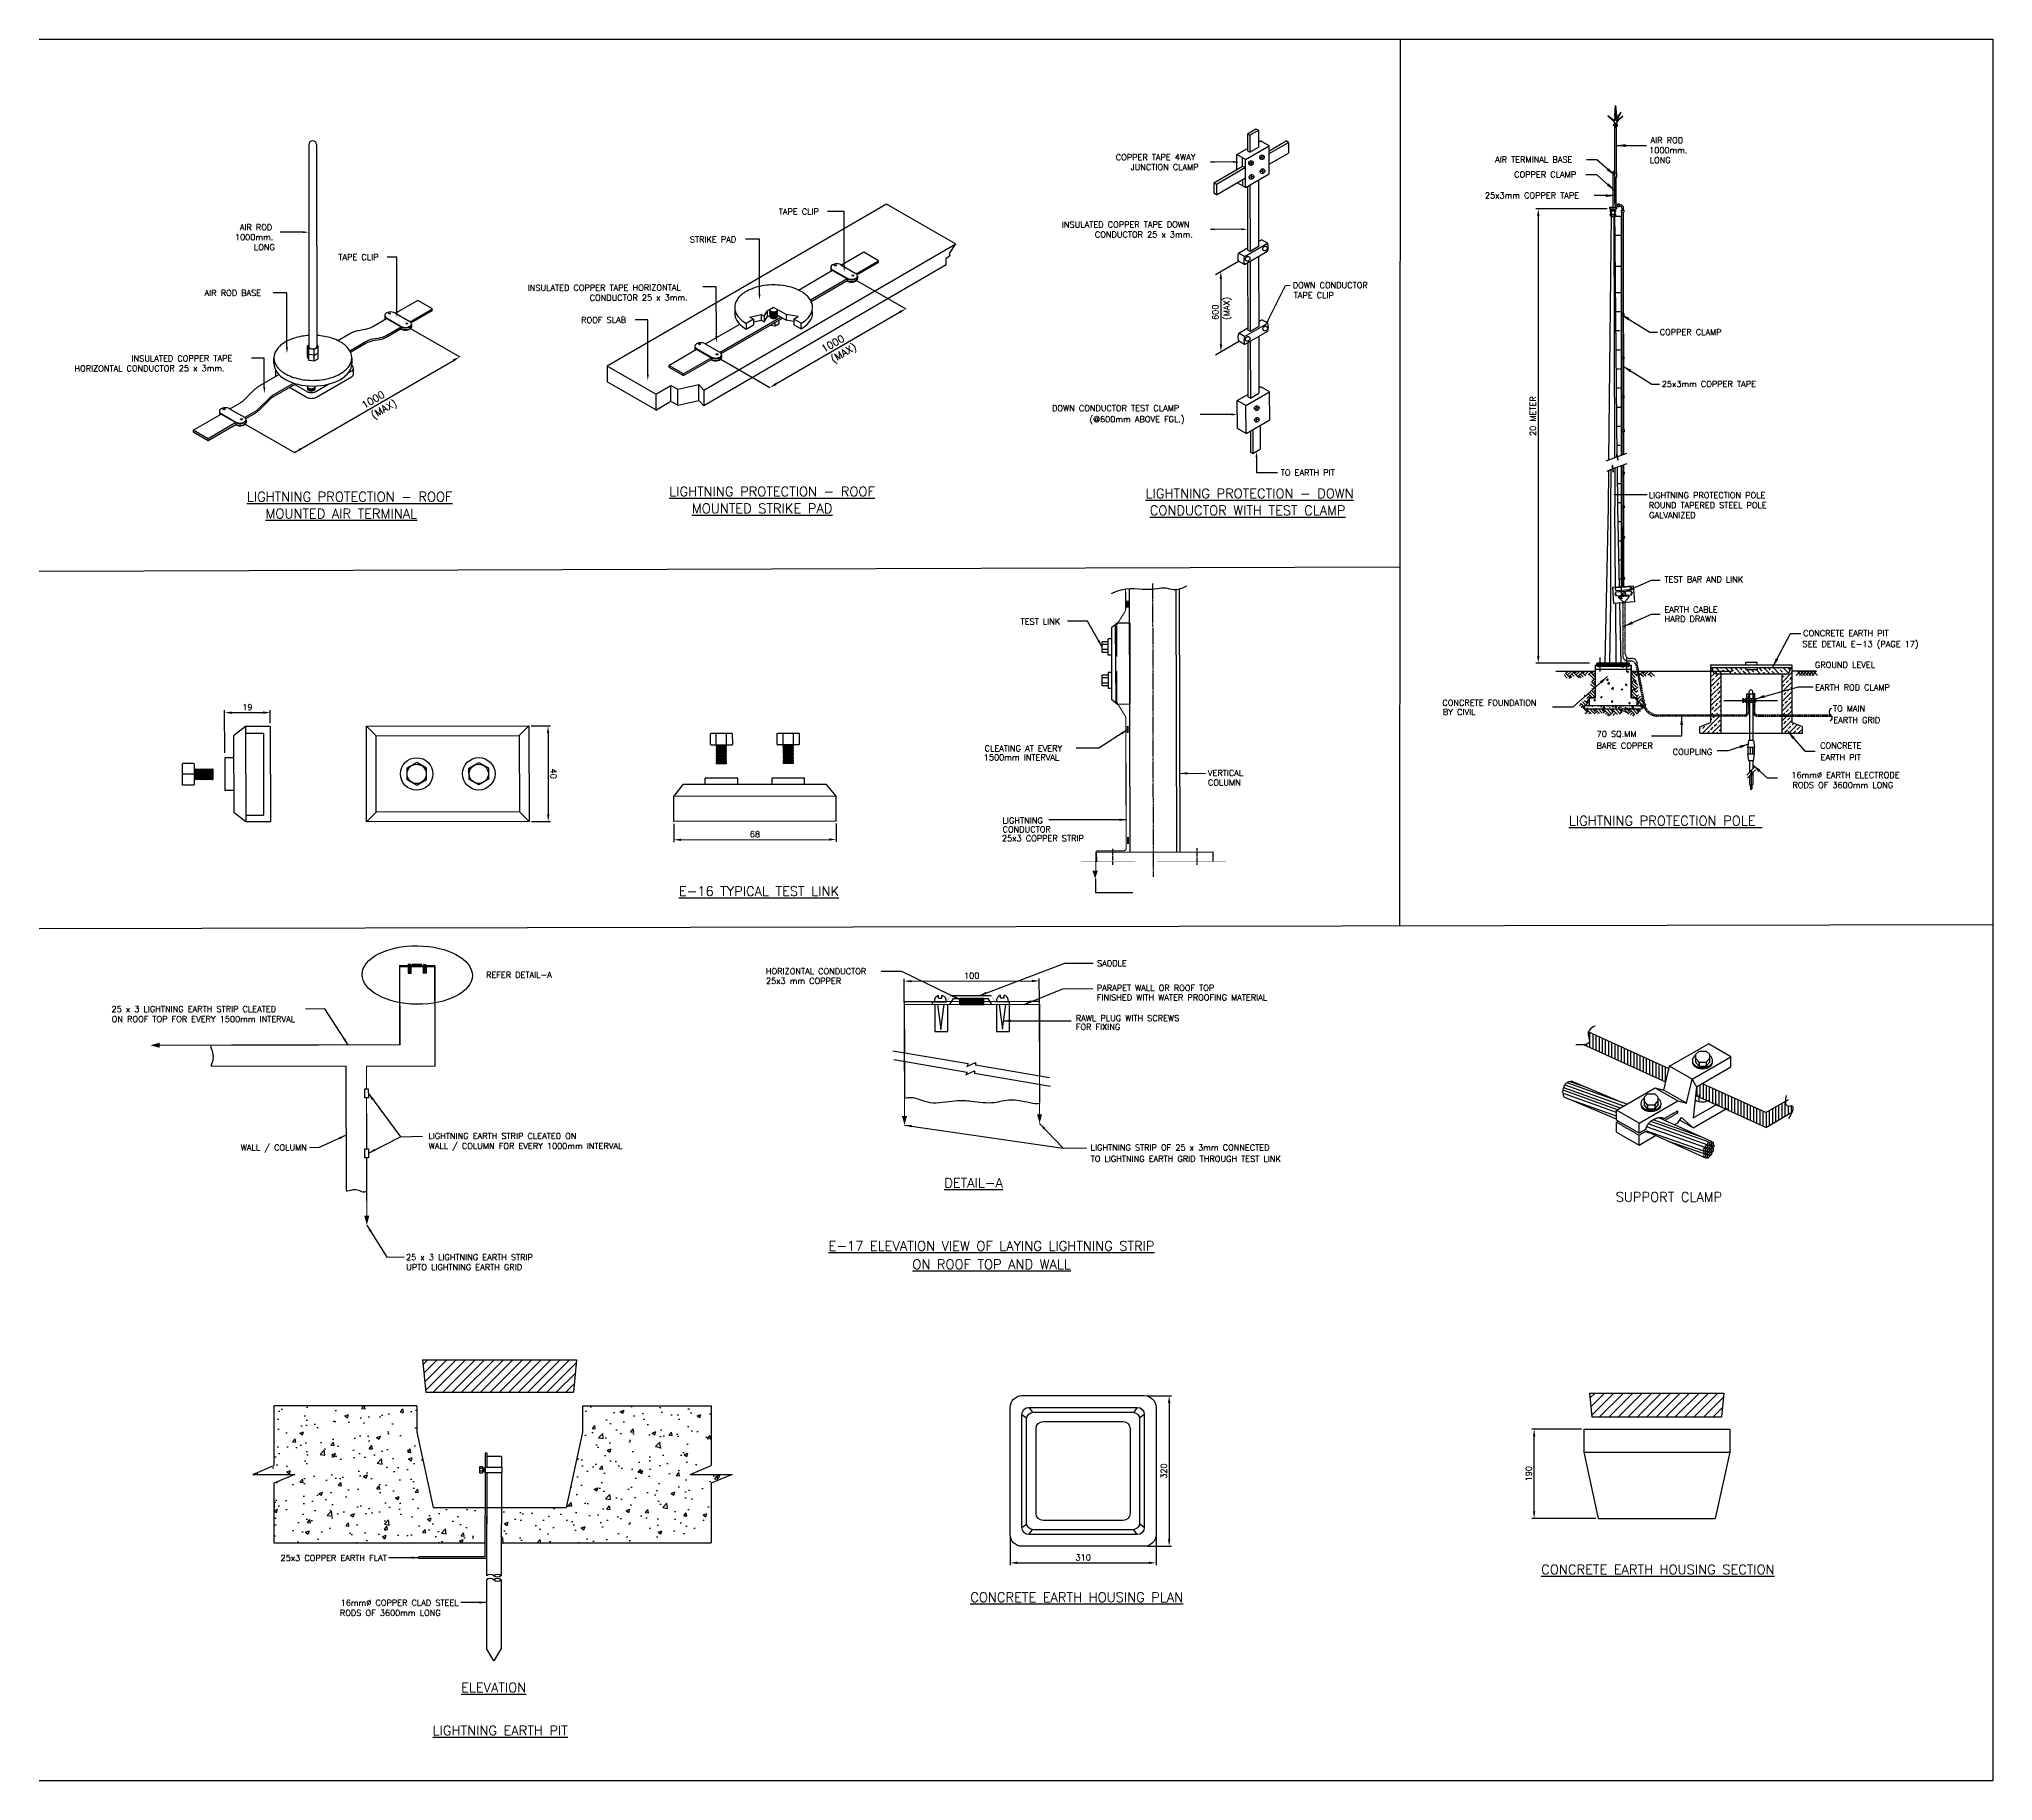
# Model space of a CAD drawing. Header units: inches. Extents: x 1917 to 3477, y 820 to 1550.
# Drawn here: x 2659 to 3477, y 820 to 1550 of the extents above; entities that cross this region are included whole.
import ezdxf
from ezdxf.enums import TextEntityAlignment as Align

# ---------------------------------------------------------------- set-up
doc = ezdxf.new("R2010")
doc.units = ezdxf.units.IN
doc.header["$MEASUREMENT"] = 0
for name, pattern in [('ACAD_ISO12W100', [21, 12, -3, 0, -3, 0, -3]), ('arul$0$CENTER', [2, 1.25, -0.25, 0.25, -0.25]), ('CENTER', [2, 1.25, -0.25, 0.25, -0.25]), ('CENTER2', [1.125, 0.75, -0.125, 0.125, -0.125]), ('HIDDEN', [0.375, 0.25, -0.125]), ('HIDDEN2', [0.1875, 0.125, -0.0625])]:
    doc.linetypes.add(name, pattern=pattern)
doc.layers.get('DEFPOINTS').update_dxf_attribs({"color": 8})
for name, color, linetype in [('CAGE_LADDER', 1, 'Continuous'), ('CENTER', 1, 'CENTER'), ('DIM', 1, 'Continuous'), ('EARTHING', 4, 'Continuous'), ('EHAT', 9, 'Continuous'), ('ELDIM', 2, 'Continuous'), ('ELEC', 7, 'Continuous'), ('Elec Eqp', 3, 'Continuous'), ('ELECT', 6, 'Continuous'), ('EQUIP', 5, 'Continuous'), ('G-TEXT', 4, 'Continuous'), ('GEN_SYMBOLS', 1, 'Continuous'), ('HATCH', 1, 'Continuous'), ('LIGHTNING', 2, 'Continuous'), ('P', 1, 'Continuous'), ('S-LINE', 2, 'Continuous'), ('SOLID', 7, 'Continuous'), ('STRU', 1, 'Continuous'), ('TITLE', 7, 'Continuous'), ('TXT25', 1, 'Continuous'), ('TXT30', 2, 'Continuous')]:
    doc.layers.add(name, color=color, linetype=linetype)
doc.styles.add('ROMANS', font='romans.shx')
doc.styles.add('romans1', font='romans.shx')
doc.styles.get("Standard").update_dxf_attribs({"font": 'arial.ttf'})
doc.linetypes.add('FENCELINE2', pattern='A,0.25,-0.1,[132,ltypeshp.shx,S=0.1,R=0,X=-0.1,Y=0],-0.1,1', length=1.45)
doc.dimstyles.new('DIM', dxfattribs={"dimscale": 125, "dimtxt": 2.5, "dimasz": 1, "dimexe": 1.5, "dimexo": 1.5, "dimgap": 1, "dimtad": 1, "dimdec": 0, "dimlfac": -1, "dimzin": 1, "dimdsep": 46, "dimtxsty": 'ROMANS', "dimcen": -1, "dimdle": 1.25, "dimclrd": 1, "dimclre": 1, "dimclrt": 2, "dimadec": 0, "dimazin": 0, "dimtfac": 1, "dimtdec": 0, "dimtmove": 0, "dimatfit": 3, "dimfxl": 1.5, "dimtvp": 1, "dimtfill": 1, "dimtfillclr": 256, "dimtolj": 1, "dimtzin": 1, "dimarcsym": 0})
doc.dimstyles.new('DIM-15062', dxfattribs={"dimtxt": 2.5, "dimasz": 3, "dimexe": 1, "dimexo": 1, "dimgap": 1, "dimtad": 1, "dimdec": 0, "dimzin": 0, "dimdsep": 46, "dimtxsty": 'romans1', "dimcen": 0.625, "dimclrd": 1, "dimclre": 1, "dimclrt": 7, "dimadec": 0, "dimazin": 0, "dimtfac": 1, "dimtdec": 0, "dimtofl": 0, "dimtmove": 0, "dimatfit": 3, "dimfxl": 1, "dimtolj": 1, "dimtzin": 0, "dimarcsym": 0})
doc.dimstyles.new('SECTIONS', dxfattribs={"dimtxt": 2.5, "dimasz": 3, "dimexe": 1, "dimexo": 1, "dimgap": 1, "dimtad": 1, "dimdec": 0, "dimlfac": 20, "dimzin": 0, "dimdsep": 46, "dimtxsty": 'romans1', "dimcen": 0.625, "dimclrd": 1, "dimclre": 1, "dimclrt": 256, "dimadec": 0, "dimazin": 0, "dimtfac": 1, "dimtdec": 0, "dimtofl": 0, "dimtmove": 0, "dimatfit": 3, "dimfxl": 1, "dimtolj": 1, "dimtzin": 0, "dimarcsym": 0})
doc.dimstyles.get("Standard").update_dxf_attribs({"dimtxt": 0.18, "dimasz": 0.18, "dimexe": 0.18, "dimexo": 0.0625, "dimgap": 0.09, "dimtad": 0, "dimtih": 1, "dimtoh": 1, "dimdec": 4, "dimzin": 0, "dimdsep": 46, "dimtxsty": 'Standard', "dimcen": 0.09, "dimadec": 0, "dimazin": 0, "dimtfac": 1, "dimtdec": 4, "dimtofl": 0, "dimtmove": 0, "dimatfit": 3, "dimfxl": 1, "dimtolj": 1, "dimtzin": 0, "dimarcsym": 0})
pattern_1 = [(50, (2737.21, 682.856), (16.06663, -1.40565), [1.68, -18.48]), (355, (2737.21, 682.856), (-3.108, 16.8491), [1.344, -14.784]), (100.4514, (2738.549, 682.739), (12.9586, 15.44345), [1.4278, -15.7056]), (46.184, (2737.21, 687.336), (23.9062, -3.7076), [2.52, -27.72]), (96.6356, (2739.202, 687.027), (20.9364, 21.8202), [2.1417, -23.5584]), (351.184, (2737.21, 687.336), (20.9364, 21.8203), [2.016, -22.176]), (21, (2739.45, 686.216), (13.3707, -9.01866), [1.68, -18.48]), (326, (2739.45, 686.216), (5.4503, 16.24336), [1.344, -14.784]), (71.4514, (2740.564, 685.464), (18.821, 7.2247), [1.4278, -15.7056]), (37.5, (2737.2097, 682.856), (0.27238, 7.45682), [0, -14.6048, 0, -15.008, 0, -14.84]), (7.5, (2737.21, 682.856), (5.89276, 8.83482), [0, -8.5568, 0, -14.2688, 0, -5.656]), (327.5, (2732.2145, 682.856), (11.95762, -0.50523), [0, -5.6, 0, -17.472, 0, -23.184]), (317.5, (2729.974, 682.856), (13.06337, 2.24235), [0, -7.28, 0, -11.6032, 0, -16.464])]

# ---------------------------------------------------------------- blocks, each defined once
blk = doc.blocks.new('*D69')
at = {"layer": 'DEFPOINTS', "color": 0, "transparency": 16777216}
for p in [(3065.18, 923.5), (3126.29, 923.5), (3126.29, 911.67)]:
    blk.add_point(p, dxfattribs=at)
at = {"layer": 'DIM', "color": 1, "lineweight": -2, "transparency": 16777216}
for p, q in [((3065.18, 922.5), (3065.18, 910.67)), ((3126.29, 922.5), (3126.29, 910.67)), ((3068.18, 911.67), (3123.29, 911.67))]:
    blk.add_line(p, q, dxfattribs=at)
at = {"layer": 'DIM', "color": 1, "transparency": 16777216}
for points in [[(3068.18, 912.17), (3068.18, 911.17), (3065.18, 911.67)], [(3123.29, 912.17), (3123.29, 911.17), (3126.29, 911.67)]]:
    blk.add_solid(points, dxfattribs=at)
at = {"layer": 'DIM', "color": 7, "transparency": 16777216, "insert": (3095.74, 913.92), "char_height": 2.5, "attachment_point": 5, "style": 'romans1'}
blk.add_mtext('\\A1;310', dxfattribs=at)
blk = doc.blocks.new('*D70')
at = {"layer": 'DEFPOINTS', "color": 0, "transparency": 16777216}
for p in [(3121.36, 981.65), (3121.36, 918.58), (3131.77, 918.58)]:
    blk.add_point(p, dxfattribs=at)
at = {"layer": 'DIM', "color": 1, "lineweight": -2, "transparency": 16777216}
for p, q in [((3122.36, 981.65), (3132.77, 981.65)), ((3131.77, 978.65), (3131.77, 921.58)), ((3122.36, 918.58), (3132.77, 918.58))]:
    blk.add_line(p, q, dxfattribs=at)
at = {"layer": 'DIM', "color": 1, "transparency": 16777216}
for points in [[(3131.27, 978.65), (3132.27, 978.65), (3131.77, 981.65)], [(3131.27, 921.58), (3132.27, 921.58), (3131.77, 918.58)]]:
    blk.add_solid(points, dxfattribs=at)
at = {"layer": 'DIM', "color": 7, "transparency": 16777216, "insert": (3129.52, 950.11), "char_height": 2.5, "attachment_point": 5, "rotation": 90, "style": 'romans1'}
blk.add_mtext('\\A1;320', dxfattribs=at)
blk = doc.blocks.new('*D71')
at = {"layer": 'DEFPOINTS', "color": 0, "transparency": 16777216}
for p in [(3284.58, 967.68), (3305.34, 967.68), (3311.35, 930.23)]:
    blk.add_point(p, dxfattribs=at)
at = {"layer": 'DIM', "color": 1, "lineweight": -2, "transparency": 16777216}
for p, q in [((3304.34, 967.68), (3283.58, 967.68)), ((3284.58, 933.23), (3284.58, 964.68)), ((3310.35, 930.23), (3283.58, 930.23))]:
    blk.add_line(p, q, dxfattribs=at)
at = {"layer": 'DIM', "color": 1, "transparency": 16777216}
for points in [[(3284.08, 964.68), (3285.08, 964.68), (3284.58, 967.68)], [(3284.08, 933.23), (3285.08, 933.23), (3284.58, 930.23)]]:
    blk.add_solid(points, dxfattribs=at)
at = {"layer": 'DIM', "color": 7, "transparency": 16777216, "insert": (3282.33, 948.96), "char_height": 2.5, "attachment_point": 5, "rotation": 90, "style": 'romans1'}
blk.add_mtext('\\A1;190', dxfattribs=at)
blk = doc.blocks.new('*D55')
at = {"layer": 'DEFPOINTS', "color": 0, "transparency": 16777216}
for p in [(3077.38, 1155.28), (3020.85, 1145.39), (3077.4, 1145.5)]:
    blk.add_point(p, dxfattribs=at)
at = {"layer": 'DIM', "color": 1, "lineweight": -2, "transparency": 16777216}
for p, q in [((3020.85, 1146.39), (3020.83, 1156.17)), ((3023.83, 1155.18), (3074.38, 1155.28)), ((3077.4, 1146.5), (3077.38, 1156.28))]:
    blk.add_line(p, q, dxfattribs=at)
at = {"layer": 'DIM', "color": 1, "transparency": 16777216}
for points in [[(3023.83, 1155.68), (3023.84, 1154.68), (3020.83, 1155.17)], [(3074.38, 1155.78), (3074.38, 1154.78), (3077.38, 1155.28)]]:
    blk.add_solid(points, dxfattribs=at)
at = {"layer": 'DIM', "color": 7, "transparency": 16777216, "insert": (3049.1, 1157.48), "char_height": 2.5, "attachment_point": 5, "rotation": 0.112, "style": 'romans1'}
blk.add_mtext('\\A1;100', dxfattribs=at)
blk = doc.blocks.new('*X12')
at = {"color": 0}
for p, q in [((165.6, 216.7), (165.6, 221.4)), ((166.2, 216.7), (166.2, 221.4)), ((166.9, 216.7), (166.9, 221.4)), ((167.5, 216.7), (167.5, 221.4)), ((168.1, 216.7), (168.1, 221.4)), ((168.8, 216.7), (168.8, 221.4)), ((169.4, 216.7), (169.4, 221.4)), ((170, 216.7), (170, 221.4)), ((170.6, 216.7), (170.6, 221.4)), ((171.2, 216.7), (171.2, 221.4)), ((171.9, 216.7), (171.9, 221.4)), ((172.5, 216.7), (172.5, 221.4)), ((173.1, 216.7), (173.1, 221.4)), ((173.8, 216.7), (173.8, 221.4)), ((174.4, 216.7), (174.4, 221.4)), ((175, 216.7), (175, 221.4)), ((175.6, 216.7), (175.6, 221.4)), ((176.2, 216.7), (176.2, 221.4)), ((176.9, 216.7), (176.9, 221.4)), ((177.5, 216.7), (177.5, 221.4)), ((178.1, 216.7), (178.1, 221.4)), ((178.8, 216.7), (178.8, 221.4)), ((179.4, 216.7), (179.4, 221.4)), ((180, 216.7), (180, 221.4)), ((180.6, 216.7), (180.6, 221.4)), ((181.2, 216.7), (181.2, 221.4)), ((181.9, 216.7), (181.9, 221.4)), ((182.5, 216.7), (182.5, 221.4)), ((183.1, 216.7), (183.1, 221.4)), ((183.8, 216.7), (183.8, 221.4)), ((184.4, 216.7), (184.4, 221.4))]:
    blk.add_line(p, q, dxfattribs=at)
blk = doc.blocks.new('*X13')
at = {"color": 0}
for p, q in [((165.6, 216.7), (165.6, 221.4)), ((166.2, 216.7), (166.2, 221.4)), ((166.9, 216.7), (166.9, 221.4)), ((167.5, 216.7), (167.5, 221.4)), ((168.1, 216.7), (168.1, 221.4)), ((168.8, 216.7), (168.8, 221.4)), ((169.4, 216.7), (169.4, 221.4)), ((170, 216.7), (170, 221.4)), ((170.6, 216.7), (170.6, 221.4)), ((171.2, 216.7), (171.2, 221.4)), ((171.9, 216.7), (171.9, 221.4)), ((172.5, 216.7), (172.5, 221.4)), ((173.1, 216.7), (173.1, 221.4)), ((173.8, 216.7), (173.8, 221.4)), ((174.4, 216.7), (174.4, 221.4)), ((175, 216.7), (175, 221.4)), ((175.6, 216.7), (175.6, 221.4)), ((176.2, 216.7), (176.2, 221.4)), ((176.9, 216.7), (176.9, 221.4)), ((177.5, 216.7), (177.5, 221.4)), ((178.1, 216.7), (178.1, 221.4)), ((178.8, 216.7), (178.8, 221.4)), ((179.4, 216.7), (179.4, 221.4)), ((180, 216.7), (180, 221.4)), ((180.6, 216.7), (180.6, 221.4)), ((181.2, 216.7), (181.2, 221.4)), ((181.9, 216.7), (181.9, 221.4)), ((182.5, 216.7), (182.5, 221.4)), ((183.1, 216.7), (183.1, 221.4)), ((183.8, 216.7), (183.8, 221.4)), ((184.4, 216.7), (184.4, 221.4))]:
    blk.add_line(p, q, dxfattribs=at)
blk = doc.blocks.new('*D50')
at = {"layer": 'DEFPOINTS', "color": 0, "transparency": 16777216}
for p in [(2755.4, 1267.64), (2755.41, 1262.26), (2736.33, 1249.77)]:
    blk.add_point(p, dxfattribs=at)
at = {"layer": 'DIM', "color": 1, "lineweight": -2, "transparency": 16777216}
for p, q in [((2736.33, 1250.77), (2736.29, 1268.6)), ((2755.41, 1263.26), (2755.4, 1268.64)), ((2739.3, 1267.61), (2752.4, 1267.63))]:
    blk.add_line(p, q, dxfattribs=at)
at = {"layer": 'DIM', "color": 1, "transparency": 16777216}
for points in [[(2739.29, 1268.11), (2739.3, 1267.11), (2736.3, 1267.6)], [(2752.4, 1268.13), (2752.4, 1267.13), (2755.4, 1267.64)]]:
    blk.add_solid(points, dxfattribs=at)
at = {"layer": 'DIM', "color": 7, "transparency": 16777216, "insert": (2745.84, 1269.87), "char_height": 2.5, "attachment_point": 5, "rotation": 0.112, "style": 'romans1'}
blk.add_mtext('\\A1;19', dxfattribs=at)
blk = doc.blocks.new('*D67')
at = {"layer": 'DEFPOINTS', "color": 0, "transparency": 16777216}
for p in [(2863.65, 1262.04), (2863.73, 1222.04), (2871.77, 1222.06)]:
    blk.add_point(p, dxfattribs=at)
at = {"layer": 'DIM', "color": 1, "lineweight": -2, "transparency": 16777216}
for p, q in [((2864.65, 1262.05), (2872.7, 1262.06)), ((2871.7, 1259.06), (2871.77, 1225.06)), ((2864.73, 1222.05), (2872.77, 1222.06))]:
    blk.add_line(p, q, dxfattribs=at)
at = {"layer": 'DIM', "color": 1, "transparency": 16777216}
for points in [[(2872.2, 1259.06), (2871.2, 1259.06), (2871.7, 1262.06)], [(2872.27, 1225.06), (2871.27, 1225.06), (2871.77, 1222.06)]]:
    blk.add_solid(points, dxfattribs=at)
at = {"layer": 'DIM', "color": 7, "transparency": 16777216, "insert": (2873.98, 1242.06), "char_height": 2.5, "attachment_point": 5, "rotation": 270.112, "style": 'romans1'}
blk.add_mtext('\\A1;40', dxfattribs=at)
blk = doc.blocks.new('*D68')
at = {"layer": 'DEFPOINTS', "color": 0, "transparency": 16777216}
for p in [(2924.32, 1222.1), (2992.32, 1222.24), (2992.34, 1214.52)]:
    blk.add_point(p, dxfattribs=at)
at = {"layer": 'DIM', "color": 1, "lineweight": -2, "transparency": 16777216}
for p, q in [((2924.33, 1221.1), (2924.34, 1213.39)), ((2992.32, 1221.24), (2992.34, 1213.52)), ((2927.34, 1214.39), (2989.34, 1214.51))]:
    blk.add_line(p, q, dxfattribs=at)
at = {"layer": 'DIM', "color": 1, "transparency": 16777216}
for points in [[(2927.34, 1214.89), (2927.34, 1213.89), (2924.34, 1214.39)], [(2989.34, 1215.01), (2989.34, 1214.01), (2992.34, 1214.52)]]:
    blk.add_solid(points, dxfattribs=at)
at = {"layer": 'DIM', "color": 7, "transparency": 16777216, "insert": (2958.33, 1216.7), "char_height": 2.5, "attachment_point": 5, "rotation": 0.112, "style": 'romans1'}
blk.add_mtext('\\A1;68', dxfattribs=at)
blk = doc.blocks.new('*X18')
at = {"color": 0}
for p, q in [((117.75, 76.25), (117.75, 76.25)), ((117.78, 76.73), (117.78, 76.73)), ((117.92, 76.54), (117.92, 76.54)), ((118.11, 76.66), (118.11, 76.66)), ((118.41, 76.82), (118.41, 76.82)), ((118.57, 76.54), (118.57, 76.54)), ((118.6, 76.09), (118.73, 76.24)), ((118.6, 76.09), (118.76, 76.08)), ((118.7, 76.34), (118.88, 76.41)), ((118.7, 76.34), (118.83, 76.25)), ((118.71, 75.94), (118.71, 75.94)), ((118.76, 76.08), (118.73, 76.24)), ((118.83, 76.25), (118.88, 76.41)), ((119.03, 75.88), (119.2, 76.06)), ((119.1, 76.2), (119.1, 76.2)), ((119.22, 75.88), (119.2, 76.06)), ((119.38, 76.94), (119.38, 76.94)), ((119.38, 75.99), (119.38, 75.99)), ((119.4, 76.79), (119.4, 76.79)), ((119.41, 76.84), (119.41, 76.84)), ((119.92, 76.48), (119.92, 76.48)), ((120.31, 76.15), (120.31, 76.15)), ((120.43, 75.93), (120.55, 76.08)), ((120.43, 75.93), (120.58, 75.92)), ((120.46, 76.14), (120.46, 76.14)), ((120.58, 75.92), (120.55, 76.08)), ((120.67, 76.15), (120.67, 76.15)), ((120.7, 77), (120.7, 77)), ((120.84, 77.16), (121.02, 77.23)), ((120.84, 77.16), (120.97, 77.07)), ((120.88, 77.04), (120.88, 77.04)), ((120.95, 76.24), (120.95, 76.24)), ((120.97, 77.07), (121.02, 77.23)), ((120.98, 77.15), (120.98, 77.15)), ((121.28, 76.42), (121.28, 76.42)), ((121.62, 77.24), (121.62, 77.24)), ((121.81, 76.08), (121.81, 76.08)), ((121.91, 76.36), (121.91, 76.36)), ((121.99, 76.34), (121.99, 76.34)), ((122.02, 77.19), (122.02, 77.19)), ((122.34, 75.88), (122.37, 75.92)), ((122.35, 76.13), (122.53, 76.2)), ((122.35, 76.13), (122.48, 76.05)), ((122.36, 77.3), (122.36, 77.3)), ((122.38, 75.88), (122.37, 75.92)), ((122.48, 76.05), (122.53, 76.2)), ((122.58, 77.36), (122.58, 77.36)), ((122.63, 76.36), (122.63, 76.36)), ((123.17, 76.02), (123.17, 76.02)), ((123.29, 76.52), (123.29, 76.52)), ((123.32, 77.37), (123.32, 77.37)), ((123.51, 76.57), (123.51, 76.57)), ((123.74, 76.04), (123.74, 76.04)), ((123.99, 76.31), (123.99, 76.31)), ((124.15, 76.66), (124.15, 76.66)), ((124.49, 76.95), (124.67, 77.02)), ((124.49, 76.95), (124.62, 76.87)), ((124.53, 75.97), (124.53, 75.97)), ((124.57, 76.69), (124.57, 76.69)), ((124.62, 76.87), (124.67, 77.02)), ((125.11, 76.78), (125.11, 76.78)), ((125.22, 76.29), (125.22, 76.29)), ((125.35, 76.25), (125.35, 76.25)), ((125.54, 77.36), (125.59, 77.43)), ((125.54, 77.36), (125.69, 77.35)), ((125.69, 77.35), (125.68, 77.43)), ((125.86, 76.03), (125.86, 76.03)), ((125.88, 75.91), (125.88, 75.91)), ((125.89, 76.88), (125.89, 76.88)), ((126.01, 75.93), (126.18, 76)), ((126.01, 75.93), (126.08, 75.88)), ((126.05, 75.99), (126.05, 75.99)), ((126.14, 75.88), (126.18, 76)), ((126.68, 76.08), (126.68, 76.08)), ((126.7, 76.55), (126.7, 76.55)), ((126.7, 76.19), (126.7, 76.19)), ((126.72, 77), (126.72, 77)), ((127.16, 76.21), (127.16, 76.21)), ((127.2, 77.05), (127.2, 77.05)), ((127.31, 75.99), (127.31, 75.99)), ((127.35, 77.08), (127.35, 77.08)), ((127.36, 77.2), (127.48, 77.35)), ((127.36, 77.2), (127.51, 77.19)), ((127.51, 77.19), (127.48, 77.35)), ((127.65, 76.2), (127.65, 76.2)), ((128.06, 76.14), (128.06, 76.14)), ((128.14, 76.75), (128.32, 76.82)), ((128.14, 76.75), (128.27, 76.67)), ((128.18, 76.8), (128.18, 76.8)), ((128.27, 76.67), (128.32, 76.82)), ((128.31, 77.21), (128.31, 77.21)), ((128.45, 76.37), (128.45, 76.37)), ((128.48, 77.22), (128.48, 77.22)), ((128.79, 76.24), (128.79, 76.24)), ((129.18, 77.05), (129.31, 77.19)), ((129.18, 77.05), (129.33, 77.03)), ((129.25, 76.42), (129.25, 76.42)), ((129.34, 77.03), (129.31, 77.19)), ((129.41, 76.08), (129.41, 76.08)), ((129.51, 77.07), (129.71, 77.27)), ((129.51, 77.06), (129.74, 77.03)), ((129.66, 77.05), (129.66, 77.05)), ((129.74, 77.03), (129.71, 77.27)), ((129.77, 76.56), (129.77, 76.56)), ((129.8, 77.41), (129.8, 77.41)), ((129.89, 76.5), (129.89, 76.5)), ((129.91, 77.38), (129.91, 77.38)), ((129.92, 77.42), (129.92, 77.42)), ((130.27, 76.5), (130.27, 76.5)), ((130.77, 76.02), (130.77, 76.02)), ((130.85, 76.63), (130.85, 76.63)), ((131, 76.89), (131.16, 76.87)), ((131.01, 76.89), (131.13, 77.03)), ((131.04, 75.9), (131.04, 75.9)), ((131.07, 76.74), (131.07, 76.74)), ((131.16, 76.87), (131.13, 77.03)), ((131.14, 77.31), (131.14, 77.31)), ((131.26, 77.32), (131.26, 77.32)), ((131.75, 76.75), (131.75, 76.75)), ((131.79, 76.55), (131.97, 76.62)), ((131.79, 76.55), (131.92, 76.46)), ((131.92, 76.46), (131.97, 76.62)), ((132.13, 75.96), (132.13, 75.96)), ((132.22, 76.64), (132.42, 76.85)), ((132.22, 76.64), (132.45, 76.61)), ((132.32, 76.06), (132.32, 76.06)), ((132.35, 76.9), (132.35, 76.9)), ((132.45, 76.61), (132.42, 76.85)), ((132.42, 75.92), (132.42, 75.92)), ((132.45, 76.84), (132.45, 76.84)), ((132.62, 77.26), (132.62, 77.26)), ((132.83, 76.73), (132.95, 76.87)), ((132.83, 76.73), (132.98, 76.71)), ((132.98, 76.71), (132.95, 76.87)), ((133.09, 76.92), (133.09, 76.92)), ((133.23, 77), (133.23, 77)), ((133.38, 76.05), (133.38, 76.05)), ((133.48, 75.91), (133.48, 75.91)), ((133.64, 76.25), (133.64, 76.25)), ((133.67, 77.09), (133.67, 77.09)), ((133.92, 77.37), (134.08, 77.43)), ((133.92, 77.37), (134.05, 77.28)), ((133.98, 77.2), (133.98, 77.2)), ((134.05, 77.28), (134.1, 77.43)), ((134.05, 77.05), (134.05, 77.05)), ((134.2, 76.12), (134.2, 76.12)), ((134.65, 76.57), (134.77, 76.71)), ((134.65, 76.57), (134.8, 76.55)), ((134.71, 77.26), (134.71, 77.26)), ((134.8, 76.55), (134.77, 76.71)), ((134.93, 76.22), (135.13, 76.43)), ((134.93, 76.22), (135.16, 76.19)), ((134.95, 76.43), (134.95, 76.43)), ((134.98, 77.27), (134.98, 77.27)), ((134.99, 76.26), (134.99, 76.26)), ((135.16, 76.19), (135.13, 76.43)), ((135.33, 77.15), (135.33, 77.15)), ((135.44, 76.34), (135.62, 76.41)), ((135.44, 76.34), (135.57, 76.26)), ((135.57, 76.26), (135.62, 76.41)), ((135.62, 76.34), (135.62, 76.34)), ((135.65, 77.26), (135.65, 77.26)), ((135.68, 76.37), (135.68, 76.37)), ((136.23, 76.59), (136.23, 76.59)), ((136.29, 77.34), (136.29, 77.34)), ((136.47, 76.41), (136.59, 76.55)), ((136.47, 76.41), (136.62, 76.39)), ((136.58, 76.47), (136.58, 76.47)), ((136.62, 76.39), (136.59, 76.55)), ((136.69, 77.09), (136.69, 77.09)), ((137.16, 76.62), (137.16, 76.62)), ((137.52, 75.93), (137.52, 75.93)), ((137.55, 76.78), (137.55, 76.78)), ((137.57, 77.16), (137.75, 77.23)), ((137.57, 77.16), (137.7, 77.08)), ((137.7, 77.08), (137.75, 77.23)), ((137.72, 75.88), (137.84, 76.01)), ((137.86, 75.88), (137.84, 76.01)), ((138.04, 77.03), (138.04, 77.03)), ((138.19, 76.68), (138.19, 76.68)), ((138.29, 76.25), (138.42, 76.39)), ((138.29, 76.25), (138.44, 76.24)), ((138.44, 76.23), (138.42, 76.39)), ((138.65, 76.88), (138.65, 76.88)), ((138.82, 76.76), (138.82, 76.76)), ((138.82, 76.11), (138.82, 76.11)), ((138.85, 76.96), (138.85, 76.96)), ((139.09, 76.14), (139.27, 76.21)), ((139.09, 76.14), (139.22, 76.05)), ((139.12, 75.89), (139.12, 75.89)), ((139.22, 76.05), (139.27, 76.21)), ((139.4, 76.98), (139.4, 76.98)), ((139.79, 76.89), (139.79, 76.89)), ((140.11, 76.28), (140.11, 76.28)), ((140.11, 76.09), (140.24, 76.24)), ((140.11, 76.09), (140.27, 76.08)), ((140.13, 77.13), (140.13, 77.13)), ((140.14, 77.12), (140.14, 77.12)), ((140.27, 76.07), (140.24, 76.23)), ((140.72, 76.1), (140.72, 76.1)), ((140.76, 76.92), (140.76, 76.92)), ((141.22, 76.96), (141.4, 77.03)), ((141.22, 76.96), (141.35, 76.87)), ((141.35, 76.87), (141.4, 77.03)), ((141.36, 76.18), (141.36, 76.18)), ((141.39, 77.1), (141.39, 77.1)), ((141.42, 76.47), (141.42, 76.47)), ((141.46, 77.31), (141.46, 77.31))]:
    blk.add_line(p, q, dxfattribs=at)
blk = doc.blocks.new('*X16')
at = {"color": 0}
for p, q in [((122.5, 90.71), (122.5, 90.71)), ((122.63, 94.1), (122.63, 94.1)), ((124.02, 93.09), (124.02, 93.09)), ((127.64, 92.76), (127.64, 92.76)), ((127.72, 91.43), (127.72, 91.43)), ((130.3, 90.26), (130.3, 90.26)), ((130.43, 93.93), (130.43, 93.93)), ((132.85, 92.08), (132.85, 92.08)), ((133.3, 93.6), (133.62, 93.99)), ((133.3, 93.6), (133.91, 93.55)), ((133.57, 93.78), (133.57, 93.78)), ((133.91, 93.55), (133.83, 93.99)), ((134.15, 90.77), (134.15, 90.77)), ((135.36, 91.61), (136.07, 91.88)), ((135.36, 91.61), (135.87, 91.26)), ((135.87, 91.26), (136.07, 91.88)), ((122.26, 83.95), (122.26, 83.95)), ((122.38, 87.33), (122.38, 87.33)), ((122.41, 81.91), (122.41, 81.91)), ((122.65, 88.17), (122.65, 88.17)), ((123.73, 83.45), (123.73, 83.45)), ((123.91, 84.15), (123.91, 84.15)), ((124.96, 82.25), (124.96, 82.25)), ((125.09, 85.92), (125.09, 85.92)), ((125.93, 89.31), (125.93, 89.31)), ((126.82, 88.33), (127.54, 88.6)), ((126.82, 88.33), (127.33, 87.99)), ((127.22, 86.7), (127.22, 86.7)), ((127.33, 87.99), (127.54, 88.6)), ((127.42, 86.6), (127.91, 87.18)), ((127.42, 86.6), (128.03, 86.55)), ((127.47, 84.66), (127.47, 84.66)), ((127.6, 88.05), (127.6, 88.05)), ((127.63, 86.25), (127.63, 86.25)), ((127.76, 89.93), (127.76, 89.93)), ((128.03, 86.54), (127.91, 87.18)), ((128.08, 87.95), (128.08, 87.95)), ((128.81, 82.75), (128.81, 82.75)), ((128.84, 84.38), (129.63, 85.2)), ((128.84, 84.38), (129.74, 84.24)), ((129.34, 83.92), (129.34, 83.92)), ((129.74, 84.24), (129.63, 85.2)), ((129.66, 84.47), (129.66, 84.47)), ((131.36, 89.08), (131.36, 89.08)), ((131.48, 86.76), (131.48, 86.76)), ((132.48, 81.93), (132.48, 81.93)), ((132.61, 85.31), (132.61, 85.31)), ((132.73, 88.7), (132.73, 88.7)), ((132.89, 84.24), (133.6, 84.51)), ((132.89, 84.24), (133.39, 83.9)), ((133.15, 87.72), (133.15, 87.72)), ((133.39, 83.9), (133.6, 84.51)), ((133.5, 87.72), (133.5, 87.72)), ((134.71, 85.96), (135.2, 86.54)), ((134.71, 85.96), (135.32, 85.91)), ((134.76, 83.69), (134.76, 83.69)), ((135.32, 85.91), (135.2, 86.54)), ((135.22, 83.6), (135.22, 83.6)), ((135.58, 85.49), (135.58, 85.49)), ((136.78, 88.85), (136.78, 88.85)), ((119.74, 77.91), (119.74, 77.91)), ((121.54, 79.59), (122.03, 80.18)), ((121.54, 79.59), (122.15, 79.54)), ((121.69, 78.88), (121.69, 78.88)), ((121.93, 78.95), (121.93, 78.95)), ((122.15, 79.54), (122.03, 80.18)), ((122.13, 80.57), (122.13, 80.57)), ((122.28, 78.24), (122.28, 78.24)), ((124.08, 77.59), (124.08, 77.59)), ((124.35, 80.96), (125.06, 81.23)), ((124.35, 80.96), (124.86, 80.62)), ((124.86, 80.62), (125.06, 81.23)), ((126.13, 78.75), (126.13, 78.75)), ((127.23, 77.9), (127.23, 77.9)), ((127.35, 81.28), (127.35, 81.28)), ((127.36, 78.72), (127.36, 78.72)), ((127.61, 79.9), (127.61, 79.9)), ((128.83, 78.96), (129.32, 79.54)), ((128.83, 78.96), (129.44, 78.9)), ((129.44, 78.9), (129.32, 79.54)), ((132.36, 78.55), (132.36, 78.55)), ((132.55, 79.59), (132.55, 79.59)), ((132.78, 78.5), (132.78, 78.5)), ((133.54, 80.92), (133.54, 80.92)), ((135.09, 79.93), (135.09, 79.93)), ((136.12, 78.32), (136.61, 78.9)), ((136.12, 78.32), (136.73, 78.27)), ((136.73, 78.26), (136.61, 78.9)), ((137.64, 79.31), (137.64, 79.31)), ((138.21, 78.27), (138.21, 78.27)), ((138.94, 80.43), (138.94, 80.43)), ((138.95, 80.15), (139.6, 80.4)), ((138.95, 80.15), (139.46, 79.81)), ((139.46, 79.81), (139.6, 80.22))]:
    blk.add_line(p, q, dxfattribs=at)
blk = doc.blocks.new('*X20')
at = {"color": 0}
for p, q in [((123.31, 77.36), (123.31, 77.36)), ((125.67, 76.12), (125.61, 76.88)), ((126.14, 76.51), (125.61, 76.88)), ((125.67, 76.12), (126.14, 76.51)), ((125.94, 77.4), (125.94, 77.4)), ((131.5, 76.12), (131.5, 76.12)), ((133.74, 76.72), (133.74, 76.72)), ((136.37, 76.51), (136.37, 76.51)), ((137.68, 76.41), (137.61, 77.17)), ((138.15, 76.8), (137.61, 77.17)), ((137.68, 76.41), (138.15, 76.81)), ((138.01, 76.73), (138.01, 76.73)), ((141.25, 76.92), (141.25, 76.92)), ((141.53, 75.95), (141.53, 75.95))]:
    blk.add_line(p, q, dxfattribs=at)
blk = doc.blocks.new('*X17')
at = {"color": 0}
for p, q in [((122.01, 77.18), (122.01, 77.18)), ((129.5, 77.36), (129.5, 77.36)), ((130.42, 76.87), (131.13, 77.14)), ((130.42, 76.87), (130.92, 76.53)), ((130.92, 76.53), (131.13, 77.14)), ((132.42, 75.92), (132.42, 75.92)), ((134.92, 77.13), (134.92, 77.13)), ((136.27, 76.43), (136.27, 76.43)), ((137.51, 75.93), (137.51, 75.93)), ((140.35, 76.9), (140.35, 76.9))]:
    blk.add_line(p, q, dxfattribs=at)
blk = doc.blocks.new('*X14')
at = {"color": 0}
for p, q in [((123.1, 94.36), (123.13, 94.4)), ((123.18, 93.99), (123.58, 94.4)), ((123.62, 93.99), (124.03, 94.4)), ((124.07, 93.99), (124.48, 94.4)), ((124.52, 93.99), (124.93, 94.4)), ((124.97, 93.99), (125.38, 94.4)), ((125.42, 93.99), (125.83, 94.4)), ((125.87, 93.99), (126.28, 94.4)), ((126.32, 93.99), (126.72, 94.4)), ((126.77, 93.99), (127.17, 94.4)), ((127.22, 93.99), (127.62, 94.4)), ((127.67, 93.99), (128.07, 94.4)), ((128.11, 93.99), (128.52, 94.4)), ((128.56, 93.99), (128.97, 94.4)), ((129.01, 93.99), (129.42, 94.4)), ((129.46, 93.99), (129.87, 94.4)), ((129.91, 93.99), (130.32, 94.4)), ((130.36, 93.99), (130.77, 94.4)), ((130.81, 93.99), (131.21, 94.4)), ((131.26, 93.99), (131.66, 94.4)), ((131.71, 93.99), (132.11, 94.4)), ((132.16, 93.99), (132.56, 94.4)), ((132.61, 93.99), (133.01, 94.4)), ((133.05, 93.99), (133.46, 94.4)), ((133.5, 93.99), (133.91, 94.4)), ((133.95, 93.99), (134.36, 94.4)), ((134.4, 93.99), (134.81, 94.4)), ((134.85, 93.99), (135.26, 94.4)), ((135.3, 93.99), (135.7, 94.4)), ((135.75, 93.99), (136.1, 94.34))]:
    blk.add_line(p, q, dxfattribs=at)
blk = doc.blocks.new('*X15')
at = {"color": 0}
for p, q in [((136.73, 91.11), (136.73, 91.11)), ((131.87, 89.75), (131.87, 89.75)), ((132.64, 85.34), (132.64, 85.34))]:
    blk.add_line(p, q, dxfattribs=at)
blk = doc.blocks.new('*X19')
at = {"color": 0}
for p, q in [((129.91, 87.63), (129.91, 87.63)), ((132.12, 82.88), (132.12, 82.88))]:
    blk.add_line(p, q, dxfattribs=at)
blk = doc.blocks.new('*D87')
at = {"color": 1, "lineweight": -2, "ltscale": 2, "transparency": 16777216}
for p, q in [((3315.15, 1478.54), (3285.3, 1478.54)), ((3286.3, 1475.54), (3286.3, 1291.28)), ((3307.71, 1288.28), (3285.3, 1288.28))]:
    blk.add_line(p, q, dxfattribs=at)
at = {"color": 1, "ltscale": 2, "transparency": 16777216}
for points in [[(3285.8, 1475.54), (3286.8, 1475.54), (3286.3, 1478.54)], [(3285.8, 1291.28), (3286.8, 1291.28), (3286.3, 1288.28)]]:
    blk.add_solid(points, dxfattribs=at)
at = {"layer": 'DEFPOINTS', "color": 0, "ltscale": 2, "transparency": 16777216}
for p in [(3316.15, 1478.54), (3286.3, 1288.28), (3308.71, 1288.28)]:
    blk.add_point(p, dxfattribs=at)
at = {"color": 7, "ltscale": 2, "transparency": 16777216, "insert": (3284.05, 1391.75), "char_height": 2.5, "attachment_point": 5, "rotation": 90, "style": 'romans1'}
blk.add_mtext('\\A1;20 METER ', dxfattribs=at)

msp = doc.modelspace()

# ---------------------------------------------------------------- hatches: boundary and pattern name
h = msp.add_hatch()
h.set_pattern_fill('ANSI31', color=256, scale=22.4, style=0)
h.set_pattern_definition([(45, (2737.2097, 682.856), (-1.9799, 1.9799), [])])
h.paths.add_polyline_path([(2883.67492, 996.65935), (2819.16292, 996.65935), (2820.47619, 983.10874), (2882.36165, 983.10874)])
h = msp.add_hatch()
h.set_pattern_fill('ANSI31', color=256, scale=22.4, style=0)
h.set_pattern_definition([(45, (-826.7493, -730.7462), (-1.979899, 1.979899), [])])
h.paths.add_polyline_path([(3364.03434, 982.6679), (3307.75923, 982.6679), (3308.72229, 972.73079), (3363.07128, 972.73079)])
at = {"layer": 'EHAT'}
h = msp.add_hatch(dxfattribs=at)
h.set_pattern_fill('AR-CONC', color=256, scale=2.24, style=0)
h.set_pattern_definition(pattern_1)
h.paths.add_polyline_path([(2816.69892, 966.41499), (2816.69892, 977.37269), (2756.9232, 977.37269), (2756.9232, 952.42468), (2748.11355, 948.69308), (2765.73284, 948.69308), (2756.9232, 944.96147), (2756.9232, 920.01346), (2845.24606, 920.01346), (2845.24606, 934.81269), (2823.52514, 934.81269)])
h = msp.add_hatch(dxfattribs=at)
h.set_pattern_fill('AR-CONC', color=256, scale=2.24, style=0)
h.set_pattern_definition(pattern_1)
h.paths.add_polyline_path([(2939.98135, 944.96147), (2948.79099, 948.69308), (2931.17171, 948.69308), (2939.98135, 952.42468), (2939.98135, 977.37269), (2886.13892, 977.37269), (2886.13892, 966.41499), (2879.3127, 934.81269), (2852.04315, 934.81269), (2852.04315, 920.01346), (2939.98135, 920.01346)])
at = {"layer": 'S-LINE'}
h = msp.add_hatch(dxfattribs=at)
h.set_pattern_fill('ANSI31', color=256, scale=0.415572, angle=45, style=0)
h.set_pattern_definition([(90, (-44391.1501, -32278.657), (-1.319439938, 3e-16), [])])
edge = h.paths.add_edge_path()
edge.add_spline(control_points=[(3392.59266, 1100.34724), (3393.15571, 1101.68253), (3393.39062, 1103.13892), (3390.16444, 1102.48496), (3389.88352, 1103.83727), (3389.95554, 1105.01336)], knot_values=[1.981998823, 1.981998823, 1.981998823, 1.981998823, 5.253563552, 6.736033139, 9.605723619, 9.605723619, 9.605723619, 9.605723619], degree=3, periodic=0)
edge.add_line((3389.95554, 1105.01336), (3381.53245, 1100.15029))
edge.add_line((3381.53245, 1100.15029), (3381.53245, 1093.96162))
edge.add_line((3381.53245, 1093.96162), (3392.59266, 1100.34724))
h.paths.add_polyline_path([(3352.18471, 1107.2975), (3381.53245, 1093.96162), (3381.53245, 1100.15029), (3354.81322, 1112.29175), (3352.56177, 1110.99187)])
edge = h.paths.add_edge_path()
edge.add_spline(control_points=[(3307.25611, 1133.90211), (3307.20418, 1132.94649), (3307.96694, 1130.50798), (3307.68308, 1129.10966), (3306.26753, 1128.59814), (3305.39873, 1128.55746)], knot_values=[10.123299694, 10.123299694, 10.123299694, 10.123299694, 10.729438729, 19.062224767, 26.93351566, 26.93351566, 26.93351566, 26.93351566], degree=3, periodic=0)
edge.add_line((3305.39873, 1128.55746), (3339.74793, 1112.94888))
edge.add_line((3339.74793, 1112.94888), (3341.0762, 1118.53397))
edge.add_line((3341.0762, 1118.53397), (3307.25611, 1133.90211))

# ---------------------------------------------------------------- linework, layer by layer
for p, q in [((3317.95843, 1475.30297), (3318.28904, 1374.3886)), ((3310.15879, 1285.78389), (3325.15879, 1285.78389)), ((3402.85617, 1285.02946), (3392.4799, 1285.02946)), ((2795.65375, 1261.91137), (2799.66156, 1257.91919)), ((2859.66145, 1258.03648), (2863.65362, 1262.04429)), ((2745.05622, 1259.06999), (2752.54547, 1259.08464)), ((2939.65501, 1258.78382), (2939.91362, 1258.99307)), ((2939.66393, 1254.22472), (2939.92334, 1254.01648)), ((2942.08842, 1258.78858), (2941.829, 1258.99682)), ((2942.09733, 1254.22948), (2941.83873, 1254.02023)), ((2946.45541, 1253.53252), (2942.06807, 1253.52395)), ((2946.45739, 1252.52087), (2942.07004, 1252.51229)), ((2942.09774, 1254.02073), (2942.08801, 1258.99732)), ((2942.08842, 1258.78858), (2942.34702, 1258.99783)), ((2942.09733, 1254.22948), (2942.35675, 1254.02124)), ((2946.32085, 1253.02115), (2942.20462, 1253.0131)), ((2946.32283, 1252.00949), (2942.2066, 1252.00144)), ((2946.41448, 1258.79703), (2946.15506, 1259.00527)), ((2946.42339, 1254.23794), (2946.16478, 1254.02869)), ((2946.4238, 1254.02919), (2946.41407, 1259.00578)), ((2946.41448, 1258.79703), (2946.67308, 1259.00629)), ((2946.42339, 1254.23794), (2946.68281, 1254.0297)), ((2948.84788, 1258.80179), (2948.58846, 1259.01003)), ((2948.85679, 1254.24269), (2948.59819, 1254.03344)), ((2967.65496, 1258.83856), (2967.91356, 1259.04781)), ((2967.66387, 1254.27946), (2967.92329, 1254.07122)), ((2970.08836, 1258.84331), (2969.82894, 1259.05155)), ((2970.09728, 1254.28422), (2969.83867, 1254.07496)), ((2974.45536, 1253.58726), (2970.06801, 1253.57868)), ((2974.45733, 1252.5756), (2970.06999, 1252.56703)), ((2970.09768, 1254.07547), (2970.08796, 1259.05206)), ((2970.08836, 1258.84331), (2970.34697, 1259.05256)), ((2970.09728, 1254.28422), (2970.35669, 1254.07598)), ((2974.3208, 1253.07588), (2970.20457, 1253.06783)), ((2974.32278, 1252.06423), (2970.20655, 1252.05618)), ((2974.41442, 1258.85177), (2974.155, 1259.06001)), ((2974.42333, 1254.29267), (2974.16473, 1254.08342)), ((2974.42374, 1254.08393), (2974.41401, 1259.06051)), ((2974.41442, 1258.85177), (2974.67302, 1259.06102)), ((2974.42333, 1254.29267), (2974.68275, 1254.08443)), ((2976.84783, 1258.85653), (2976.58841, 1259.06476)), ((2976.85674, 1254.29743), (2976.59813, 1254.08818)), ((2718.79252, 1246.39107), (2718.58429, 1246.13165)), ((2723.35162, 1246.39999), (2723.56087, 1246.14138)), ((2724.06179, 1243.9986), (2724.07037, 1239.61126)), ((2724.57317, 1243.86405), (2724.58121, 1239.74782)), ((2725.07345, 1244.00058), (2725.08202, 1239.61324)), ((2725.58482, 1243.86602), (2725.59287, 1239.74979)), ((2726.0851, 1244.00256), (2726.09368, 1239.61522)), ((2726.59648, 1243.868), (2726.60453, 1239.75177)), ((2727.09676, 1244.00454), (2727.10533, 1239.61719)), ((2727.60813, 1243.86998), (2727.61618, 1239.75375)), ((2728.10841, 1244.00651), (2728.11699, 1239.61917)), ((2728.61979, 1243.87196), (2728.62784, 1239.75573)), ((2729.12007, 1244.00849), (2729.12865, 1239.62115)), ((2729.63145, 1243.87393), (2729.63949, 1239.7577)), ((2730.13172, 1244.01047), (2730.1403, 1239.62313)), ((2730.6431, 1243.87591), (2730.65115, 1239.75968)), ((2731.13956, 1244.01244), (2731.14814, 1239.6251)), ((2731.37981, 1243.98553), (2731.38828, 1239.65294)), ((2740.07661, 1248.63653), (2736.35738, 1248.62926)), ((2736.35738, 1248.62926), (2736.38396, 1235.02871)), ((2946.45936, 1251.50921), (2942.07202, 1251.50063)), ((2946.46134, 1250.49756), (2942.074, 1250.48898)), ((2946.46332, 1249.4859), (2942.07598, 1249.47732)), ((2946.4653, 1248.47425), (2942.07795, 1248.46567)), ((2946.46727, 1247.46259), (2942.07993, 1247.45401)), ((2946.46924, 1246.45475), (2942.0819, 1246.44617)), ((2946.44234, 1246.2145), (2942.10975, 1246.20604)), ((2946.32481, 1250.99784), (2942.20858, 1250.98979)), ((2946.32678, 1249.98618), (2942.21055, 1249.97813)), ((2946.32876, 1248.97452), (2942.21253, 1248.96648)), ((2946.33074, 1247.96287), (2942.21451, 1247.95482)), ((2946.33272, 1246.95121), (2942.21649, 1246.94317)), ((2974.45931, 1251.56395), (2970.07197, 1251.55537)), ((2974.46129, 1250.55229), (2970.07395, 1250.54371)), ((2974.46327, 1249.54064), (2970.07592, 1249.53206)), ((2974.46524, 1248.52898), (2970.0779, 1248.5204)), ((2974.46722, 1247.51732), (2970.07988, 1247.50875)), ((2974.46919, 1246.50948), (2970.08185, 1246.50091)), ((2974.44228, 1246.26924), (2970.1097, 1246.26077)), ((2974.32475, 1251.05257), (2970.20852, 1251.04452)), ((2974.32673, 1250.04092), (2970.2105, 1250.03287)), ((2974.32871, 1249.02926), (2970.21248, 1249.02121)), ((2974.33069, 1248.0176), (2970.21446, 1248.00956)), ((2974.33266, 1247.00595), (2970.21643, 1246.9979)), ((2718.80151, 1241.79464), (2718.59226, 1242.05324)), ((2723.56935, 1241.80396), (2718.59276, 1241.79423)), ((2718.80151, 1241.79464), (2718.59327, 1241.53522)), ((2718.81049, 1237.19821), (2718.60124, 1237.45681)), ((2723.36061, 1241.80355), (2723.56884, 1242.06297)), ((2723.36061, 1241.80355), (2723.56986, 1241.54495)), ((2723.36959, 1237.20712), (2723.57783, 1237.46654)), ((2951.08802, 1240.23694), (2937.48747, 1240.21035)), ((2937.49279, 1237.49112), (2937.48747, 1240.21035)), ((2951.09333, 1237.51771), (2951.08802, 1240.23694)), ((2965.48742, 1240.26509), (2979.08796, 1240.29167)), ((2965.49274, 1237.54586), (2965.48742, 1240.26509)), ((2979.09328, 1237.57244), (2979.08796, 1240.29167)), ((2740.10319, 1235.03598), (2736.38396, 1235.02871)), ((2745.12356, 1224.62206), (2752.61281, 1224.6367)), ((2799.72412, 1225.91925), (2795.73194, 1221.91144)), ((2859.724, 1226.03654), (2863.73181, 1222.04437)), ((3101.39795, 1209.18951), (3150.0984, 1209.28471)), ((3101.40578, 1205.18102), (3101.39795, 1209.18951)), ((2813.47803, 1162.03332), (2813.4775, 1162.30383)), ((2813.47803, 1162.03332), (2813.83332, 1162.03401)), ((2813.83332, 1162.03401), (2813.83278, 1162.31075)), ((2814.64554, 1161.37555), (2815.02559, 1161.97514)), ((2814.72542, 1162.30114), (2818.86429, 1162.30923)), ((2815.02559, 1161.97514), (2818.5654, 1161.98206)), ((2818.94778, 1161.38396), (2818.5654, 1161.98206)), ((2819.84679, 1162.06405), (2819.84626, 1162.33456)), ((2819.84679, 1162.06405), (2820.20208, 1162.06475)), ((2820.20208, 1162.06475), (2820.20154, 1162.34148)), ((2809.52664, 1161.36554), (2824.22661, 1161.39428)), ((2809.52664, 1161.36554), (2809.59075, 1128.56791)), ((2812.84841, 1161.37204), (2812.84792, 1161.61919)), ((2813.09347, 1161.37252), (2813.0989, 1158.59672)), ((2813.0989, 1158.59672), (2814.43314, 1158.59933)), ((2813.36577, 1161.37305), (2813.72475, 1158.81567)), ((2813.72475, 1158.81567), (2814.0465, 1161.37438)), ((2814.43314, 1158.59933), (2814.42771, 1161.37513)), ((2820.69429, 1161.65965), (2819.30123, 1161.65692)), ((2819.41726, 1161.38488), (2819.42269, 1158.60908)), ((2819.42269, 1158.60908), (2820.75693, 1158.61169)), ((2819.68956, 1161.38541), (2820.04854, 1158.82803)), ((2820.04854, 1158.82803), (2820.37029, 1161.38674)), ((2820.75693, 1158.61169), (2820.74444, 1161.63463)), ((2824.22661, 1161.39428), (2824.30824, 1119.63622)), ((3020.85339, 1145.38764), (3077.40273, 1145.49819)), ((3020.85339, 1145.38764), (3020.89305, 1125.09838)), ((3032.61952, 1145.41064), (3032.61754, 1146.41944)), ((3032.82181, 1146.52234), (3038.50778, 1146.53346)), ((3033.61978, 1145.4126), (3033.64193, 1134.08282)), ((3034.73118, 1145.41477), (3036.19641, 1134.97647)), ((3035.18939, 1148.10975), (3035.18723, 1149.21388)), ((3035.18939, 1148.10975), (3036.63956, 1148.11258)), ((3036.19641, 1134.97647), (3037.50969, 1145.4202)), ((3036.63956, 1148.11258), (3036.63735, 1149.24213)), ((3039.0878, 1134.09347), (3039.06565, 1145.42324)), ((3039.95477, 1145.42498), (3041.50596, 1147.8723)), ((3040.28081, 1149.20288), (3057.17412, 1149.2359)), ((3041.50596, 1147.8723), (3055.95419, 1147.90054)), ((3057.51493, 1145.45931), (3055.95419, 1147.90054)), ((3064.64354, 1146.58455), (3058.95758, 1146.57343)), ((3059.43117, 1145.46305), (3059.45332, 1134.13328)), ((3060.54257, 1145.46523), (3062.00781, 1135.02692)), ((3061.18434, 1148.23518), (3061.18218, 1149.33931)), ((3061.18434, 1148.23518), (3062.6345, 1148.23802)), ((3062.00781, 1135.02692), (3063.32108, 1145.47066)), ((3062.6345, 1148.23802), (3062.63229, 1149.36757)), ((3064.89919, 1134.14392), (3064.84821, 1146.48244)), ((3077.40273, 1145.49819), (3077.46153, 1115.41784)), ((3033.64193, 1134.08282), (3039.0878, 1134.09347)), ((3059.45332, 1134.13328), (3064.89919, 1134.14392)), ((3047.53444, 1120.53925), (3016.05469, 1125.92636)), ((3047.12454, 1117.01977), (3016.4305, 1122.27243)), ((3020.90007, 1121.50755), (3020.93011, 1106.13914)), ((3047.07712, 1119.45325), (3050.61106, 1121.15109)), ((3050.61106, 1121.15109), (3050.64476, 1120.00698)), ((2787.04085, 1119.56337), (2731.02393, 1119.45386)), ((2787.04085, 1119.56337), (2787.14252, 1067.55175)), ((3046.66721, 1115.93377), (3050.20115, 1117.63162)), ((3047.12454, 1117.01977), (3046.66721, 1115.93377)), ((3047.53444, 1120.53925), (3047.07712, 1119.45325)), ((3050.20115, 1117.63162), (3050.23485, 1116.48751)), ((3082.00452, 1111.05078), (3050.23485, 1116.48751)), ((3081.62872, 1114.70471), (3050.64476, 1120.00698)), ((3077.46855, 1111.82702), (3077.48357, 1104.14067))]:
    msp.add_line(p, q)
at = {"linetype": 'Continuous'}
for p, q in [((3115.42149, 1209.21692), (3115.20604, 1319.4342)), ((3134.92896, 1209.25506), (3134.62245, 1319.32426)), ((3136.43522, 1209.258), (3136.12871, 1319.32721))]:
    msp.add_line(p, q, dxfattribs=at)
at = {"color": 30}
for p, q in [((3103.82538, 1297.37681), (3103.72126, 1297.2471)), ((3103.82776, 1296.16011), (3103.72313, 1296.28941)), ((3106.21168, 1296.16477), (3103.72339, 1296.1599)), ((3103.82776, 1296.16011), (3103.72364, 1296.0304)), ((3103.83199, 1293.99708), (3103.72736, 1294.12638)), ((3106.21591, 1294.00174), (3103.72762, 1293.99687)), ((3103.83199, 1293.99708), (3103.72787, 1293.86737)), ((3103.83437, 1292.78038), (3103.72974, 1292.90968)), ((3106.10493, 1297.38127), (3106.20956, 1297.25196)), ((3106.10731, 1296.16456), (3106.21143, 1296.29427)), ((3106.10731, 1296.16456), (3106.21193, 1296.03526)), ((3106.11154, 1294.00154), (3106.21566, 1294.13124)), ((3106.11154, 1294.00154), (3106.21616, 1293.87223)), ((3106.11391, 1292.78483), (3106.21803, 1292.91454)), ((3107.56676, 1298.48605), (3106.20715, 1298.48339)), ((3106.22044, 1291.68312), (3106.20715, 1298.48339)), ((3107.58006, 1291.68578), (3106.22044, 1291.68312)), ((3107.59413, 1284.48607), (3106.23452, 1284.48342)), ((3106.23452, 1284.48342), (3106.24781, 1277.68315)), ((3103.85275, 1283.37684), (3103.74863, 1283.24713)), ((3103.85513, 1282.16013), (3103.7505, 1282.28944)), ((3106.23905, 1282.16479), (3103.75075, 1282.15993)), ((3103.85513, 1282.16013), (3103.75101, 1282.03043)), ((3103.85936, 1279.99711), (3103.75473, 1280.12641)), ((3106.24328, 1280.00177), (3103.75498, 1279.9969)), ((3103.85936, 1279.99711), (3103.75524, 1279.8674)), ((3103.86173, 1278.7804), (3103.75711, 1278.90971)), ((3106.1323, 1283.38129), (3106.23692, 1283.25199)), ((3106.13468, 1282.16459), (3106.2388, 1282.2943)), ((3106.13468, 1282.16459), (3106.2393, 1282.03529)), ((3106.1389, 1280.00156), (3106.24302, 1280.13127)), ((3106.1389, 1280.00156), (3106.24353, 1279.87226)), ((3106.14128, 1278.78486), (3106.2454, 1278.91457)), ((3107.60743, 1277.6858), (3106.24781, 1277.68315)), ((2845.39428, 949.51054), (2845.24606, 914.15934)), ((2817.56927, 913.48734), (2817.56927, 914.15934))]:
    msp.add_line(p, q, dxfattribs=at)
at = {"linetype": 'arul$0$CENTER'}
for p, q in [((3143.34525, 1210.88772), (3143.35889, 1203.91179)), ((3108.15821, 1203.94742), (3108.1452, 1210.60348))]:
    msp.add_line(p, q, dxfattribs=at)
at = {"color": 7}
msp.add_line((3150.0984, 1209.28471), (3150.10623, 1205.27622), dxfattribs=at)
at = {"color": 3}
msp.add_line((3357.24644, 1081.1373), (3356.77703, 1081.33446), dxfattribs=at)
at = {"color": 1}
for p, q in [((2816.69892, 977.37269), (2756.9232, 977.37269)), ((2886.13892, 977.37269), (2939.98135, 977.37269)), ((2748.11355, 948.69308), (2756.9232, 952.42468)), ((2931.17171, 948.69308), (2939.98135, 952.42468)), ((2748.11355, 948.69308), (2765.73284, 948.69308)), ((2765.73284, 948.69308), (2756.9232, 944.96147)), ((2931.17171, 948.69308), (2948.79099, 948.69308)), ((2948.79099, 948.69308), (2939.98135, 944.96147))]:
    msp.add_line(p, q, dxfattribs=at)
at = {"color": 9}
for p, q in [((2843.06921, 951.79518), (2843.0145, 951.7273)), ((2843.06921, 951.15743), (2843.0145, 951.22531)), ((2844.31877, 951.15743), (2843.0145, 951.15743)), ((2843.06921, 951.15743), (2843.0145, 951.08955)), ((2843.06921, 950.02365), (2843.0145, 950.09154)), ((2844.31877, 950.02365), (2843.0145, 950.02365)), ((2843.06921, 950.02365), (2843.0145, 949.95577)), ((2843.06921, 949.38591), (2843.0145, 949.45379)), ((2844.26406, 951.79518), (2844.31877, 951.7273)), ((2844.26406, 951.15743), (2844.31877, 951.22531)), ((2844.26406, 951.15743), (2844.31877, 951.08955)), ((2844.26406, 950.02365), (2844.31877, 950.09154)), ((2844.26406, 950.02365), (2844.31877, 949.95577)), ((2844.26406, 949.38591), (2844.31877, 949.45379)), ((2844.44895, 950.01562), (2844.44895, 951.16546)), ((2844.5829, 950.05115), (2844.5829, 951.12993)), ((2844.71409, 950.01562), (2844.71409, 951.16546)), ((2844.84804, 950.05115), (2844.84804, 951.12993)), ((2845.03527, 949.63054), (2845.03527, 951.55054)), ((2845.03527, 951.55054), (2845.36516, 951.55054)), ((2845.03527, 949.63054), (2845.36516, 949.63054)), ((2845.36516, 951.67054), (2845.36516, 949.51054)), ((2845.36516, 951.67054), (2852.28642, 951.67054)), ((2845.36516, 949.51054), (2852.28642, 949.51054)), ((2852.28642, 951.66412), (2852.28642, 949.50412))]:
    msp.add_line(p, q, dxfattribs=at)
at = {"ltscale": 2}
for points in [[(3314.71615, 1373.04502), (3319.23399, 1374.74395), (3319.23399, 1375.87127), (3319.60029, 1373.30111), (3319.60029, 1374.88169), (3323.40797, 1376.31356)], [(3315.08646, 1368.77864), (3317.34538, 1369.62811), (3317.34538, 1371.15861), (3317.71168, 1368.271), (3317.71168, 1369.76585), (3323.52336, 1371.95132)]]:
    msp.add_lwpolyline(points, dxfattribs=at)
for points in [[(3107.62779, 1317.48199), (3109.72182, 1318.42218), (3111.73251, 1319.03753), (3113.65661, 1319.38814), (3115.49086, 1319.53413), (3117.23202, 1319.5356), (3118.87682, 1319.45267), (3120.42203, 1319.34544), (3121.86438, 1319.27403), (3123.2026, 1319.28414), (3124.44328, 1319.36389), (3125.59498, 1319.48701), (3126.66629, 1319.62722), (3127.66576, 1319.75824), (3128.60196, 1319.8538), (3129.48346, 1319.88761), (3130.31883, 1319.8334), (3131.12214, 1319.67982), (3131.92949, 1319.47517), (3132.78247, 1319.2827), (3133.72268, 1319.16563), (3134.79173, 1319.18722), (3136.0312, 1319.41068), (3137.48271, 1319.89927), (3139.18785, 1320.71621)], [(3115.23406, 1305.10091), (3115.30052, 1271.10097)], [(2745.05079, 1261.84599), (2740.05862, 1257.83622)], [(2755.41119, 1261.86624), (2745.05079, 1261.84599)], [(2745.05079, 1261.84599), (2745.12899, 1221.84607)], [(2755.41119, 1261.86624), (2755.48939, 1221.86632)], [(2795.65375, 1261.91137), (2863.65362, 1262.04429), (2863.73181, 1222.04437), (2795.73194, 1221.91144), (2795.65375, 1261.91137)], [(2740.05862, 1257.83622), (2740.12118, 1225.83629)], [(2752.54547, 1259.08464), (2752.61281, 1224.6367)], [(2939.66393, 1254.22472), (2939.65501, 1258.78382)], [(2939.91362, 1258.99307), (2948.58846, 1259.01003)], [(2948.59819, 1254.03344), (2939.92334, 1254.01648)], [(2948.84788, 1258.80179), (2948.85679, 1254.24269)], [(2967.66387, 1254.27946), (2967.65496, 1258.83856)], [(2967.91356, 1259.04781), (2976.58841, 1259.06476)], [(2976.59813, 1254.08818), (2967.92329, 1254.07122)], [(2976.84783, 1258.85653), (2976.85674, 1254.29743)], [(2718.60124, 1237.45681), (2718.58429, 1246.13165)], [(2718.79252, 1246.39107), (2723.35162, 1246.39999)], [(2723.56087, 1246.14138), (2723.57783, 1237.46654)], [(2723.36959, 1237.20712), (2718.81049, 1237.19821)], [(2924.30287, 1232.46533), (2928.29309, 1237.47314)], [(2988.29298, 1237.59043), (2928.29309, 1237.47314)], [(2992.30274, 1232.59826), (2988.29298, 1237.59043)], [(2992.30274, 1232.59826), (2924.30287, 1232.46533)], [(2924.32313, 1222.10493), (2924.30287, 1232.46533)], [(2992.323, 1222.23786), (2992.30274, 1232.59826)], [(2745.12899, 1221.84607), (2740.12118, 1225.83629)], [(2755.48939, 1221.86632), (2745.12899, 1221.84607)], [(2992.323, 1222.23786), (2924.32313, 1222.10493)], [(2819.16292, 996.65935), (2883.67492, 996.65935)], [(2819.16292, 996.65935), (2820.47619, 983.10874)], [(2883.67492, 996.65935), (2882.36165, 983.10874)], [(2820.47619, 983.10874), (2882.36165, 983.10874)], [(3307.75923, 982.6679), (3364.03434, 982.6679)], [(3307.75923, 982.6679), (3308.72229, 972.73079)], [(3364.03434, 982.6679), (3363.07128, 972.73079)], [(3308.72229, 972.73079), (3363.07128, 972.73079)]]:
    msp.add_lwpolyline(points)
at = {"const_width": 0.9}
for points in [[(3114.29225, 1314.47298), (3114.29805, 1311.50906, -0.223038045)], [(3114.39483, 1261.99922), (3114.40062, 1259.0353, -0.223038045)], [(3114.48558, 1215.57863), (3114.49137, 1212.61471, -0.223038045)]]:
    msp.add_lwpolyline(points, format="xyb", dxfattribs=at)
at = {"color": 30}
for points in [[(3110.05386, 1305.09078), (3107.55777, 1303.0859)], [(3107.55777, 1303.0859), (3107.61642, 1273.08595)], [(3115.23406, 1305.10091), (3110.05386, 1305.09078)], [(3103.72974, 1292.90968), (3103.72126, 1297.2471)], [(3103.82538, 1297.37681), (3106.10493, 1297.38127)], [(3106.11391, 1292.78483), (3103.83437, 1292.78038)], [(3103.75711, 1278.90971), (3103.74863, 1283.24713)], [(3103.85275, 1283.37684), (3106.1323, 1283.38129)], [(3106.14128, 1278.78486), (3103.86173, 1278.7804)], [(3110.12032, 1271.09084), (3107.61642, 1273.08595)], [(3115.30052, 1271.10097), (3110.12032, 1271.09084)], [(2846.0668, 949.51054), (2845.91806, 913.48734), (2817.56927, 913.48734)], [(2845.24606, 914.15934), (2817.56927, 914.15934)]]:
    msp.add_lwpolyline(points, dxfattribs=at)
for points in [[(2799.66156, 1257.91919), (2859.66145, 1258.03648), (2859.724, 1226.03654), (2799.72412, 1225.91925)], [(2816.68999, 1237.29198), (2820.78151, 1239.65092), (2820.78436, 1244.37375), (2816.6957, 1246.73763), (2812.60418, 1244.37869), (2812.60133, 1239.65586)], [(2842.71379, 1237.34285), (2838.61309, 1239.68578), (2838.59177, 1244.40856), (2842.67116, 1246.78841), (2846.77186, 1244.44548), (2846.79318, 1239.7227)], [(2794.94058, 1110.05799), (2796.443, 1110.06093), (2796.45034, 1106.30662), (2794.94792, 1106.30369)], [(2794.98951, 1085.02828), (2796.49193, 1085.03121), (2796.49927, 1081.27691), (2794.99685, 1081.27397)]]:
    msp.add_lwpolyline(points, close=True)
for points, const_width in [([(3094.8169, 1205.16814), (3155.54922, 1205.28686)], 0.12192), ([(2814.29103, 1161.64713), (2814.72542, 1162.30114)], 0.0129), ([(2819.30123, 1161.65692), (2818.86429, 1162.30923)], 0.0129), ([(2820.74444, 1161.63463), (2820.66076, 1161.67637)], 0.03226), ([(2812.84792, 1161.61919), (2812.93143, 1161.66126), (2814.29854, 1161.66394)], 0.03226), ([(3032.61754, 1146.41944), (3032.9584, 1146.59115), (3038.53842, 1146.60206)], 0.13168), ([(3038.50778, 1146.53346), (3040.28081, 1149.20288)], 0.05267), ([(3058.95758, 1146.57343), (3057.17412, 1149.2359)], 0.05267), ([(3064.84821, 1146.48244), (3064.50669, 1146.65282), (3058.92667, 1146.64191)], 0.13168)]:
    msp.add_lwpolyline(points, dxfattribs=dict(const_width=const_width))
at = {"color": 1}
for points in [[(2756.9232, 977.37269), (2756.9232, 952.42468)], [(2816.69892, 977.37269), (2816.69892, 966.41499), (2823.52514, 934.81269)], [(2886.13892, 977.37269), (2886.13892, 966.41499), (2879.3127, 934.81269)], [(2939.98135, 977.37269), (2939.98135, 952.42468)], [(2756.9232, 944.96147), (2756.9232, 920.01346)], [(2939.98135, 944.96147), (2939.98135, 920.01346)], [(2823.52514, 934.81269), (2879.3127, 934.81269)], [(2756.9232, 920.01346), (2845.24606, 920.01346)], [(2852.04315, 920.01346), (2939.98135, 920.01346)]]:
    msp.add_lwpolyline(points, dxfattribs=at)
at = {"color": 9}
for points in [[(2843.0145, 951.7273), (2843.0145, 949.45379)], [(2844.26406, 951.79518), (2843.06921, 951.79518)], [(2843.06921, 949.38591), (2844.26406, 949.38591)], [(2844.31877, 949.45379), (2844.31877, 951.7273)]]:
    msp.add_lwpolyline(points, dxfattribs=at)
for centre, radius in [((2816.69281, 1241.95246), 6.80028), ((2816.69281, 1241.95246), 4.02568), ((2842.69276, 1242.00328), 6.80028), ((2842.69276, 1242.00328), 4.02568)]:
    msp.add_circle(centre, radius)
for centre, radius, start, end in [((2943.07231, 1253.51872), 1.00426, 149.99392465, 210.23008225), ((2943.07429, 1252.50706), 1.00426, 149.99392465, 210.23008225), ((2943.07627, 1251.49541), 1.00426, 149.99392465, 210.23008225), ((2945.45119, 1253.52337), 1.00426, 329.99392465, 30.23008225), ((2945.45317, 1252.51171), 1.00426, 329.99392465, 30.23008225), ((2945.45515, 1251.50006), 1.00426, 329.99392465, 30.23008225), ((2971.07226, 1253.57345), 1.00426, 149.99392465, 210.23008225), ((2971.07424, 1252.5618), 1.00426, 149.99392465, 210.23008225), ((2971.07621, 1251.55014), 1.00426, 149.99392465, 210.23008225), ((2973.45114, 1253.5781), 1.00426, 329.99392465, 30.23008225), ((2973.45312, 1252.56645), 1.00426, 329.99392465, 30.23008225), ((2973.45509, 1251.55479), 1.00426, 329.99392465, 30.23008225), ((2724.07095, 1242.99439), 1.00426, 59.99392465, 120.23008225), ((2725.0826, 1242.99636), 1.00426, 59.99392465, 120.23008225), ((2726.09426, 1242.99834), 1.00426, 59.99392465, 120.23008225), ((2727.10591, 1243.00032), 1.00426, 59.99392465, 120.23008225), ((2728.11757, 1243.0023), 1.00426, 59.99392465, 120.23008225), ((2729.12922, 1243.00427), 1.00426, 59.99392465, 120.23008225), ((2730.14088, 1243.00625), 1.00426, 59.99392465, 120.23008225), ((2731.14872, 1243.00822), 1.00426, 76.69643491, 120.23008225), ((2943.07824, 1250.48375), 1.00426, 149.99392465, 210.23008225), ((2943.08022, 1249.4721), 1.00426, 149.99392465, 210.23008225), ((2943.0822, 1248.46044), 1.00426, 149.99392465, 210.23008225), ((2943.08418, 1247.44879), 1.00426, 149.99392465, 210.23008225), ((2943.08615, 1246.44095), 1.00426, 149.99392465, 193.52757199), ((2945.45712, 1250.4884), 1.00426, 329.99392465, 30.23008225), ((2945.4591, 1249.47675), 1.00426, 329.99392465, 30.23008225), ((2945.46108, 1248.46509), 1.00426, 329.99392465, 30.23008225), ((2945.46306, 1247.45344), 1.00426, 329.99392465, 30.23008225), ((2945.46503, 1246.4456), 1.00426, 346.69643491, 30.23008225), ((2971.07819, 1250.53849), 1.00426, 149.99392465, 210.23008225), ((2971.08017, 1249.52683), 1.00426, 149.99392465, 210.23008225), ((2971.08215, 1248.51518), 1.00426, 149.99392465, 210.23008225), ((2971.08412, 1247.50352), 1.00426, 149.99392465, 210.23008225), ((2971.08609, 1246.49568), 1.00426, 149.99392465, 193.52757199), ((2973.45707, 1250.54314), 1.00426, 329.99392465, 30.23008225), ((2973.45905, 1249.53148), 1.00426, 329.99392465, 30.23008225), ((2973.46103, 1248.51983), 1.00426, 329.99392465, 30.23008225), ((2973.463, 1247.50817), 1.00426, 329.99392465, 30.23008225), ((2973.46497, 1246.50033), 1.00426, 346.69643491, 30.23008225), ((2724.0756, 1240.61551), 1.00426, 239.99392465, 300.23008225), ((2725.08725, 1240.61748), 1.00426, 239.99392465, 300.23008225), ((2726.09891, 1240.61946), 1.00426, 239.99392465, 300.23008225), ((2727.11056, 1240.62144), 1.00426, 239.99392465, 300.23008225), ((2728.12222, 1240.62342), 1.00426, 239.99392465, 300.23008225), ((2729.13387, 1240.62539), 1.00426, 239.99392465, 300.23008225), ((2730.14553, 1240.62737), 1.00426, 239.99392465, 300.23008225), ((2731.15337, 1240.62934), 1.00426, 239.99392465, 283.52757199), ((2813.66667, 1161.71543), 0.61807, 107.82246428, 185.54969725), ((2813.66667, 1161.71543), 0.61807, 352.51976275, 74.40977992), ((2820.03543, 1161.74616), 0.61807, 107.82246428, 185.54969725), ((2820.03543, 1161.74616), 0.61807, 352.51976275, 74.40977992), ((3035.95935, 1146.81223), 2.52272, 107.82246428, 185.54969725), ((3035.95935, 1146.81223), 2.52272, 352.51976275, 74.40977992), ((3061.9543, 1146.93766), 2.52272, 107.82246428, 185.54969725), ((3061.9543, 1146.93766), 2.52272, 352.51976275, 74.40977992)]:
    msp.add_arc(centre, radius, start, end)
for centre, start, end in [((2844.45084, 950.90227), 59.8819212, 120.1180788), ((2844.45084, 950.27881), 239.8819212, 300.1180788), ((2844.71597, 950.90227), 59.8819212, 120.1180788), ((2844.71597, 950.27881), 239.8819212, 300.1180788), ((2844.98111, 950.90227), 78.12363389, 120.1180788), ((2844.98111, 950.27881), 239.8819212, 281.87636611)]:
    msp.add_arc(centre, 0.2632, start, end, dxfattribs=at)
msp.add_ellipse((2816.92856, 1157.75637), major_axis=(-23.0786, 0.25913), ratio=0.529891066)
for points, knots in [([(2731.02393, 1119.45386), (2730.53166, 1120.0174), (2731.41041, 1121.2886), (2731.59009, 1123.42806), (2731.65118, 1123.43192), (2731.59009, 1123.42806), (2731.40793, 1125.76503), (2730.31471, 1127.63544), (2730.74209, 1128.41378)], [2.560260686, 2.560260686, 2.560260686, 2.560260686, 3.862895878, 5.419318496, 7.974599415, 9.872938589, 11.877726348, 13.689564405, 13.689564405, 13.689564405, 13.689564405]), ([(3020.93011, 1106.13914), (3021.83046, 1106.45318), (3025.31821, 1106.97806), (3031.01912, 1103.17054), (3042.99206, 1105.60623), (3049.37243, 1104.94019), (3058.36243, 1103.66802), (3064.23994, 1106.155), (3070.90353, 1104.90504), (3076.57897, 1103.70744), (3077.48357, 1104.14067)], [5.737559116, 5.737559116, 5.737559116, 5.737559116, 8.685509741, 17.129888662, 25.829756869, 34.564321704, 46.323100189, 55.871404489, 62.890899679, 65.752772997, 65.752772997, 65.752772997, 65.752772997]), ([(2787.14252, 1067.55175), (2787.36538, 1067.52853), (2787.3294, 1067.56588), (2787.32468, 1066.98997), (2791.42809, 1068.59089), (2794.40451, 1066.5235), (2795.36177, 1067.25828), (2795.77512, 1067.43363)], [4.356337174, 4.356337174, 4.356337174, 4.356337174, 5.916212963, 10.54378198, 14.226456424, 15.967262817, 16.898210934, 16.898210934, 16.898210934, 16.898210934])]:
    msp.add_open_spline(points, degree=3, knots=knots)
at = {"layer": 'CAGE_LADDER', "linetype": 'CENTER2'}
for p, q in [((3318.57861, 1475.51445), (3321.12493, 1475.51445)), ((3321.12493, 1375.45503), (3321.12493, 1475.51445)), ((3318.57861, 1467.51445), (3321.12493, 1467.51445)), ((3318.57861, 1454.51913), (3321.12493, 1454.51913)), ((3318.57861, 1443.57443), (3321.12493, 1443.57443)), ((3318.67386, 1435.57443), (3321.12493, 1435.57443)), ((3321.12493, 1315.57443), (3321.12493, 1371.04939)), ((3320.24821, 1323.57443), (3321.12493, 1323.57443))]:
    msp.add_line(p, q, dxfattribs=at)
at = {"layer": 'CAGE_LADDER', "linetype": 'CENTER'}
for p, q in [((3318.7691, 1427.57443), (3321.12493, 1427.57443)), ((3318.86435, 1419.57443), (3321.12493, 1419.57443)), ((3318.9596, 1411.57443), (3321.12493, 1411.57443)), ((3319.05485, 1403.57443), (3321.12493, 1403.57443)), ((3319.1501, 1395.57443), (3321.12493, 1395.57443)), ((3319.24535, 1387.57443), (3321.12493, 1387.57443)), ((3319.3406, 1379.57443), (3321.12493, 1379.57443)), ((3319.53109, 1363.57443), (3321.12493, 1363.57443)), ((3319.62634, 1355.57443), (3321.12493, 1355.57443)), ((3319.77084, 1347.57443), (3321.12493, 1347.57443)), ((3319.92996, 1339.57443), (3321.12493, 1339.57443)), ((3320.08909, 1331.57443), (3321.12493, 1331.57443)), ((3320.40733, 1315.57443), (3321.62493, 1315.57443))]:
    msp.add_line(p, q, dxfattribs=at)
at = {"layer": 'CENTER', "ltscale": 0.2}
msp.add_line((3125.19538, 1198.92412), (3124.95544, 1321.66952), dxfattribs=at)
at = {"layer": 'DIM'}
for p, q in [((3151.06109, 1469.94797), (3149.06109, 1469.94406)), ((3151.12773, 1450.99169), (3160.81138, 1456.60781)), ((3000.88275, 1448.53429), (3021.43938, 1436.71944)), ((3153.38047, 1449.294), (3153.43427, 1421.77599)), ((3180.48377, 1446.51094), (3182.48377, 1446.51485)), ((2967.13215, 1405.22343), (3018.84424, 1435.21436)), ((2814.14177, 1428.40115), (2834.6984, 1416.58629)), ((2943.98038, 1415.53321), (2964.53701, 1403.71836)), ((3151.19325, 1417.4729), (3160.87691, 1423.08903)), ((2765.53337, 1376.47336), (2832.10326, 1415.08122)), ((3146.80029, 1392.42453), (3144.80029, 1392.42062)), ((2744.89841, 1388.33323), (2765.53337, 1376.47336))]:
    msp.add_line(p, q, dxfattribs=at)
for points in [[(2769.06665, 1468.75833), (2761.47718, 1468.7435)], [(3162.07206, 1469.96949), (3151.06109, 1469.94797)], [(3173.08069, 1431.59852), (3180.48377, 1446.51094)], [(3157.81126, 1392.44605), (3146.80029, 1392.42453)], [(3374.09623, 1253.04624), (3374.52996, 1255.91557)], [(3376.83209, 1250.21029), (3376.83209, 1253.04624), (3374.09623, 1253.04624), (3374.09623, 1250.21029)], [(3375.03042, 1253.04624), (3375.03042, 1250.21029)], [(3375.99799, 1253.04624), (3375.99799, 1250.21029)], [(3376.39836, 1255.91557), (3376.83209, 1253.04624)], [(3376.83209, 1250.21029), (3374.09623, 1250.21029)], [(3376.39836, 1247.37433), (3374.52996, 1247.37433), (3374.09623, 1250.21029)], [(3374.79687, 1247.37433), (3374.79687, 1242.55564)], [(3375.59761, 1243.52321), (3375.46416, 1243.38975), (3375.39743, 1243.22293), (3375.39743, 1243.02274), (3375.46416, 1242.85592), (3375.56425, 1242.75583), (3375.73107, 1242.65574)], [(3375.59761, 1243.52321), (3376.96555, 1244.89114)], [(3375.7978, 1242.35546), (3377.1991, 1243.72339)], [(3376.16481, 1247.37433), (3376.16481, 1244.0904)], [(3376.39836, 1247.37433), (3376.83209, 1250.21029)], [(3373.66249, 1241.42126), (3375.03042, 1242.78919), (3375.13052, 1242.95602), (3375.16388, 1243.1562), (3375.09715, 1243.32302), (3374.93033, 1243.42311), (3375.73107, 1242.65574)], [(3373.86268, 1240.25351), (3375.23061, 1241.62145), (3375.36407, 1241.78827), (3375.36407, 1241.98845), (3375.29734, 1242.15527), (3375.13052, 1242.25537), (3375.93126, 1241.45463)], [(3374.79687, 1241.18771), (3374.79687, 1237.49737), (3375.16388, 1237.097), (3375.16388, 1235.66234), (3375.29734, 1235.49552), (3375.43079, 1235.39543), (3375.63098, 1235.29533)], [(3375.46416, 1241.92172), (3375.46416, 1235.29533)], [(3375.7978, 1242.35546), (3375.66434, 1242.222), (3375.59761, 1242.05518), (3375.59761, 1241.88836), (3375.63098, 1241.72154), (3375.76444, 1241.55472), (3375.93126, 1241.45463)], [(3376.16481, 1242.72247), (3376.16481, 1237.49737), (3375.76444, 1237.097), (3375.76444, 1235.66234)]]:
    msp.add_lwpolyline(points, dxfattribs=at)
for points in [[(3162.07124, 1470.38616), (3164.57205, 1469.97438), (3162.07287, 1469.55282)], [(3152.88047, 1449.29302), (3153.88047, 1449.29497), (3153.37461, 1452.29399)], [(3018.5934, 1435.64689), (3019.09509, 1434.78184), (3021.43938, 1436.71944)], [(3173.4539, 1431.41324), (3171.96904, 1429.35927), (3172.70748, 1431.78379)], [(2831.85242, 1415.51374), (2832.35411, 1414.64869), (2834.6984, 1416.58629)], [(3152.93427, 1421.77501), (3153.93426, 1421.77697), (3153.44013, 1418.776)], [(2966.8813, 1405.65596), (2967.38299, 1404.79091), (2964.53701, 1403.71836)], [(3157.81044, 1392.86272), (3160.31125, 1392.45094), (3157.81207, 1392.02938)], [(2767.87766, 1378.41096), (2768.37935, 1377.54591), (2765.53337, 1376.47336)]]:
    msp.add_solid(points, dxfattribs=at)
at = {"layer": 'EARTHING', "color": 3, "linetype": 'Continuous'}
msp.add_lwpolyline([(3409.04655, 1269.37241, 0.618893684), (3408.77068, 1266.72607, -0.48285947), (3408.46722, 1264.07973, 3.497743726)], format="xyb", dxfattribs=at)
at = {"layer": 'ELDIM'}
for p, q in [((3169.11668, 1506.50555), (3169.99392, 1507.01432)), ((3173.62269, 1504.9287), (3169.99392, 1507.01432)), ((3160.09852, 1501.27538), (3164.50587, 1503.83147)), ((3160.11069, 1495.05122), (3160.09852, 1501.27538)), ((3163.72728, 1499.18976), (3160.09852, 1501.27538)), ((3162.53457, 1496.45697), (3162.52788, 1499.87911)), ((3163.72728, 1499.18976), (3173.62269, 1504.9287)), ((3163.75018, 1487.47516), (3163.72728, 1499.18976)), ((3166.96604, 1497.95132), (3165.08419, 1497.41357)), ((3166.32558, 1496.83224), (3165.82495, 1498.64406)), ((3171.58324, 1500.34611), (3169.70139, 1499.80835)), ((3170.94278, 1499.22703), (3170.44215, 1501.03884)), ((3173.64559, 1493.2141), (3173.62269, 1504.9287)), ((3163.75018, 1487.47516), (3160.2532, 1489.48504)), ((3162.53457, 1496.45697), (3163.7336, 1495.96006)), ((3162.55078, 1488.16451), (3162.5456, 1490.81454)), ((3163.75018, 1487.47516), (3173.64559, 1493.2141)), ((3167.18446, 1492.13942), (3165.30262, 1491.60166)), ((3166.544, 1491.02034), (3166.04337, 1492.83215)), ((3171.80167, 1494.5342), (3169.91982, 1493.99645)), ((3171.1612, 1493.41513), (3170.66057, 1495.22694)), ((3169.19811, 1464.84712), (3170.48844, 1465.59545)), ((3172.95175, 1464.17968), (3170.48844, 1465.59545)), ((3160.80479, 1459.97933), (3164.58731, 1462.17303)), ((3163.2681, 1458.56355), (3160.80479, 1459.97933)), ((3163.27469, 1455.19204), (3160.81138, 1456.60781)), ((3163.2681, 1458.56355), (3172.95175, 1464.17968)), ((3163.27469, 1455.19204), (3172.95834, 1460.80816)), ((2990.08477, 1453.93488), (2990.08762, 1452.47612)), ((2990.19863, 1452.41849), (2990.08632, 1452.48304)), ((2990.80811, 1453.02856), (2996.99249, 1449.47412)), ((2990.8086, 1452.78041), (2996.99297, 1449.22597)), ((2994.34097, 1455.07748), (3000.52535, 1451.52303)), ((2996.99006, 1448.26726), (2996.77794, 1448.38918)), ((2996.99297, 1449.22597), (2996.99437, 1448.51266)), ((3001.24723, 1450.4013), (3001.2496, 1449.18758)), ((2803.34427, 1433.80348), (2803.3457, 1432.3439)), ((2803.45744, 1432.28752), (2803.34513, 1432.35207)), ((2804.06786, 1432.89814), (2810.25223, 1429.3437)), ((2804.0681, 1432.64985), (2810.25247, 1429.09541)), ((2807.60073, 1434.94245), (2813.7851, 1431.388)), ((2957.68459, 1432.37964), (2954.62061, 1430.60265)), ((2956.17361, 1433.24807), (2960.96739, 1434.28353)), ((2957.68459, 1432.37964), (2956.17361, 1433.24807)), ((2957.68459, 1432.37964), (2957.68924, 1430.00196)), ((2957.68691, 1431.19626), (2960.97203, 1431.90584)), ((2960.96739, 1434.28353), (2960.97203, 1431.90584)), ((2960.96739, 1434.28353), (2962.24616, 1433.54855)), ((2960.97203, 1431.90584), (2962.25081, 1431.17087)), ((2962.24616, 1433.54855), (2963.49299, 1435.74827)), ((2962.24616, 1433.54855), (2962.25081, 1431.17087)), ((2962.25081, 1431.17087), (2963.49764, 1433.37059)), ((2966.13875, 1437.28271), (2963.49299, 1435.74827)), ((2963.49299, 1435.74827), (2963.49764, 1433.37059)), ((2963.49764, 1433.37059), (2964.49688, 1433.95011)), ((2964.49286, 1436.0104), (2964.55112, 1436.10322)), ((2964.49378, 1435.53754), (2964.55205, 1435.63037)), ((2964.49471, 1435.06469), (2964.55297, 1435.15751)), ((2964.49563, 1434.59184), (2964.5539, 1434.68466)), ((2964.49655, 1434.11899), (2964.55482, 1434.21181)), ((2964.49748, 1433.64613), (2964.55574, 1433.73896)), ((2971.40134, 1434.25805), (2966.13875, 1437.28271)), ((2967.7896, 1436.01684), (2967.73097, 1436.10943)), ((2967.79052, 1435.54399), (2967.73189, 1435.63658)), ((2967.79145, 1435.07114), (2967.73282, 1435.16373)), ((2967.79237, 1434.59828), (2967.73374, 1434.69088)), ((2967.79329, 1434.12543), (2967.73467, 1434.21803)), ((2967.79422, 1433.65258), (2967.73559, 1433.74517)), ((2967.79362, 1433.95656), (2971.40599, 1431.88036)), ((2968.40227, 1430.50397), (2968.39948, 1431.92878)), ((2971.40134, 1434.25805), (2971.40599, 1431.88036)), ((2976.4528, 1433.42783), (2971.40134, 1434.25805)), ((2974.65949, 1431.34565), (2971.40599, 1431.88036)), ((2974.65746, 1432.3866), (2976.4528, 1433.42783)), ((2974.65746, 1432.3866), (2974.66211, 1430.00892)), ((2977.68291, 1430.64774), (2974.65746, 1432.3866)), ((3169.26364, 1431.32833), (3170.55397, 1432.07667)), ((3173.01728, 1430.66089), (3170.55397, 1432.07667)), ((2810.24863, 1428.13616), (2810.03651, 1428.25807)), ((2810.25247, 1429.09541), (2810.25317, 1428.3817)), ((2814.50674, 1430.26665), (2814.50792, 1429.05224)), ((2954.62061, 1430.60265), (2954.62526, 1428.22497)), ((2954.62526, 1428.22497), (2957.68924, 1430.00196)), ((2964.80989, 1429.84697), (2966.75682, 1429.54967)), ((2966.75682, 1429.54967), (2966.75404, 1430.97449)), ((2966.75682, 1429.54967), (2968.40227, 1430.50397)), ((2974.66211, 1430.00892), (2977.68755, 1428.27006)), ((2977.68755, 1428.27006), (2977.68291, 1430.64774)), ((3160.87031, 1426.46054), (3164.65283, 1428.65424)), ((3163.33362, 1425.04476), (3160.87031, 1426.46054)), ((3163.33362, 1425.04476), (3173.01728, 1430.66089)), ((3163.34021, 1421.67325), (3173.02387, 1427.28937)), ((2756.92241, 1413.75082), (2756.92008, 1416.12985)), ((2770.972, 1421.25394), (2771.57322, 1421.60183)), ((2770.97666, 1416.49589), (2770.972, 1421.25394)), ((2771.5775, 1419.957), (2770.972, 1421.25394)), ((2771.57982, 1417.57798), (2770.97433, 1418.87491)), ((2770.97433, 1418.87491), (2771.57982, 1417.57798)), ((2770.97666, 1416.49589), (2771.58215, 1415.19895)), ((2771.58215, 1415.19895), (2771.5775, 1419.957)), ((2773.82844, 1419.61221), (2771.5775, 1419.957)), ((2773.83077, 1417.23318), (2771.57982, 1417.57798)), ((2775.47389, 1420.56436), (2773.82844, 1419.61221)), ((2773.83309, 1414.85416), (2773.82844, 1419.61221)), ((2773.83077, 1417.23318), (2775.47622, 1418.18533)), ((2773.83309, 1414.85416), (2775.47854, 1415.8063)), ((2774.8684, 1421.86129), (2775.47389, 1420.56436)), ((2775.47854, 1415.8063), (2775.47389, 1420.56436)), ((2789.53512, 1416.17234), (2789.53852, 1413.56046)), ((2933.18239, 1420.9338), (2933.18524, 1419.47504)), ((2933.29626, 1419.41741), (2933.18395, 1419.48196)), ((2933.90574, 1420.02748), (2940.09011, 1416.47303)), ((2933.90622, 1419.77933), (2940.0906, 1416.22489)), ((2937.4386, 1422.0764), (2943.62297, 1418.52195)), ((2940.08769, 1415.26618), (2939.87557, 1415.3881)), ((2940.0906, 1416.22489), (2940.09199, 1415.51158)), ((2944.34485, 1417.40022), (2944.34723, 1416.18649)), ((3163.34021, 1421.67325), (3160.87691, 1423.08903)), ((2757.55496, 1411.1592), (2757.55779, 1408.26388)), ((2771.58215, 1415.19895), (2773.83309, 1414.85416)), ((2774.69782, 1399.70587), (2789.38931, 1408.21355)), ((2789.29899, 1410.60685), (2788.09131, 1409.90802)), ((2790.18216, 1409.3895), (2790.17528, 1411.83135)), ((2770.45518, 1399.70035), (2763.36774, 1403.77998)), ((2770.45279, 1402.14999), (2765.4872, 1405.00826)), ((2770.92869, 1404.27909), (2770.9879, 1404.3734)), ((2770.92931, 1403.80623), (2770.98851, 1403.90054)), ((2770.92993, 1403.33338), (2770.98913, 1403.42769)), ((2774.22544, 1404.28338), (2774.16775, 1404.37754)), ((2774.22605, 1403.81053), (2774.16836, 1403.90469)), ((2774.22667, 1403.33768), (2774.16898, 1403.43183)), ((2774.69543, 1402.15552), (2779.96493, 1405.20703)), ((3160.2998, 1398.30824), (3164.70715, 1400.86432)), ((3163.92857, 1396.22262), (3173.82397, 1401.96155)), ((3169.31796, 1403.53841), (3170.19521, 1404.04718)), ((3173.82397, 1401.96155), (3170.19521, 1404.04718)), ((3173.84687, 1390.24695), (3173.82397, 1401.96155)), ((2734.10091, 1393.73557), (2734.10234, 1392.27598)), ((2734.21407, 1392.21961), (2734.10177, 1392.28416)), ((2734.8245, 1392.83023), (2741.00887, 1389.27578)), ((2734.82474, 1392.58194), (2741.00911, 1389.02749)), ((2738.35736, 1394.87454), (2744.54173, 1391.32009)), ((3160.3227, 1386.59364), (3160.2998, 1398.30824)), ((3163.92857, 1396.22262), (3160.2998, 1398.30824)), ((3163.95147, 1384.50801), (3163.92857, 1396.22262)), ((3169.39142, 1395.31329), (3167.50957, 1394.77554)), ((3168.75095, 1394.19422), (3168.25032, 1396.00603)), ((3168.55866, 1389.26942), (3168.3366, 1391.16674)), ((2741.00526, 1388.06825), (2740.79314, 1388.19016)), ((2741.00911, 1389.02749), (2741.00981, 1388.31378)), ((2745.26337, 1390.19873), (2745.26456, 1388.98432)), ((3163.95147, 1384.50801), (3160.3227, 1386.59364)), ((3163.95147, 1384.50801), (3173.84687, 1390.24695)), ((3169.38797, 1390.52277), (3167.51907, 1389.91593)), ((3070.10995, 973.76898), (3072.11829, 972.26493)), ((3073.06675, 976.72578), (3074.50513, 974.70618)), ((3118.40435, 976.72578), (3116.96597, 974.70618)), ((3121.36115, 973.76898), (3119.35282, 972.26493)), ((3070.10995, 926.46018), (3072.11829, 927.96423)), ((3073.06675, 923.50338), (3074.50513, 925.52298)), ((3118.40435, 923.50338), (3116.96597, 925.52298)), ((3121.36115, 926.46018), (3119.35282, 927.96423))]:
    msp.add_line(p, q, dxfattribs=at)
for points in [[(3165.64363, 1496.78999, -0.211066619), (3165.14412, 1497.23559, -0.101903357), (3165.06139, 1497.59997, -0.094430986), (3165.12481, 1497.97349, -0.184801377), (3165.63841, 1498.56561, -0.094430986), (3165.99922, 1498.68116, -0.101903357), (3166.37163, 1498.65076, -0.221952293), (3166.89316, 1498.19838, -0.101903357), (3166.97589, 1497.834, -0.094430986), (3166.91248, 1497.46048, -0.174068338), (3166.39888, 1496.86836, -0.094430986), (3166.03806, 1496.75281, -0.101903357), (3165.66565, 1496.78322, -0.107899531)], [(3170.26084, 1499.18478, -0.211066619), (3169.76132, 1499.63038, -0.101903357), (3169.6786, 1499.99476, -0.094430986), (3169.74201, 1500.36828, -0.184801377), (3170.25561, 1500.96039, -0.094430986), (3170.61642, 1501.07595, -0.101903357), (3170.98883, 1501.04554, -0.221952293), (3171.51036, 1500.59317, -0.101903357), (3171.59309, 1500.22879, -0.094430986), (3171.52968, 1499.85527, -0.174068338), (3171.01608, 1499.26315, -0.094430986), (3170.65526, 1499.1476, -0.101903357), (3170.28285, 1499.178, -0.107899531)], [(3165.86206, 1490.97809, -0.211066619), (3165.36255, 1491.42369, -0.101903357), (3165.27982, 1491.78807, -0.094430986), (3165.34323, 1492.16159, -0.184801377), (3165.85683, 1492.7537, -0.094430986), (3166.21764, 1492.86926, -0.101903357), (3166.59006, 1492.83885, -0.221952293), (3167.11159, 1492.38648, -0.101903357), (3167.19431, 1492.0221, -0.094430986), (3167.1309, 1491.64858, -0.174068338), (3166.6173, 1491.05646, -0.094430986), (3166.25649, 1490.94091, -0.101903357), (3165.88408, 1490.97131, -0.107899531)], [(3170.47926, 1493.37287, -0.211066619), (3169.97975, 1493.81847, -0.101903357), (3169.89702, 1494.18285, -0.094430986), (3169.96043, 1494.55637, -0.184801377), (3170.47403, 1495.14849, -0.094430986), (3170.83484, 1495.26404, -0.101903357), (3171.20726, 1495.23364, -0.221952293), (3171.72879, 1494.78126, -0.101903357), (3171.81151, 1494.41688, -0.094430986), (3171.7481, 1494.04336, -0.174068338), (3171.2345, 1493.45125, -0.094430986), (3170.87369, 1493.33569, -0.101903357), (3170.50128, 1493.3661, -0.107899531)], [(3164.2232, 1456.68913, -0.211066619), (3163.72369, 1457.13473, -0.101903357), (3163.64096, 1457.49911, -0.094430986), (3163.70437, 1457.87263, -0.184801377), (3164.21798, 1458.46475, -0.094430986), (3164.57879, 1458.5803, -0.101903357), (3164.9512, 1458.54989, -0.221952293), (3165.47273, 1458.09752, -0.101903357), (3165.55546, 1457.73314, -0.094430986), (3165.49205, 1457.35962, -0.174068338), (3164.97844, 1456.7675, -0.094430986), (3164.61763, 1456.65195, -0.101903357), (3164.24522, 1456.68236, -0.107899531)], [(3171.54794, 1460.98688, -0.211066619), (3171.04842, 1461.43248, -0.101903357), (3170.9657, 1461.79686, -0.094430986), (3171.02911, 1462.17038, -0.184801377), (3171.54271, 1462.7625, -0.094430986), (3171.90352, 1462.87805, -0.101903357), (3172.27593, 1462.84765, -0.221952293), (3172.79746, 1462.39527, -0.101903357), (3172.88019, 1462.03089, -0.094430986), (3172.81678, 1461.65737, -0.174068338), (3172.30318, 1461.06526, -0.094430986), (3171.94236, 1460.9497, -0.101903357), (3171.56995, 1460.98011, -0.107899531)], [(2967.78749, 1446.6421, 0.068278984), (2960.33085, 1446.06301, 0.046082067), (2956.4585, 1444.83615, 0.039582041), (2954.11269, 1443.6136, 0.048340395), (2952.21829, 1442.1533, 0.060337577), (2950.84634, 1440.51, 0.073879345), (2950.04828, 1438.74532, 0.151541192), (2950.13905, 1435.47564, 0.073140317), (2951.03463, 1433.7281, 0.059573047), (2952.49703, 1432.1135, 0.051188718), (2954.62284, 1430.60395)], [(2977.68295, 1430.62579, 0.043473323), (2979.5992, 1431.95898, 0.053505228), (2981.0608, 1433.47183, 0.065642057), (2982.01832, 1435.1132, 0.192076166), (2982.10415, 1439.23991, 0.068537159), (2981.21512, 1440.89247, 0.056282066), (2979.81681, 1442.42266, 0.045609215), (2977.95649, 1443.77876, 0.037727139), (2975.69705, 1444.9149, 0.04421044), (2972.01091, 1446.06449, 0.04025022), (2967.78749, 1446.6421)], [(2771.56702, 1425.51587, 0.059531938), (2765.55536, 1424.45251, 0.044443715), (2762.32574, 1423.14365, 0.055658793), (2759.73349, 1421.42597, 0.057613018), (2758.22193, 1419.82431, 0.07115631), (2757.27284, 1418.08496, 0.18967162), (2757.34182, 1414.00991, 0.069900981), (2758.34959, 1412.2833, 0.05642608), (2759.91503, 1410.70167, 0.045363953), (2761.97948, 1409.32431, 0.04648683), (2765.14231, 1407.96761, 0.067539632), (2771.88441, 1406.76676, 0.071525497), (2779.61281, 1407.49322, 0.051346415), (2783.64789, 1408.91784, 0.053453231), (2786.35411, 1410.5759, 0.055075019), (2787.97269, 1412.14238, 0.068422261), (2789.03856, 1413.85913, 0.210933898), (2789.07787, 1418.37878, 0.069237605), (2788.04189, 1420.09979, 0.055814085), (2786.45062, 1421.67279, 0.044910181), (2784.36371, 1423.03882, 0.046115365), (2781.17878, 1424.37819, 0.063414041), (2774.86376, 1425.52017)], [(3164.28873, 1423.17034, -0.211066619), (3163.78921, 1423.61594, -0.101903357), (3163.70649, 1423.98032, -0.094430986), (3163.7699, 1424.35384, -0.184801377), (3164.2835, 1424.94596, -0.094430986), (3164.64431, 1425.06151, -0.101903357), (3165.01672, 1425.0311, -0.221952293), (3165.53825, 1424.57873, -0.101903357), (3165.62098, 1424.21435, -0.094430986), (3165.55757, 1423.84083, -0.174068338), (3165.04397, 1423.24871, -0.094430986), (3164.68316, 1423.13316, -0.101903357), (3164.31074, 1423.16357, -0.107899531)], [(2770.45279, 1402.14999, 0.038033736), (2770.8929, 1401.9409, 0.044691993), (2771.60707, 1401.73675, 0.099937456), (2773.6233, 1401.75608, 0.044966294), (2774.32643, 1401.97382, 0.03222169), (2774.69543, 1402.15552)], [(2770.45518, 1399.70035, 0.038033736), (2770.8953, 1399.49125, 0.044691993), (2771.60946, 1399.2871, 0.099937456), (2773.6257, 1399.30644, 0.044966294), (2774.32883, 1399.52418, 0.03222169), (2774.69782, 1399.70587)], [(3168.06901, 1394.15196, -0.211066619), (3167.5695, 1394.59756, -0.101903357), (3167.48677, 1394.96194, -0.094430986), (3167.55018, 1395.33546, -0.184801377), (3168.06378, 1395.92758, -0.094430986), (3168.42459, 1396.04313, -0.101903357), (3168.79701, 1396.01273, -0.221952293), (3169.31854, 1395.56035, -0.101903357), (3169.40126, 1395.19597, -0.094430986), (3169.33785, 1394.82245, -0.174068338), (3168.82425, 1394.23034, -0.094430986), (3168.46344, 1394.11478, -0.101903357), (3168.09103, 1394.14519, -0.107899531)], [(3168.07851, 1389.29236, -0.211066619), (3167.579, 1389.73796, -0.101903357), (3167.49627, 1390.10234, -0.094430986), (3167.55968, 1390.47586, -0.184801377), (3168.07328, 1391.06798, -0.094430986), (3168.43409, 1391.18353, -0.101903357), (3168.80651, 1391.15312, -0.221952293), (3169.32804, 1390.70075, -0.101903357), (3169.41076, 1390.33637, -0.094430986), (3169.34735, 1389.96285, -0.174068338), (3168.83375, 1389.37073, -0.094430986), (3168.47294, 1389.25518, -0.101903357), (3168.10053, 1389.28559, -0.107899531)]]:
    msp.add_lwpolyline(points, format="xyb", dxfattribs=at)
for points in [[(3171.32532, 1427.63057, -0.107899531), (3171.11395, 1427.91369, -0.101903357), (3171.03122, 1428.27807, -0.094430986), (3171.09463, 1428.65159, -0.089750612), (3171.29786, 1428.99412, -0.089750612), (3171.60823, 1429.24371, -0.094430986), (3171.96904, 1429.35927, -0.101903357), (3172.34146, 1429.32886, -0.107899531), (3172.65161, 1429.15961, -0.107899531), (3172.86299, 1428.87648, -0.101903357), (3172.94571, 1428.5121, -0.094430986), (3172.8823, 1428.13858, -0.089750612), (3172.67908, 1427.79606, -0.089750612), (3172.3687, 1427.54647, -0.094430986), (3172.00789, 1427.43091, -0.101903357), (3171.63548, 1427.46132, -0.107899531)], [(3070.10995, 981.65378), (3121.36115, 981.65378, -0.414213562), (3126.28915, 976.72578), (3126.28915, 923.50338, -0.414213562), (3121.36115, 918.57538), (3070.10995, 918.57538, -0.414213562), (3065.18195, 923.50338), (3065.18195, 976.72578, -0.414213562)], [(3073.06675, 976.72578), (3118.40435, 976.72578, -0.414213562), (3121.36115, 973.76898), (3121.36115, 926.46018, -0.414213562), (3118.40435, 923.50338), (3073.06675, 923.50338, -0.414213562), (3070.10995, 926.46018), (3070.10995, 973.76898, -0.414213562)], [(3075.03795, 974.75458), (3116.43315, 974.75458, -0.414213562), (3119.38995, 971.79778), (3119.38995, 928.43138, -0.414213562), (3116.43315, 925.47458), (3075.03795, 925.47458, -0.414213562), (3072.08115, 928.43138), (3072.08115, 971.79778, -0.414213562)], [(3078.98035, 970.81218), (3112.49075, 970.81218, -0.414213562), (3115.44755, 967.85538), (3115.44755, 932.37378, -0.414213562), (3112.49075, 929.41698), (3078.98035, 929.41698, -0.414213562), (3076.02355, 932.37378), (3076.02355, 967.85538, -0.414213562)]]:
    msp.add_lwpolyline(points, format="xyb", close=True, dxfattribs=at)
for points in [[(3305.34318, 967.68307), (3366.45038, 967.68307)], [(3305.34318, 967.68307), (3305.34318, 958.04029), (3311.35026, 930.23027)], [(3366.45038, 967.68307), (3366.45038, 958.04029), (3360.44331, 930.23027)], [(3305.34318, 958.04029), (3366.45038, 958.04029)], [(3311.35026, 930.23027), (3360.44331, 930.23027)]]:
    msp.add_lwpolyline(points, dxfattribs=at)
for centre, radius, start, end in [((3165.16125, 1458.30208), 4.66818, 158.94318691, 201.28082), ((3167.62456, 1456.8863), 4.66818, 158.94318691, 201.28082), ((3168.68361, 1462.48557), 4.59206, 338.5749531, 21.6490538), ((3165.22677, 1424.78329), 4.66818, 158.94318691, 201.28082), ((3167.69008, 1423.36751), 4.66818, 158.94318691, 201.28082), ((3168.74913, 1428.96678), 4.59206, 338.5749531, 21.6490538)]:
    msp.add_arc(centre, radius, start, end, dxfattribs=at)
for centre, major_axis, ratio, start_param, end_param in [((2992.57454, 1454.05302), (2.50093, 0.00489), 0.577350269, 0.785398163, 3.926990817), ((2992.57503, 1453.80487), (2.50093, 0.00489), 0.577350269, 3.048048061, 3.926990817), ((2998.75601, 1449.53987), (2.50093, 0.00489), 0.577350269, 3.926990817, 6.363383584), ((2998.75649, 1449.29172), (2.50093, 0.00489), 0.577350269, 3.926990817, 6.38447869), ((2998.75892, 1450.49857), (2.50093, 0.00489), 0.577350269, 3.926990817, 7.068583471), ((2998.7594, 1450.25043), (2.50093, 0.00489), 0.577350269, 3.926990817, 6.38447869), ((2805.83429, 1433.9203), (2.50094, 0.00245), 0.576698292, 0.785961837, 3.927554491), ((2805.83453, 1433.67201), (2.50094, 0.00245), 0.576698292, 3.048611735, 3.927554491), ((2966.14339, 1434.90502), (16.3075, 0.03188), 0.577350269, 3.014985619, 3.926990817), ((2966.14144, 1435.90653), (1.65877, 0.00324), 0.577350269, 3.029537821, 6.39524014), ((2966.14236, 1435.43368), (1.65877, 0.00324), 0.577350269, 3.029537821, 6.39524014), ((2966.14328, 1434.96082), (1.65877, 0.00324), 0.577350269, 3.029537821, 6.39524014), ((2966.14421, 1434.48797), (1.65877, 0.00324), 0.577350269, 3.029537821, 6.39524014), ((2966.14513, 1434.01512), (1.65877, 0.00324), 0.577350269, 3.029537821, 6.39524014), ((2966.14606, 1433.54227), (1.65877, 0.00324), 0.577350269, 3.029537821, 6.39524014), ((2966.14051, 1436.37938), (1.65877, 0.00324), 0.577350269, 3.196863299, 6.227914662), ((2966.14339, 1434.90502), (16.3075, 0.03188), 0.577350269, 5.497787144, 6.409792342), ((2812.01482, 1429.4066), (2.50094, 0.00245), 0.576698292, 3.927554491, 6.363947258), ((2812.01506, 1429.15831), (2.50094, 0.00245), 0.576698292, 3.927554491, 6.385042364), ((2812.01866, 1430.36585), (2.50094, 0.00245), 0.576698292, 3.927554491, 7.069147145), ((2812.01891, 1430.11756), (2.50094, 0.00245), 0.576698292, 3.927554491, 6.385042364), ((2773.22295, 1420.90915), (1.65878, 0.00162), 0.576698292, 3.030101495, 6.395803814), ((2935.67217, 1421.05194), (2.50093, 0.00489), 0.577350269, 0.785398163, 3.926990817), ((2935.67265, 1420.80379), (2.50093, 0.00489), 0.577350269, 3.048048061, 3.926990817), ((2941.85363, 1416.53879), (2.50093, 0.00489), 0.577350269, 3.926990817, 6.363383584), ((2941.85412, 1416.29064), (2.50093, 0.00489), 0.577350269, 3.926990817, 6.38447869), ((2941.85654, 1417.49749), (2.50093, 0.00489), 0.577350269, 3.926990817, 7.068583471), ((2941.85703, 1417.24934), (2.50093, 0.00489), 0.577350269, 3.926990817, 6.38447869), ((2773.22993, 1413.77207), (16.30751, 0.02657), 0.578001756, 3.141028343, 6.282620996), ((2773.22993, 1413.77207), (16.30753, 0.01595), 0.576698292, 5.498350818, 6.283748981), ((2788.90357, 1411.81135), (1.10071, -0.63311), 0.999999575, 5.549759612, 7.934012817), ((2788.6896, 1409.53262), (1.30031, -0.74791), 0.999999575, 5.657721301, 6.71052659), ((2772.57728, 1404.17427), (1.65878, 0.00162), 0.576698292, 3.030101495, 6.395803814), ((2772.57789, 1403.70141), (1.65878, 0.00162), 0.576698292, 3.030101495, 6.395803814), ((2772.57851, 1403.22856), (1.65878, 0.00162), 0.576698292, 3.030101495, 6.395803814), ((2736.59093, 1393.85238), (2.50094, 0.00245), 0.576698292, 0.785961837, 3.927554491), ((2736.59117, 1393.60409), (2.50094, 0.00245), 0.576698292, 3.048611735, 3.927554491), ((2742.7753, 1390.29794), (2.50094, 0.00245), 0.576698292, 3.927554491, 7.069147145), ((2742.77146, 1389.33869), (2.50094, 0.00245), 0.576698292, 3.927554491, 6.363947258), ((2742.7717, 1389.0904), (2.50094, 0.00245), 0.576698292, 3.927554491, 6.385042364), ((2742.77554, 1390.04965), (2.50094, 0.00245), 0.576698292, 3.927554491, 6.385042364)]:
    msp.add_ellipse(centre, major_axis=major_axis, ratio=ratio, start_param=start_param, end_param=end_param, dxfattribs=at)
for centre, major_axis, ratio in [((2991.9923, 1454.8523), (0.41469, 0.00081), 0.577350269), ((2999.33935, 1450.62961), (0.41469, 0.00081), 0.577350269), ((2805.2525, 1434.71984), (0.41469, 0.00041), 0.576698292), ((2812.59955, 1430.49714), (0.41469, 0.00041), 0.576698292), ((2935.08992, 1421.85122), (0.41469, 0.00081), 0.577350269), ((2942.43697, 1417.62853), (0.41469, 0.00081), 0.577350269), ((2736.00914, 1394.65192), (0.41469, 0.00041), 0.576698292), ((2743.35618, 1390.42923), (0.41469, 0.00041), 0.576698292)]:
    msp.add_ellipse(centre, major_axis=major_axis, ratio=ratio, dxfattribs=at)
at = {"layer": 'ELEC', "color": 1}
for p, q in [((2771.49502, 1505.4032), (2771.57437, 1421.01397)), ((2774.79173, 1505.40743), (2774.87153, 1420.80433)), ((3164.4939, 1509.95593), (3168.04906, 1512.01713)), ((3164.4939, 1509.95593), (3165.55246, 1509.37535)), ((3164.4939, 1509.95593), (3164.50771, 1502.89157)), ((3165.54863, 1509.37843), (3165.56257, 1502.24586)), ((3165.55246, 1509.37535), (3169.10704, 1511.43686)), ((3168.04848, 1512.01745), (3169.10704, 1511.43686)), ((3169.10704, 1511.43686), (3169.1209, 1504.34906)), ((3173.62668, 1502.88995), (3180.72691, 1507.00779)), ((3173.629, 1501.699), (3181.66302, 1506.3584)), ((3181.66302, 1506.3584), (3180.72691, 1507.00779)), ((3181.66302, 1506.3584), (3181.67172, 1501.90691)), ((3165.56257, 1502.24586), (3164.50778, 1502.85209)), ((3165.56257, 1502.24586), (3169.12097, 1504.30958)), ((3173.63771, 1497.24751), (3181.67172, 1501.90691)), ((3150.50562, 1489.48067), (3162.53457, 1496.45697)), ((3150.50562, 1489.48067), (3151.56035, 1488.90007)), ((3150.50562, 1489.48067), (3150.51427, 1485.05482)), ((3151.56035, 1488.90007), (3163.7336, 1495.96006)), ((3151.56906, 1484.44858), (3163.7423, 1491.50857)), ((3169.14776, 1490.60554), (3169.20221, 1462.7535)), ((3151.56906, 1484.44858), (3150.51427, 1485.05482)), ((3151.56035, 1488.90007), (3151.56906, 1484.44858)), ((3164.53695, 1487.93145), (3164.58902, 1461.29601)), ((3165.58936, 1488.54181), (3165.64381, 1460.68977)), ((3003.85376, 1460.34608), (2994.54714, 1454.94862)), ((3000.7171, 1451.38581), (3010.03814, 1456.79164)), ((3010.03814, 1456.79164), (3003.85376, 1460.34608)), ((3010.03953, 1456.07833), (3010.03814, 1456.79164)), ((3165.64381, 1460.68977), (3164.58902, 1461.29601)), ((3169.20221, 1462.7535), (3165.64381, 1460.68977)), ((3165.65186, 1456.5707), (3165.70933, 1427.17098)), ((3169.21026, 1458.63443), (3169.26773, 1429.23471)), ((2976.58015, 1444.52849), (2990.83683, 1452.79679)), ((2996.99297, 1449.22597), (2981.59903, 1440.2981)), ((2981.88582, 1439.75032), (2996.99437, 1448.51266)), ((3010.03953, 1456.07833), (3001.13701, 1450.91523)), ((3164.59945, 1455.96034), (3164.65454, 1427.77722)), ((2817.11329, 1440.1985), (2807.80665, 1434.81317)), ((2823.29766, 1436.64405), (2817.11329, 1440.1985)), ((2813.97661, 1431.25039), (2823.29766, 1436.64405)), ((2823.29836, 1435.93034), (2814.39583, 1430.77886)), ((2969.23558, 1433.1278), (2943.82188, 1418.38888)), ((2944.23895, 1417.91665), (2969.85402, 1432.77236)), ((2937.65404, 1421.95291), (2951.95397, 1430.24629)), ((3165.70933, 1427.17098), (3164.65454, 1427.77722)), ((3169.26773, 1429.23471), (3165.70933, 1427.17098)), ((3169.27578, 1425.11564), (3169.32226, 1401.34244)), ((2922.24865, 1413.01841), (2933.90943, 1419.78119)), ((2940.0906, 1416.22489), (2928.43302, 1409.46396)), ((2928.43442, 1408.75066), (2940.09199, 1415.51158)), ((3164.66497, 1422.44155), (3164.70907, 1399.88495)), ((3165.71738, 1423.05191), (3165.76385, 1399.27871)), ((2928.43302, 1409.46396), (2922.24865, 1413.01841)), ((2922.24865, 1413.01841), (2922.25005, 1412.30511)), ((2922.25005, 1412.30511), (2928.43442, 1408.75066)), ((2928.43442, 1408.75066), (2928.43302, 1409.46396)), ((3165.76385, 1399.27871), (3164.70907, 1399.88495)), ((3165.76385, 1399.27871), (3169.32226, 1401.34244)), ((2723.16714, 1385.83623), (2734.82733, 1392.58344)), ((2723.16714, 1385.83623), (2723.16784, 1385.12252)), ((2729.35151, 1382.28178), (2723.16714, 1385.83623)), ((2723.16784, 1385.12252), (2729.35221, 1381.56808)), ((2741.00911, 1389.02749), (2729.35151, 1382.28178)), ((2729.35221, 1381.56808), (2741.00981, 1388.31378)), ((3165.79061, 1385.58999), (3165.80823, 1376.58011)), ((3166.72489, 1386.11649), (3166.74459, 1376.04194)), ((3169.88378, 1387.94852), (3169.90347, 1377.87396)), ((2729.35221, 1381.56808), (2729.35151, 1382.28178)), ((2729.35221, 1381.56808), (2729.35151, 1382.28178)), ((3166.74459, 1376.04194), (3165.80823, 1376.58011)), ((3166.74459, 1376.04194), (3169.90347, 1377.87396)), ((3306.90615, 1110.46956), (3299.5971, 1113.07976)), ((3321.31146, 1104.41901), (3300.23449, 1113.27181)), ((3319.48892, 1101.37889), (3296.75952, 1109.496)), ((3319.08304, 1100.19922), (3296.9352, 1108.10864)), ((3320.69055, 1102.07265), (3297.05265, 1110.5142)), ((3322.11162, 1102.89311), (3297.54327, 1111.66445)), ((3323.43874, 1103.65932), (3298.43803, 1112.58756)), ((3319.08304, 1098.69586), (3298.72954, 1105.96449)), ((3357.85186, 1087.71959), (3333.37342, 1096.41969)), ((3354.39195, 1090.08211), (3334.47404, 1097.14938)), ((3358.79698, 1088.11738), (3336.72898, 1097.96017)), ((3356.14377, 1085.5016), (3331.56892, 1094.23548)), ((3355.58119, 1083.99619), (3331.77312, 1092.45659)), ((3356.99883, 1086.6996), (3332.35607, 1095.45497)), ((3356.47214, 1081.15443), (3332.60776, 1091.77077)), ((3355.76004, 1082.85745), (3340.53363, 1088.24486)), ((3356.30933, 1084.37418), (3356.12895, 1084.44038)), ((3356.31408, 1082.98782), (3356.13813, 1083.05239)), ((3357.02089, 1082.66712), (3356.78663, 1082.75308)), ((3357.29621, 1085.47137), (3356.94783, 1085.59922)), ((3358.00906, 1082.53202), (3357.74609, 1082.64248)), ((3358.09154, 1086.62621), (3357.84753, 1086.71576)), ((3358.25961, 1082.21845), (3358.08974, 1082.2898)), ((3358.81646, 1086.22179), (3358.27282, 1086.42129)), ((3359.18111, 1085.06399), (3358.84983, 1085.20314)), ((3359.51669, 1087.66977), (3358.93538, 1087.91393)), ((3359.63279, 1085.08141), (3359.49763, 1085.13817)), ((3359.79122, 1086.56928), (3359.52305, 1086.68192)), ((2846.10018, 957.59562), (2845.42818, 957.59562)), ((2852.22527, 956.22804), (2846.10018, 956.22804)), ((2852.20077, 949.51054), (2852.04315, 906.29272)), ((2848.9806, 870.5886), (2845.91806, 875.82767)), ((2852.04315, 875.82767), (2848.9806, 870.5886))]:
    msp.add_line(p, q, dxfattribs=at)
at = {"layer": 'ELEC', "color": 1, "flags": 128}
for points in [[(2783.65821, 1423.36311), (2788.99815, 1426.45541, -0.02889761), (2790.02936, 1426.9755, -0.052187304), (2792.01506, 1427.60078, -0.008328773), (2792.34255, 1427.66177), (2794.95628, 1428.10363, 0.00833061), (2795.28385, 1428.16464, 0.052184797), (2797.26945, 1428.78989, 0.028898274), (2798.30069, 1429.30999), (2804.09634, 1432.66619)], [(2788.68559, 1419.14901), (2795.16321, 1422.90013, -0.02889761), (2796.19442, 1423.42022, -0.052187304), (2798.18012, 1424.0455, -0.008328773), (2798.50761, 1424.1065), (2801.12134, 1424.54835, 0.00833061), (2801.44891, 1424.60936, 0.052184797), (2803.43451, 1425.23462, 0.028898274), (2804.46574, 1425.75472), (2810.26139, 1429.11092)], [(2788.96287, 1418.58513), (2795.15498, 1422.17091, -0.02889761), (2796.18619, 1422.691, -0.052187304), (2798.17189, 1423.31629, -0.008328773), (2798.49939, 1423.37728), (2801.11312, 1423.81914, 0.00833061), (2801.44069, 1423.88014, 0.052184797), (2803.42629, 1424.5054, 0.028898274), (2804.45752, 1425.0255), (2810.25317, 1428.3817)], [(2759.06367, 1409.14921), (2750.8666, 1404.40238, 0.015071588), (2750.35435, 1404.08475, 0.036571313), (2749.19873, 1403.19102, 0.012187863), (2748.844, 1402.85671), (2744.49879, 1398.55685, -0.012188527), (2744.14404, 1398.22252, -0.036571313), (2742.98842, 1397.32879, -0.015070924), (2742.47619, 1397.01118), (2738.57256, 1394.75063)], [(2765.22485, 1405.57337), (2757.02777, 1400.82654, 0.015071588), (2756.51553, 1400.50891, 0.036571313), (2755.3599, 1399.61518, 0.012187863), (2755.00517, 1399.28087), (2750.65997, 1394.98101, -0.012188527), (2750.30522, 1394.64668, -0.036571313), (2749.14959, 1393.75295, -0.015070924), (2748.63737, 1393.43534), (2744.73373, 1391.17479)], [(2745.15678, 1390.71344), (2748.64478, 1392.73331, 0.015070924), (2749.15701, 1393.05092, 0.036571313), (2750.31263, 1393.94465, 0.012188527), (2750.66738, 1394.27898), (2755.01259, 1398.57884, -0.012187863), (2755.36732, 1398.91315, -0.036571313), (2756.52294, 1399.80688, -0.015071588), (2757.03519, 1400.12451), (2766.03994, 1405.33906)]]:
    msp.add_lwpolyline(points, format="xyb", dxfattribs=at)
at = {"layer": 'ELEC', "color": 1}
for points in [[(3319.08304, 1097.42836), (3297.19197, 1106.62907, -0.304489025), (3296.93722, 1108.11315, -0.578900393), (3296.82042, 1109.46217)], [(3298.44476, 1112.58715, 0.461338911), (3297.54365, 1111.66028, 0.494693157), (3297.07919, 1110.51296)], [(3358.01881, 1087.20457, 0.064948126), (3358.00197, 1086.94541, 0.104202953), (3358.06657, 1086.71424, 0.358878764), (3358.31964, 1086.6076, 0.104202953), (3358.5302, 1086.72282, 0.064948126), (3358.70393, 1086.91588, 0.105346706), (3358.95855, 1087.52012, 0.064948126), (3358.97538, 1087.77929, 0.104202953), (3358.91078, 1088.01046, 0.370660539), (3358.65772, 1088.1171, 0.104202953), (3358.44715, 1088.00188, 0.064948126), (3358.27343, 1087.80882, 0.090604449), (3358.03525, 1087.27876)], [(3355.35902, 1084.5917, 0.064948126), (3355.34219, 1084.33253, 0.104202953), (3355.40679, 1084.10136, 0.358878764), (3355.65985, 1083.99472, 0.104202953), (3355.87042, 1084.10995, 0.064948126), (3356.04414, 1084.303, 0.105346706), (3356.29876, 1084.90725, 0.064948126), (3356.3156, 1085.16641, 0.104202953), (3356.251, 1085.39758, 0.370660539), (3355.99793, 1085.50422, 0.104202953), (3355.78737, 1085.389, 0.064948126), (3355.61364, 1085.19594, 0.090604449), (3355.37547, 1084.66589)], [(3355.53593, 1082.07972, 0.064948126), (3355.5191, 1081.82056, 0.104202953), (3355.5837, 1081.58938, 0.358878764), (3355.83676, 1081.48275, 0.104202953), (3356.04733, 1081.59797, 0.064948126), (3356.22105, 1081.79102, 0.105346706), (3356.47567, 1082.39527, 0.064948126), (3356.49251, 1082.65443, 0.104202953), (3356.42791, 1082.88561, 0.370660539), (3356.17484, 1082.99224, 0.104202953), (3355.96428, 1082.87702, 0.064948126), (3355.79055, 1082.68397, 0.090604449), (3355.55237, 1082.15391)], [(3355.55053, 1083.46161, 0.064948126), (3355.53369, 1083.20245, 0.104202953), (3355.5983, 1082.97127, 0.358878764), (3355.85136, 1082.86464, 0.104202953), (3356.06193, 1082.97986, 0.064948126), (3356.23565, 1083.17291, 0.105346706), (3356.49027, 1083.77716, 0.064948126), (3356.5071, 1084.03632, 0.104202953), (3356.4425, 1084.2675, 0.370660539), (3356.18944, 1084.37413, 0.104202953), (3355.97887, 1084.25891, 0.064948126), (3355.80515, 1084.06586, 0.090604449), (3355.56697, 1083.5358)], [(3356.20912, 1085.80475, 0.064948126), (3356.19229, 1085.54558, 0.104202953), (3356.25689, 1085.31441, 0.358878764), (3356.50995, 1085.20777, 0.104202953), (3356.72052, 1085.323, 0.064948126), (3356.89424, 1085.51605, 0.105346706), (3357.14886, 1086.1203, 0.064948126), (3357.1657, 1086.37946, 0.104202953), (3357.1011, 1086.61063, 0.370660539), (3356.84803, 1086.71727, 0.104202953), (3356.63747, 1086.60205, 0.064948126), (3356.46374, 1086.40899, 0.090604449), (3356.22556, 1085.87893)], [(3356.21453, 1081.76928, 0.064948126), (3356.19769, 1081.51012, 0.104202953), (3356.26229, 1081.27894, 0.358878764), (3356.51536, 1081.1723, 0.104202953), (3356.72592, 1081.28753, 0.064948126), (3356.89964, 1081.48058, 0.105346706), (3357.15426, 1082.08483, 0.064948126), (3357.1711, 1082.34399, 0.104202953), (3357.1065, 1082.57517, 0.370660539), (3356.85344, 1082.6818, 0.104202953), (3356.64287, 1082.56658, 0.064948126), (3356.46915, 1082.37353, 0.090604449), (3356.23097, 1081.84347)], [(3356.32808, 1083.27511, 0.064948126), (3356.31124, 1083.01595, 0.104202953), (3356.37584, 1082.78477, 0.358878764), (3356.62891, 1082.67814, 0.104202953), (3356.83947, 1082.79336, 0.064948126), (3357.0132, 1082.98641, 0.105346706), (3357.26782, 1083.59066, 0.064948126), (3357.28465, 1083.84982, 0.104202953), (3357.22005, 1084.081, 0.370660539), (3356.96699, 1084.18763, 0.104202953), (3356.75642, 1084.07241, 0.064948126), (3356.5827, 1083.87936, 0.090604449), (3356.34452, 1083.3493)], [(3356.42566, 1084.60808, 0.064948126), (3356.40882, 1084.34891, 0.104202953), (3356.47342, 1084.11774, 0.358878764), (3356.72649, 1084.0111, 0.104202953), (3356.93705, 1084.12633, 0.064948126), (3357.11078, 1084.31938, 0.105346706), (3357.3654, 1084.92363, 0.064948126), (3357.38223, 1085.18279, 0.104202953), (3357.31763, 1085.41396, 0.370660539), (3357.06457, 1085.5206, 0.104202953), (3356.854, 1085.40538, 0.064948126), (3356.68028, 1085.21232, 0.090604449), (3356.4421, 1084.68226)], [(3357.05715, 1081.78678, 0.064948126), (3357.00208, 1081.53297, 0.104202953), (3357.03169, 1081.29478, 0.37271049), (3357.26615, 1081.1518, 0.104202953), (3357.49147, 1081.23453, 0.064948126), (3357.6919, 1081.3997, 0.092420658), (3358.03328, 1081.95952, 0.064948126), (3358.08835, 1082.21333, 0.104202953), (3358.05873, 1082.45153, 0.356169114), (3357.82428, 1082.5945, 0.104202953), (3357.59895, 1082.51177, 0.064948126), (3357.39853, 1082.3466, 0.102918105), (3357.05618, 1081.78405)], [(3357.04281, 1082.90422, 0.064948126), (3357.02597, 1082.64506, 0.104202953), (3357.09057, 1082.41389, 0.358878764), (3357.34364, 1082.30725, 0.104202953), (3357.5542, 1082.42247, 0.064948126), (3357.72793, 1082.61552, 0.105346706), (3357.98255, 1083.21977, 0.064948126), (3357.99938, 1083.47893, 0.104202953), (3357.93478, 1083.71011, 0.370660539), (3357.68172, 1083.81675, 0.104202953), (3357.47115, 1083.70152, 0.064948126), (3357.29743, 1083.50847, 0.090604449), (3357.05925, 1082.97841)], [(3357.0608, 1086.83574, 0.064948126), (3357.04397, 1086.57658, 0.104202953), (3357.10857, 1086.34541, 0.358878764), (3357.36163, 1086.23877, 0.104202953), (3357.5722, 1086.35399, 0.064948126), (3357.74592, 1086.54705, 0.105346706), (3358.00054, 1087.15129, 0.064948126), (3358.01738, 1087.41046, 0.104202953), (3357.95278, 1087.64163, 0.370660539), (3357.69971, 1087.74827, 0.104202953), (3357.48915, 1087.63304, 0.064948126), (3357.31542, 1087.43999, 0.090604449), (3357.07725, 1086.90993)], [(3357.21537, 1084.31063, 0.064948126), (3357.19854, 1084.05147, 0.104202953), (3357.26314, 1083.8203, 0.358878764), (3357.5162, 1083.71366, 0.104202953), (3357.72677, 1083.82888, 0.064948126), (3357.90049, 1084.02194, 0.105346706), (3358.15511, 1084.62618, 0.064948126), (3358.17195, 1084.88535, 0.104202953), (3358.10734, 1085.11652, 0.370660539), (3357.85428, 1085.22316, 0.104202953), (3357.64371, 1085.10793, 0.064948126), (3357.46999, 1084.91488, 0.090604449), (3357.23181, 1084.38482)], [(3357.34354, 1085.70432, 0.064948126), (3357.3267, 1085.44516, 0.104202953), (3357.39131, 1085.21399, 0.358878764), (3357.64437, 1085.10735, 0.104202953), (3357.85494, 1085.22257, 0.064948126), (3358.02866, 1085.41563, 0.105346706), (3358.28328, 1086.01987, 0.064948126), (3358.30011, 1086.27904, 0.104202953), (3358.23551, 1086.51021, 0.370660539), (3357.98245, 1086.61685, 0.104202953), (3357.77188, 1086.50163, 0.064948126), (3357.59816, 1086.30857, 0.090604449), (3357.35998, 1085.77851)], [(3357.89815, 1083.96204, 0.064948126), (3357.88132, 1083.70287, 0.104202953), (3357.94592, 1083.4717, 0.358878764), (3358.19898, 1083.36506, 0.104202953), (3358.40955, 1083.48028, 0.064948126), (3358.58327, 1083.67334, 0.105346706), (3358.83789, 1084.27758, 0.064948126), (3358.85473, 1084.53675, 0.104202953), (3358.79012, 1084.76792, 0.370660539), (3358.53706, 1084.87456, 0.104202953), (3358.32649, 1084.75934, 0.064948126), (3358.15277, 1084.56628, 0.090604449), (3357.91459, 1084.03622)], [(3358.0546, 1085.30662, 0.064948126), (3358.03777, 1085.04745, 0.104202953), (3358.10237, 1084.81628, 0.358878764), (3358.35543, 1084.70964, 0.104202953), (3358.566, 1084.82486, 0.064948126), (3358.73972, 1085.01792, 0.105346706), (3358.99434, 1085.62216, 0.064948126), (3359.01118, 1085.88133, 0.104202953), (3358.94658, 1086.1125, 0.370660539), (3358.69351, 1086.21914, 0.104202953), (3358.48295, 1086.10392, 0.064948126), (3358.30922, 1085.91086, 0.090604449), (3358.07105, 1085.3808)], [(3358.06988, 1082.81847, 0.064948126), (3358.05305, 1082.55931, 0.104202953), (3358.11765, 1082.32813, 0.358878764), (3358.37071, 1082.2215, 0.104202953), (3358.58128, 1082.33672, 0.064948126), (3358.755, 1082.52977, 0.105346706), (3359.00962, 1083.13402, 0.064948126), (3359.02645, 1083.39318, 0.104202953), (3358.96185, 1083.62436, 0.370660539), (3358.70879, 1083.73099, 0.104202953), (3358.49822, 1083.61577, 0.064948126), (3358.3245, 1083.42272, 0.090604449), (3358.08632, 1082.89266)], [(3358.73595, 1086.75516, 0.064948126), (3358.71911, 1086.496, 0.104202953), (3358.78372, 1086.26482, 0.358878764), (3359.03678, 1086.15819, 0.104202953), (3359.24735, 1086.27341, 0.064948126), (3359.42107, 1086.46646, 0.105346706), (3359.67569, 1087.07071, 0.064948126), (3359.69252, 1087.32987, 0.104202953), (3359.62792, 1087.56105, 0.370660539), (3359.37486, 1087.66768, 0.104202953), (3359.16429, 1087.55246, 0.064948126), (3358.99057, 1087.35941, 0.090604449), (3358.75239, 1086.82935)], [(3358.79027, 1084.21271, 0.064948126), (3358.77343, 1083.95354, 0.104202953), (3358.83803, 1083.72237, 0.358878764), (3359.0911, 1083.61573, 0.104202953), (3359.30167, 1083.73096, 0.064948126), (3359.47539, 1083.92401, 0.105346706), (3359.73001, 1084.52826, 0.064948126), (3359.74684, 1084.78742, 0.104202953), (3359.68224, 1085.01859, 0.370660539), (3359.42918, 1085.12523, 0.104202953), (3359.21861, 1085.01001, 0.064948126), (3359.04489, 1084.81695, 0.090604449), (3358.80671, 1084.28689)], [(3359.03828, 1085.65966, 0.064948126), (3359.02145, 1085.4005, 0.104202953), (3359.08605, 1085.16933, 0.358878764), (3359.33911, 1085.06269, 0.104202953), (3359.54968, 1085.17791, 0.064948126), (3359.7234, 1085.37097, 0.105346706), (3359.97802, 1085.97521, 0.064948126), (3359.99486, 1086.23438, 0.104202953), (3359.93025, 1086.46555, 0.370660539), (3359.67719, 1086.57219, 0.104202953), (3359.46662, 1086.45697, 0.064948126), (3359.2929, 1086.26391, 0.090604449), (3359.05472, 1085.73385)]]:
    msp.add_lwpolyline(points, format="xyb", dxfattribs=at)
for points in [[(2845.42818, 957.59562), (2845.40334, 951.67054)], [(2846.10018, 957.59562), (2846.07571, 951.67054)], [(2846.07568, 949.51054), (2845.91806, 906.29272)], [(2846.10018, 956.22804), (2846.08356, 951.67054)], [(2852.22527, 956.22804), (2852.20865, 951.67054)], [(2845.91806, 904.51507), (2845.91806, 875.82767)], [(2852.04315, 904.51507), (2852.04315, 875.82767)]]:
    msp.add_lwpolyline(points, dxfattribs=at)
for centre, radius, start, end in [((3299.3997, 1111.95108), 1.14581, 79.30560188, 146.3137512), ((3300.14293, 1112.40488), 0.85665, 80.20395612, 128.39999124), ((3297.11687, 1109.94442), 0.57339, 95.44297222, 235.34855757), ((2847.44933, 904.42243), 2.41718, 50.69156274, 129.30843726), ((2847.44933, 902.64478), 2.41718, 50.69156274, 129.30843726), ((2850.51188, 904.42243), 2.41718, 50.69156274, 129.30843726), ((2850.51188, 908.16301), 2.41718, 230.69156274, 309.30843726), ((2850.51188, 902.64478), 2.41718, 50.69156274, 129.30843726), ((2850.51188, 906.38536), 2.41718, 230.69156274, 309.30843726)]:
    msp.add_arc(centre, radius, start, end, dxfattribs=at)
msp.add_ellipse((2773.14336, 1505.40528), major_axis=(1.42887, -0.82186), ratio=0.999999575, start_param=0.523272956, end_param=3.664865609, dxfattribs=at)
at = {"layer": 'Elec Eqp', "color": 7}
for p, q in [((3013.41443, 1480.50719), (2896.39962, 1412.64332)), ((3042.27177, 1463.92152), (3013.41443, 1480.50719)), ((2936.91037, 1402.68969), (3042.3813, 1463.85857)), ((3039.92776, 1458.9129), (3038.26547, 1457.66216)), ((3038.26547, 1457.66216), (3038.27066, 1455.01138)), ((3042.27177, 1463.92152), (3039.68808, 1459.8629)), ((3039.68808, 1459.8629), (3039.92776, 1458.9129)), ((3038.37998, 1455.04866), (2936.92329, 1396.08045)), ((2896.39962, 1412.64332), (2896.41229, 1406.16136)), ((2916.79979, 1400.91839), (2896.39962, 1412.64332)), ((2916.81246, 1394.43643), (2896.41229, 1406.16136)), ((2916.79979, 1400.91839), (2923.14289, 1404.59714)), ((2916.79979, 1400.91839), (2916.81246, 1394.43643)), ((2923.15581, 1397.9879), (2923.14289, 1404.59714)), ((2923.14289, 1404.59714), (2925.96729, 1402.97383)), ((2925.96729, 1402.97383), (2934.84839, 1404.93775)), ((2925.98021, 1396.36459), (2925.96729, 1402.97383)), ((2934.86131, 1398.32851), (2934.84839, 1404.93775)), ((2934.84839, 1404.93775), (2936.91037, 1402.68969)), ((2936.91037, 1402.68969), (2936.92949, 1396.08406)), ((2916.81271, 1394.30916), (2923.15581, 1397.9879)), ((2923.15581, 1397.9879), (2925.98021, 1396.36459)), ((2925.98021, 1396.36459), (2934.86131, 1398.32851)), ((2934.86131, 1398.32851), (2936.92329, 1396.08045))]:
    msp.add_line(p, q, dxfattribs=at)
at = {"layer": 'ELECT', "color": 7, "linetype": 'Continuous'}
for p, q in [((3316.10814, 1479.29317), (3319.06792, 1479.29317)), ((3316.10814, 1478.56768), (3319.06792, 1478.56768)), ((3316.53631, 1477.75151), (3316.35494, 1477.75151)), ((3316.35494, 1477.57013), (3316.35494, 1477.75151)), ((3316.53631, 1477.57013), (3316.35494, 1477.57013)), ((3316.53631, 1476.11915), (3316.35494, 1476.11915)), ((3316.35494, 1475.93778), (3316.35494, 1476.11915)), ((3316.53631, 1475.93778), (3316.35494, 1475.93778)), ((3316.53631, 1477.45007), (3316.53631, 1477.85634)), ((3316.53631, 1475.81771), (3316.53631, 1476.22399)), ((3316.71392, 1477.77534), (3316.57447, 1477.77534)), ((3316.57447, 1477.52183), (3316.71392, 1477.52183)), ((3316.71392, 1477.36972), (3316.57447, 1477.36972)), ((3316.71392, 1476.2951), (3316.57447, 1476.2951)), ((3316.71392, 1476.14298), (3316.57447, 1476.14298)), ((3316.57447, 1475.88948), (3316.71392, 1475.88948)), ((3316.71392, 1475.73736), (3316.57447, 1475.73736)), ((3316.57868, 1478.55956), (3316.58684, 1478.56768)), ((3316.64281, 1478.49543), (3316.71508, 1478.56768)), ((3316.70695, 1478.43129), (3316.75193, 1478.47627)), ((3316.75193, 1475.30297), (3316.75193, 1478.56768)), ((3316.75193, 1478.47627), (3316.84334, 1478.56768)), ((3316.75193, 1475.30297), (3318.56566, 1475.30297)), ((3316.79023, 1478.38631), (3316.9333, 1478.52938)), ((3316.9333, 1475.30297), (3316.9333, 1475.83584)), ((3317.94445, 1478.38631), (3318.12583, 1478.56768)), ((3318.07272, 1478.38631), (3318.25409, 1478.56768)), ((3318.20095, 1478.38631), (3318.38232, 1478.56768)), ((3318.32922, 1478.38631), (3318.38428, 1478.44138)), ((3318.38428, 1478.44138), (3318.51059, 1478.56768)), ((3318.38428, 1475.30297), (3318.38428, 1475.83584)), ((3318.45745, 1478.38631), (3318.56566, 1478.49452)), ((3318.56566, 1475.30297), (3318.56566, 1478.56768)), ((3318.56566, 1478.49452), (3318.63882, 1478.56768)), ((3318.74017, 1477.92745), (3318.60075, 1477.92745)), ((3318.74017, 1477.77534), (3318.60075, 1477.77534)), ((3318.60075, 1477.52183), (3318.74017, 1477.52183)), ((3318.74017, 1477.36972), (3318.60075, 1477.36972)), ((3318.74017, 1476.2951), (3318.60075, 1476.2951)), ((3318.74017, 1476.14298), (3318.60075, 1476.14298)), ((3318.60075, 1475.88948), (3318.74017, 1475.88948)), ((3318.74017, 1475.73736), (3318.60075, 1475.73736)), ((3318.77821, 1477.44577), (3318.77821, 1477.85139)), ((3318.77821, 1475.81341), (3318.77821, 1476.21904)), ((3318.30616, 1369.9894), (3318.36937, 1353.74335))]:
    msp.add_line(p, q, dxfattribs=at)
at = {"layer": 'ELECT', "color": 7, "linetype": 'HIDDEN2'}
for p, q in [((3318.56566, 1477.75151), (3316.75193, 1477.75151)), ((3318.56566, 1477.57013), (3316.75193, 1477.57013)), ((3318.56566, 1476.11915), (3316.75193, 1476.11915)), ((3318.56566, 1475.93778), (3316.75193, 1475.93778))]:
    msp.add_line(p, q, dxfattribs=at)
at = {"layer": 'ELECT', "color": 7, "linetype": 'HIDDEN'}
for p, q in [((3316.9333, 1475.30297), (3316.9333, 1478.56768)), ((3318.38428, 1475.30297), (3318.38428, 1478.56768))]:
    msp.add_line(p, q, dxfattribs=at)
at = {"layer": 'ELECT', "color": 7, "linetype": 'Continuous'}
msp.add_lwpolyline([(3316.57056, 1478.56768), (3316.75193, 1478.38631), (3318.56566, 1478.38631), (3318.74703, 1478.56768)], dxfattribs=at)
for centre, radius, start, end in [((3316.63152, 1477.8514), 0.09507, 126.8698972, 233.1301028), ((3316.76673, 1477.64859), 0.23028, 146.60151112, 213.39848888), ((3316.63152, 1477.44578), 0.09507, 126.8698972, 233.1301028), ((3316.63152, 1476.21905), 0.09507, 126.8698972, 233.1301028), ((3316.76673, 1476.01623), 0.23028, 146.60151112, 213.39848888), ((3316.63152, 1475.81342), 0.09507, 126.8698972, 233.1301028), ((3316.65687, 1477.8514), 0.09507, 306.8698972, 53.1301028), ((3316.52166, 1477.64859), 0.23028, 326.60151112, 33.39848888), ((3316.65687, 1477.44578), 0.09507, 306.8698972, 53.1301028), ((3316.65687, 1476.21905), 0.09507, 306.8698972, 53.1301028), ((3316.52166, 1476.01623), 0.23028, 326.60151112, 33.39848888), ((3316.65687, 1475.81342), 0.09507, 306.8698972, 53.1301028), ((3318.65779, 1477.8514), 0.09507, 126.8698972, 233.1301028), ((3318.793, 1477.64859), 0.23028, 146.60151112, 213.39848888), ((3318.65779, 1477.44578), 0.09507, 126.8698972, 233.1301028), ((3318.65779, 1476.21905), 0.09507, 126.8698972, 233.1301028), ((3318.793, 1476.01623), 0.23028, 146.60151112, 213.39848888), ((3318.65779, 1475.81342), 0.09507, 126.8698972, 233.1301028), ((3318.68314, 1477.8514), 0.09507, 306.8698972, 53.1301028), ((3318.54793, 1477.64859), 0.23028, 326.60151112, 33.39848888), ((3318.68314, 1477.44578), 0.09507, 306.8698972, 53.1301028), ((3318.68314, 1476.21905), 0.09507, 306.8698972, 53.1301028), ((3318.54793, 1476.01623), 0.23028, 326.60151112, 33.39848888), ((3318.68314, 1475.81342), 0.09507, 306.8698972, 53.1301028)]:
    msp.add_arc(centre, radius, start, end, dxfattribs=at)
at = {"layer": 'EQUIP', "color": 7, "linetype": 'Continuous'}
for p, q in [((3316.10814, 1479.29317), (3316.10814, 1478.56768)), ((3316.71392, 1477.92745), (3316.57447, 1477.92745)), ((3316.91846, 1478.38631), (3316.9333, 1478.40115)), ((3316.9333, 1478.52938), (3316.97161, 1478.56768)), ((3316.9333, 1478.40115), (3317.09983, 1478.56768)), ((3317.04673, 1478.38631), (3317.22811, 1478.56768)), ((3317.17496, 1478.38631), (3317.35634, 1478.56768)), ((3317.30323, 1478.38631), (3317.4846, 1478.56768)), ((3317.43146, 1478.38631), (3317.61283, 1478.56768)), ((3317.55973, 1478.38631), (3317.7411, 1478.56768)), ((3317.68796, 1478.38631), (3317.86933, 1478.56768)), ((3317.81622, 1478.38631), (3317.99759, 1478.56768)), ((3319.06792, 1479.29317), (3319.06792, 1478.56768)), ((3316.70322, 1353.74335), (3316.80119, 1369.42346)), ((3316.73459, 1313.6629), (3316.70322, 1353.74335)), ((3318.68823, 1320.16222), (3318.36937, 1353.74335)), ((3320.35694, 1318.10789), (3320.34099, 1318.90955)), ((3316.21694, 1288.27853), (3316.73459, 1313.6629)), ((3318.99098, 1288.27853), (3318.75235, 1313.40988)), ((3320.41082, 1315.39908), (3320.38617, 1316.63818)), ((3324.51675, 1288.27853), (3310.80084, 1288.27853)), ((3310.80084, 1287.76008), (3310.80084, 1288.27853)), ((3324.51675, 1287.76008), (3310.80084, 1287.76008)), ((3312.11362, 1287.76008), (3312.11851, 1288.27853)), ((3323.20396, 1287.76008), (3323.19907, 1288.27853)), ((3324.51675, 1287.76008), (3324.51675, 1288.27853))]:
    msp.add_line(p, q, dxfattribs=at)
at = {"layer": 'G-TEXT', "color": 1, "linetype": 'ByBlock', "lineweight": -2}
msp.add_lwpolyline([(3319.73186, 1358.88066), (3331.85284, 1358.88066)], dxfattribs=at)
at = {"layer": 'G-TEXT', "color": 1}
msp.add_solid([(3319.73186, 1358.48066), (3317.33186, 1358.88066), (3319.73186, 1359.28066)], dxfattribs=at)
at = {"layer": 'GEN_SYMBOLS', "color": 3, "linetype": 'Continuous'}
for p, q in [((3318.6896, 1521.81635), (3318.6896, 1517.42588)), ((3315.42507, 1517.41768), (3317.97061, 1515.36646)), ((3318.40954, 1514.18154), (3317.97729, 1514.01059)), ((3318.96966, 1514.1828), (3319.40511, 1514.01059)), ((3319.01021, 1517.54287), (3319.01053, 1517.5386)), ((3320.81141, 1518.91925), (3319.1854, 1516.09892)), ((3321.75319, 1517.26925), (3319.2007, 1515.22817)), ((3318.21721, 1513.26165), (3318.21721, 1512.91927)), ((3318.28384, 1512.85418), (3318.28384, 1493.64589)), ((3319.09856, 1493.64589), (3319.09856, 1512.85418)), ((3319.16519, 1513.26165), (3319.16519, 1512.91927)), ((3320.32994, 1480.47647), (3319.46251, 1480.46805)), ((3321.18754, 1477.08841), (3322.18846, 1477.08841))]:
    msp.add_line(p, q, dxfattribs=at)
at = {"layer": 'GEN_SYMBOLS', "color": 1}
for p, q in [((3315.90457, 1373.49193), (3316.9333, 1475.83584)), ((3319.39842, 1374.71752), (3318.35176, 1478.56768)), ((3315.66944, 1353.74335), (3315.85188, 1369.06648)), ((3319.64814, 1353.74335), (3319.4496, 1370.41939)), ((3314.36734, 1288.27853), (3315.66944, 1353.74335)), ((3320.32106, 1319.91162), (3319.64814, 1353.74335)), ((3320.95025, 1288.27853), (3320.44796, 1313.53174)), ((3325.15879, 1285.02946), (3367.53528, 1285.02946))]:
    msp.add_line(p, q, dxfattribs=at)
at = {"layer": 'GEN_SYMBOLS', "color": 3, "linetype": 'ACAD_ISO12W100', "ltscale": 0.03}
for p, q in [((3336.34604, 1266.72607), (3372.89511, 1266.72607)), ((3372.89511, 1266.12551), (3336.34604, 1266.12551))]:
    msp.add_line(p, q, dxfattribs=at)
at = {"layer": 'GEN_SYMBOLS', "color": 3, "linetype": 'Continuous'}
msp.add_lwpolyline([(3318.56481, 1517.46385), (3318.3221, 1517.62662), (3318.6896, 1521.81635), (3319.0571, 1517.62662), (3318.81439, 1517.46385, -0.304270069)], format="xyb", close=True, dxfattribs=at)
for points in [[(3317.99935, 1515.55824), (3315.42507, 1517.41768), (3317.81195, 1515.28106, 0.501357293), (3317.99914, 1515.55839)], [(3317.8896, 1515.30009, -0.129188353), (3317.92369, 1515.29564), (3317.96378, 1515.26396)], [(3318.03176, 1515.44082), (3318.07378, 1515.41145, -0.073554735), (3318.09748, 1515.41561, -0.357904097), (3318.12855, 1515.39154, -0.168972485), (3318.1175, 1515.32271, -0.095895119), (3318.06082, 1515.24955, -0.065507174), (3318.02998, 1515.22958, -0.104452445), (3317.99693, 1515.22166, -0.34621705), (3317.96586, 1515.24573, -0.073624054), (3317.96398, 1515.26974)], [(3318.46036, 1516.22723, 0.061670926), (3318.29767, 1516.17179, 0.103465764), (3318.1687, 1516.07214, 0.355193066), (3318.1687, 1515.89121, 0.103465764), (3318.29767, 1515.79157, 0.063422445), (3318.46514, 1515.73514, 0.096773918), (3318.91405, 1515.73514, 0.063422445), (3319.08153, 1515.79157, 0.103465764), (3319.2105, 1515.89121, 0.371724013), (3319.2105, 1516.07214, 0.103465764), (3319.08153, 1516.17179, 0.060629021), (3318.92168, 1516.22664)], [(3318.32145, 1514.05258, 0.032865745), (3318.22974, 1514.02923, 0.72692526), (3318.22974, 1513.99687, 0.045230744), (3318.35659, 1513.9679, 0.019575716), (3318.49556, 1513.95466, 0.013959685)], [(3318.25343, 1514.63106, -0.213270206), (3318.40954, 1514.37795), (3318.40954, 1514.10184)], [(3318.38519, 1516.03022, 0.164132583), (3318.46036, 1516.21896), (3318.46036, 1517.44846, 0.156979731), (3318.39793, 1517.57576)], [(3318.6912, 1513.9492, 0.013959685), (3318.88684, 1513.95466, 0.019575716), (3319.02581, 1513.9679, 0.045230744), (3319.15266, 1513.99687, 0.749484056), (3319.15266, 1514.02923, 0.032865745), (3319.06095, 1514.05258)], [(3318.97511, 1517.56913, 0.129405607), (3318.92168, 1517.46417), (3318.92168, 1516.21896, 0.164132583), (3318.99685, 1516.03022)], [(3319.12577, 1514.63106, 0.213270206), (3318.96966, 1514.37795), (3318.96966, 1514.10184)], [(3319.1465, 1515.29239), (3319.10448, 1515.26302, 0.073554735), (3319.08078, 1515.26719, 0.352738226), (3319.04971, 1515.24312, 0.104452445), (3319.04913, 1515.20914, 0.065507174), (3319.06075, 1515.17428, 0.101763288), (3319.11744, 1515.10112, 0.065507174), (3319.14828, 1515.08116, 0.104452445), (3319.18133, 1515.07323, 0.369243069), (3319.2124, 1515.09731, 0.073624054), (3319.21428, 1515.12132)], [(3319.07062, 1516.26329), (3320.81141, 1518.91925), (3319.34463, 1516.07129, -0.165679532), (3319.20997, 1516.07276)], [(3319.17891, 1515.40981), (3321.75319, 1517.26925), (3319.36631, 1515.13264, -0.501357293), (3319.17912, 1515.40997)], [(3319.28866, 1515.15166, 0.129188353), (3319.25457, 1515.14722), (3319.21448, 1515.11554)], [(3318.21721, 1512.9431, 0.298470698), (3318.2389, 1512.8843, 0.087675736), (3318.35518, 1512.82269, 0.044871465), (3318.49641, 1512.79072, 0.055197738), (3318.88599, 1512.79072, 0.044871465), (3319.02722, 1512.82269, 0.087675736), (3319.1435, 1512.8843, 0.289038443), (3319.16519, 1512.9431, 0.087675736)], [(3318.25989, 1494.34654), (3318.25989, 1480.89387, 0.469840282), (3319.47126, 1479.56726, 0.189482354)], [(3318.82709, 1491.61067), (3318.82709, 1480.89387, 0.355788216), (3319.46599, 1480.10965, 0.140006115)], [(3322.04147, 1477.98924), (3322.04147, 1478.7572, 0.414213562), (3320.57371, 1480.22496), (3320.36514, 1480.288)], [(3321.37445, 1477.98924), (3321.37445, 1478.7572, 0.414213562), (3320.57371, 1479.55795), (3320.37161, 1479.62099)]]:
    msp.add_lwpolyline(points, format="xyb", dxfattribs=at)
for points in [[(3319.02727, 1513.20711), (3318.35512, 1513.20711), (3317.97729, 1513.35654), (3317.97729, 1514.01059), (3318.35512, 1513.86116)], [(3318.35512, 1513.20711), (3318.35512, 1513.86116), (3319.02727, 1513.86116), (3319.40511, 1514.01059), (3319.40511, 1513.35654), (3319.02727, 1513.20711), (3319.02727, 1513.86116)], [(3319.08293, 1516.20136), (3319.08071, 1516.18589), (3319.07518, 1516.17483)], [(3317.65934, 1479.29317), (3317.65934, 1494.34654)], [(3317.65934, 1494.34654), (3318.25989, 1494.34654)], [(3318.25989, 1493.64589), (3319.12736, 1493.64589)], [(3319.12736, 1491.61067), (3318.25989, 1491.61067)], [(3318.56017, 1491.61067), (3318.56017, 1489.47537)], [(3319.12736, 1493.64589), (3319.12736, 1491.61067)], [(3319.46284, 1480.43469), (3319.47191, 1479.50053), (3320.3727, 1479.50928), (3320.3633, 1480.47679)], [(3321.25427, 1477.98924), (3321.18754, 1477.92252)], [(3321.18754, 1477.08841), (3321.18754, 1477.92252)], [(3321.25427, 1477.98924), (3322.12174, 1477.98924)], [(3322.18846, 1477.92252), (3322.1551, 1477.95588), (3322.12174, 1477.98924)], [(3322.18846, 1477.92252), (3322.18846, 1477.08841)], [(3321.18753, 1433.92867), (3321.19388, 1434.76275)], [(3321.18753, 1433.92867), (3321.22064, 1433.89505)], [(3321.26111, 1434.82897), (3321.19388, 1434.76275)], [(3322.12145, 1433.8882), (3321.254, 1433.8948)], [(3321.26111, 1434.82897), (3322.12856, 1434.82237)], [(3322.19478, 1434.75513), (3322.12856, 1434.82237)], [(3322.15481, 1433.88794), (3322.18843, 1433.92105)], [(3322.19478, 1434.75513), (3322.18843, 1433.92105)], [(3321.18753, 1415.78981), (3321.19388, 1416.62389)], [(3321.18753, 1415.78981), (3321.22064, 1415.75619)], [(3321.26111, 1416.69011), (3321.19388, 1416.62389)], [(3322.12145, 1415.74934), (3321.254, 1415.75594)], [(3321.26111, 1416.69011), (3322.12856, 1416.68351)], [(3322.19478, 1416.61628), (3322.12856, 1416.68351)], [(3322.15481, 1415.74909), (3322.18843, 1415.7822)], [(3322.19478, 1416.61628), (3322.18843, 1415.7822)], [(3321.18753, 1399.38653), (3321.19388, 1400.22061)], [(3321.18753, 1399.38653), (3321.22064, 1399.35291)], [(3321.26111, 1400.28683), (3321.19388, 1400.22061)], [(3322.12145, 1399.34606), (3321.254, 1399.35265)], [(3321.26111, 1400.28683), (3322.12856, 1400.28023)], [(3322.19478, 1400.21299), (3322.12856, 1400.28023)], [(3322.15481, 1399.3458), (3322.18843, 1399.37891)], [(3322.19478, 1400.21299), (3322.18843, 1399.37891)], [(3321.28154, 1385.25424), (3321.28789, 1386.08832)], [(3321.28154, 1385.25424), (3321.31465, 1385.22062)], [(3321.35512, 1386.15454), (3321.28789, 1386.08832)], [(3322.21546, 1385.21377), (3321.34801, 1385.22037)], [(3321.35512, 1386.15454), (3322.22256, 1386.14794)], [(3322.28878, 1386.0807), (3322.22256, 1386.14794)], [(3322.24882, 1385.21351), (3322.28244, 1385.24662)], [(3322.28878, 1386.0807), (3322.28244, 1385.24662)], [(3321.30775, 1367.47124), (3321.31409, 1368.30532)], [(3321.30775, 1367.47124), (3321.34085, 1367.43762), (3322.27503, 1367.43051)], [(3321.38133, 1368.37154), (3321.34771, 1368.33843)], [(3321.38133, 1368.37154), (3322.24877, 1368.36494)], [(3322.31499, 1368.2977), (3322.24877, 1368.36494)], [(3322.27503, 1367.43051), (3322.30864, 1367.46362)], [(3322.31499, 1368.2977), (3322.30864, 1367.46362)], [(3321.3317, 1353.33438), (3321.33805, 1354.16846)], [(3321.3317, 1353.33438), (3321.36481, 1353.30077), (3322.29898, 1353.29366)], [(3321.40528, 1354.23468), (3321.37166, 1354.20157)], [(3321.40528, 1354.23468), (3322.27272, 1354.22808)], [(3322.33894, 1354.16085), (3322.27272, 1354.22808)], [(3322.29898, 1353.29366), (3322.3326, 1353.32677)], [(3322.33894, 1354.16085), (3322.3326, 1353.32677)], [(3321.33774, 1340.53369), (3321.34409, 1341.36777)], [(3321.33774, 1340.53369), (3321.37085, 1340.50007), (3322.30502, 1340.49297)], [(3321.3777, 1341.40088), (3321.34409, 1341.36777)], [(3321.41132, 1341.43399), (3322.27876, 1341.42739)], [(3322.34498, 1341.36016), (3322.27876, 1341.42739)], [(3322.30502, 1340.49297), (3322.33864, 1340.52608)], [(3322.34498, 1341.36016), (3322.33864, 1340.52608)], [(3317.52904, 1320.07891), (3326.08158, 1320.69359)], [(3318.01217, 1313.35668), (3317.52904, 1320.07891)], [(3318.55015, 1317.04143), (3318.33374, 1317.26002)], [(3318.70219, 1317.25305), (3318.62607, 1317.38138), (3318.48817, 1317.43837), (3318.35984, 1317.36225), (3318.33613, 1317.22675), (3318.37898, 1317.09602), (3318.51687, 1317.03903), (3318.6452, 1317.11516), (3318.70219, 1317.25305)], [(3318.34331, 1317.12691), (3318.5904, 1317.41227)], [(3318.67848, 1317.11755), (3318.35984, 1317.36225)], [(3318.44793, 1317.06753), (3318.69741, 1317.31961)], [(3318.70219, 1317.25305), (3318.48817, 1317.43837)], [(3324.87659, 1320.23903), (3318.81993, 1319.80374), (3318.66071, 1319.69194), (3318.57283, 1319.51838), (3318.55151, 1319.34959), (3318.55869, 1319.24976), (3318.60393, 1319.08576), (3318.71572, 1318.92654), (3318.88929, 1318.83866), (3319.05807, 1318.81734), (3324.78195, 1319.22872), (3324.94595, 1319.27396), (3325.10517, 1319.38576), (3325.19304, 1319.55932), (3325.21436, 1319.72811), (3325.20719, 1319.82794), (3325.16195, 1319.99194), (3325.05015, 1320.15116), (3324.87659, 1320.23903)], [(3318.75481, 1316.52093), (3325.41048, 1316.99928), (3325.30525, 1318.46353), (3318.64958, 1317.98518), (3318.75481, 1316.52093)], [(3321.33774, 1323.3211), (3321.34409, 1324.15518)], [(3321.33774, 1323.3211), (3321.37085, 1323.28749), (3322.30502, 1323.28038)], [(3321.3777, 1324.18829), (3321.34409, 1324.15518)], [(3321.41132, 1324.2214), (3322.27876, 1324.2148)], [(3321.84539, 1317.75178), (3321.81202, 1317.71842), (3321.77866, 1317.68505)], [(3321.77866, 1316.85095), (3321.77866, 1317.68505)], [(3321.84539, 1317.75178), (3322.71286, 1317.75178)], [(3322.34498, 1324.14757), (3322.27876, 1324.2148)], [(3322.30502, 1323.28038), (3322.33864, 1323.31349)], [(3322.34498, 1324.14757), (3322.33864, 1323.31349)], [(3322.77958, 1317.68505), (3322.74622, 1317.71842)], [(3322.77958, 1317.68505), (3322.77958, 1316.85095)], [(3325.63605, 1317.58415), (3325.35308, 1317.79796)], [(3325.35787, 1317.7314), (3325.54319, 1317.94543)], [(3325.72393, 1317.75771), (3325.68108, 1317.88844), (3325.50991, 1317.94303), (3325.41486, 1317.8693), (3325.35787, 1317.7314), (3325.43399, 1317.60307), (3325.53861, 1317.54369), (3325.70022, 1317.62221), (3325.72393, 1317.75771)], [(3325.40071, 1317.60068), (3325.68108, 1317.88844)], [(3325.69782, 1317.65549), (3325.44574, 1317.90497)], [(3325.53861, 1317.54369), (3325.72154, 1317.79099)], [(3326.08158, 1320.69359), (3326.56471, 1313.97136)], [(3326.56471, 1313.97136), (3318.01217, 1313.35668)], [(3319.9911, 1316.07458), (3319.90083, 1315.93429), (3319.90801, 1315.83446)], [(3319.90801, 1315.83446), (3322.29791, 1313.76505)], [(3324.25073, 1316.38072), (3319.9911, 1316.07458)], [(3321.77866, 1316.85095), (3321.81202, 1316.81758)], [(3322.71286, 1316.81758), (3321.84539, 1316.81758)], [(3322.29791, 1313.76505), (3324.36731, 1316.15495), (3324.36013, 1316.25479), (3324.25073, 1316.38072)], [(3322.74622, 1316.81758), (3322.77958, 1316.85095)], [(3373.59576, 1267.42672), (3373.59576, 1275.50085), (3376.16481, 1275.50085)]]:
    msp.add_lwpolyline(points, dxfattribs=at)
at = {"layer": 'GEN_SYMBOLS', "color": 3, "ltscale": 0.3}
for points in [[(3321.45547, 1375.57933), (3321.33566, 1477.08841)], [(3322.12403, 1375.83074), (3322.00457, 1477.08841)], [(3321.53278, 1320.36666), (3321.46164, 1371.17601)], [(3322.20162, 1320.41474), (3322.1302, 1371.42742)]]:
    msp.add_lwpolyline(points, dxfattribs=at)
at = {"layer": 'GEN_SYMBOLS', "color": 3, "linetype": 'ACAD_ISO12W100', "ltscale": 0.03}
for points in [[(3321.7415, 1313.62471), (3321.7415, 1291.26332, 0.414213562), (3323.7415, 1289.26332), (3325.20345, 1289.26332, -0.360491469), (3327.16865, 1287.63482), (3330.21653, 1271.51173)], [(3330.88257, 1271.55302), (3327.65368, 1288.63479, 0.36049512), (3325.68848, 1290.26332), (3324.7415, 1290.26332, -0.414213562), (3322.7415, 1292.26332), (3322.7415, 1313.62471)]]:
    msp.add_lwpolyline(points, format="xyb", dxfattribs=at)
at = {"layer": 'GEN_SYMBOLS', "color": 1, "linetype": 'Continuous'}
for points in [[(3376.16481, 1276.26823), (3376.09808, 1276.50178), (3375.99799, 1276.73533), (3375.83116, 1276.93551), (3375.59761, 1277.03561), (3375.3307, 1277.10233), (3375.09715, 1277.03561), (3374.8636, 1276.93551), (3374.69678, 1276.73533), (3374.56332, 1276.50178), (3374.52996, 1276.26823)], [(3376.16481, 1275.50085), (3376.16481, 1276.26823)]]:
    msp.add_lwpolyline(points, dxfattribs=at)
at = {"layer": 'GEN_SYMBOLS', "linetype": 'Continuous'}
for points in [[(3374.52996, 1276.26823), (3374.52996, 1275.50085)], [(3363.98687, 1272.73162), (3386.54107, 1272.73162)], [(3371.96092, 1272.03098), (3371.96092, 1273.43227)], [(3372.39465, 1272.03098), (3372.39465, 1273.43227), (3371.96092, 1273.43227)], [(3372.89511, 1272.99854), (3371.96092, 1272.99854)], [(3372.89511, 1272.43135), (3371.96092, 1272.43135)], [(3371.96092, 1272.03098), (3372.39465, 1272.03098)], [(3372.89511, 1272.03098), (3377.40015, 1272.03098), (3377.40015, 1273.43227), (3372.89511, 1273.43227), (3372.89511, 1272.03098)], [(3374.4966, 1272.03098), (3374.4966, 1273.43227)], [(3374.79687, 1275.50085), (3374.79687, 1255.91557)], [(3375.63098, 1272.03098), (3375.63098, 1273.43227)], [(3376.16481, 1275.50085), (3376.16481, 1255.91557)], [(3376.39836, 1255.91557), (3374.52996, 1255.91557)]]:
    msp.add_lwpolyline(points, dxfattribs=at)
at = {"layer": 'GEN_SYMBOLS', "color": 3, "linetype": 'ACAD_ISO12W100', "ltscale": 0.03}
for points in [[(3330.21653, 1271.51173), (3330.30064, 1270.91399), (3330.44058, 1270.16258), (3330.77422, 1269.46193), (3331.14122, 1268.82801), (3331.60832, 1268.22746), (3332.14215, 1267.69363), (3332.74271, 1267.22653), (3333.40999, 1266.82616), (3334.11064, 1266.52588), (3334.81129, 1266.29233), (3335.57866, 1266.15888), (3336.34604, 1266.12551)], [(3330.88382, 1271.50516), (3331.10786, 1270.22931), (3331.40814, 1269.52866), (3331.84187, 1268.92811), (3332.30897, 1268.36091), (3332.87616, 1267.89381), (3333.51008, 1267.49344), (3334.17737, 1267.12644), (3334.87801, 1266.89289), (3335.57866, 1266.75943), (3336.34604, 1266.72607)], [(3374.19632, 1275.50085), (3374.19632, 1267.42672)], [(3377.03582, 1267.42672), (3377.03582, 1275.50085), (3376.16481, 1275.50085)], [(3376.43527, 1275.50085), (3376.43527, 1267.42672)], [(3372.89511, 1266.72607), (3373.0953, 1266.75943), (3373.29548, 1266.85952), (3373.46231, 1267.02635), (3373.5624, 1267.22653), (3373.59576, 1267.42672)], [(3372.89511, 1266.12551), (3373.22876, 1266.15888), (3373.52903, 1266.29233), (3373.79595, 1266.49252), (3374.0295, 1266.7928), (3374.12959, 1267.09307), (3374.19632, 1267.42672)], [(3377.73647, 1266.12551), (3377.40283, 1266.15888), (3377.10255, 1266.29233), (3376.83564, 1266.49252), (3376.60209, 1266.7928), (3376.502, 1267.09307), (3376.43527, 1267.42672)], [(3377.73647, 1266.72607), (3377.53629, 1266.75943), (3377.3361, 1266.85952), (3377.16928, 1267.02635), (3377.06919, 1267.22653), (3377.03582, 1267.42672)], [(3377.73647, 1266.72607), (3408.77068, 1266.72607)], [(3377.73647, 1266.12551), (3409.15876, 1266.12551)]]:
    msp.add_lwpolyline(points, dxfattribs=at)
at = {"layer": 'GEN_SYMBOLS', "color": 3, "linetype": 'Continuous'}
for centre, radius, start, end in [((3318.6896, 1515.30953), 0.80658, 180.87412617, 355.53209242), ((3318.6896, 1515.30953), 0.80658, 131.63000888, 158.70300876), ((3318.9695, 1515.20471), 1.0122, 170.79231436, 170.83534536), ((3318.10042, 1515.50089), 0.09298, 194.59664335, 220.81578234), ((3318.29005, 1514.11092), 0.11983, 298.53638509, 359.50401373), ((3319.08914, 1514.11092), 0.11983, 180.49598627, 241.46361491), ((3319.27945, 1516.26964), 0.20878, 181.68092735, 211.0744891), ((3319.07784, 1515.35247), 0.09298, 319.18421766, 345.40335665), ((3318.6896, 1515.30953), 0.80658, 21.10149673, 48.36999112)]:
    msp.add_arc(centre, radius, start, end, dxfattribs=at)
at = {"layer": 'HATCH'}
msp.add_line((3293.6693, 1285.02946), (3310.15879, 1285.02946), dxfattribs=at)
at = {"layer": 'HATCH', "color": 0}
for p, q in [((3298.06749, 1284.73272), (3297.77076, 1285.02946)), ((3298.06749, 1284.28371), (3298.81324, 1285.02946)), ((3298.74101, 1283.61019), (3300.16028, 1285.02946)), ((3299.41453, 1282.93667), (3301.21058, 1284.73272)), ((3301.6596, 1284.73272), (3301.36286, 1285.02946)), ((3301.6596, 1284.28371), (3302.40535, 1285.02946)), ((3302.33312, 1283.61019), (3303.75238, 1285.02946)), ((3303.00664, 1282.93667), (3304.80269, 1284.73272)), ((3305.2517, 1284.73272), (3304.95496, 1285.02946)), ((3305.2517, 1284.28371), (3305.99745, 1285.02946)), ((3305.92522, 1283.61019), (3307.34449, 1285.02946)), ((3307.15117, 1283.4891), (3308.39479, 1284.73272)), ((3308.8438, 1284.73272), (3308.54707, 1285.02946)), ((3308.8438, 1284.28371), (3309.58955, 1285.02946)), ((3325.15879, 1284.88325), (3325.305, 1285.02946)), ((3325.15879, 1283.53621), (3326.3553, 1284.73272)), ((3326.80431, 1284.73272), (3326.50758, 1285.02946)), ((3326.80431, 1284.28371), (3327.55006, 1285.02946)), ((3327.47783, 1283.61019), (3328.8971, 1285.02946)), ((3328.16234, 1282.94766), (3329.9474, 1284.73272)), ((3330.39642, 1284.73272), (3330.09968, 1285.02946)), ((3330.39642, 1284.28371), (3331.14217, 1285.02946)), ((3331.06994, 1283.61019), (3332.4892, 1285.02946)), ((3332.11917, 1283.31238), (3333.53951, 1284.73272)), ((3298.46235, 1282.0928), (3297.17483, 1283.38032)), ((3299.41453, 1282.48766), (3297.61848, 1284.28371)), ((3299.26032, 1281.88443), (3299.86355, 1282.48766)), ((3300.40967, 1282.39055), (3299.86355, 1282.93667)), ((3301.21169, 1282.93556), (3300.53706, 1283.61019)), ((3303.00664, 1282.48766), (3301.21058, 1284.28371)), ((3303.13001, 1282.16202), (3303.45565, 1282.48766)), ((3304.25422, 1282.1381), (3303.45565, 1282.93667)), ((3305.17285, 1282.56651), (3304.12917, 1283.61019)), ((3306.09148, 1282.99491), (3304.80269, 1284.28371)), ((3309.51732, 1281.81414), (3307.72127, 1283.61019)), ((3309.51732, 1278.22204), (3308.24353, 1279.49583)), ((3310.15879, 1282.51971), (3308.39479, 1284.28371)), ((3310.15879, 1278.9276), (3308.57297, 1280.51342)), ((3308.8438, 1277.54852), (3308.77919, 1277.61313)), ((3308.8438, 1281.14062), (3308.7926, 1281.19182)), ((3308.8438, 1280.69161), (3310.15879, 1282.0066)), ((3310.15879, 1275.3355), (3308.91398, 1276.58031)), ((3308.97709, 1277.2328), (3310.15879, 1278.41449)), ((3309.51732, 1283.61019), (3310.15879, 1284.25166)), ((3309.51732, 1280.01809), (3310.15879, 1280.65956)), ((3309.51732, 1276.42598), (3310.15879, 1277.06746)), ((3326.80431, 1281.14062), (3325.15879, 1282.78614)), ((3325.15879, 1281.29115), (3325.68178, 1281.81414)), ((3325.15879, 1279.94411), (3326.3553, 1281.14062)), ((3326.80431, 1277.54852), (3325.15879, 1279.19404)), ((3325.15879, 1277.69905), (3325.68178, 1278.22204)), ((3325.15879, 1276.35201), (3326.3553, 1277.54852)), ((3326.90306, 1282.38891), (3325.68178, 1283.61019)), ((3327.47783, 1278.22204), (3325.68178, 1280.01809)), ((3327.47783, 1274.62993), (3325.68178, 1276.42598)), ((3327.58677, 1283.05224), (3326.3553, 1284.28371)), ((3327.95417, 1279.09274), (3326.3553, 1280.69161)), ((3327.43871, 1276.0161), (3326.3553, 1277.0995)), ((3326.80431, 1280.69161), (3327.3029, 1281.1902)), ((3326.80431, 1277.0995), (3328.15166, 1278.44685)), ((3327.47783, 1280.01809), (3327.62595, 1280.1662)), ((3327.47783, 1276.42598), (3327.97514, 1276.92329)), ((3328.6842, 1282.85284), (3328.60037, 1282.93667)), ((3330.33033, 1282.55374), (3329.27388, 1283.61019)), ((3331.3187, 1282.91242), (3329.9474, 1284.28371)), ((3333.92243, 1282.55374), (3332.86599, 1283.61019)), ((3334.9108, 1282.91242), (3333.53951, 1284.28371)), ((3303.52841, 1270.43708), (3304.12917, 1271.03783)), ((3305.2517, 1270.36431), (3304.01253, 1271.60348)), ((3304.33657, 1269.8982), (3304.80269, 1270.36431)), ((3305.65879, 1269.05919), (3304.80269, 1269.9153)), ((3305.92522, 1271.03783), (3304.85464, 1272.10841)), ((3305.2517, 1269.9153), (3305.65879, 1270.32239)), ((3306.59874, 1271.71135), (3305.69675, 1272.61334)), ((3306.59874, 1268.11925), (3305.70144, 1269.01654)), ((3305.92522, 1274.62993), (3305.72668, 1274.82847)), ((3305.89698, 1270.56058), (3307.04775, 1271.71135)), ((3306.01541, 1267.08691), (3307.04775, 1268.11925)), ((3306.05332, 1274.30902), (3307.04775, 1275.30345)), ((3306.59874, 1275.30345), (3306.59594, 1275.30625)), ((3306.59874, 1272.16036), (3307.65879, 1273.22042)), ((3306.59874, 1268.56826), (3307.04702, 1269.01654)), ((3306.63726, 1273.54592), (3307.72127, 1274.62993)), ((3307.65879, 1271.54932), (3307.04775, 1272.16036)), ((3308.44537, 1267.17065), (3307.04775, 1268.56826)), ((3308.8438, 1273.95641), (3307.17545, 1275.62476)), ((3307.24402, 1270.56058), (3307.65879, 1270.97535)), ((3309.51732, 1267.44573), (3307.94651, 1269.01654)), ((3309.51732, 1274.62993), (3308.04472, 1276.10254)), ((3308.30903, 1273.87065), (3308.39479, 1273.95641)), ((3309.20705, 1273.87065), (3310.15879, 1274.82239)), ((3310.19084, 1268.11925), (3309.29354, 1269.01654)), ((3309.73572, 1267.21511), (3310.63985, 1268.11925)), ((3310.19084, 1268.56826), (3310.63912, 1269.01654)), ((3311.91781, 1267.2903), (3310.63985, 1268.56826)), ((3313.10942, 1267.44573), (3311.53861, 1269.01654)), ((3313.78294, 1268.11925), (3312.88565, 1269.01654)), ((3313.45602, 1267.34331), (3314.23196, 1268.11925)), ((3313.78294, 1268.56826), (3314.23123, 1269.01654)), ((3316.02801, 1266.77221), (3314.23196, 1268.56826)), ((3316.70153, 1267.44573), (3315.13071, 1269.01654)), ((3316.02801, 1266.3232), (3317.82406, 1268.11925)), ((3317.37505, 1268.11925), (3316.47775, 1269.01654)), ((3317.37505, 1268.56826), (3317.82333, 1269.01654)), ((3319.50758, 1266.88474), (3317.82406, 1268.56826)), ((3320.29363, 1267.44573), (3318.72281, 1269.01654)), ((3320.96715, 1268.11925), (3320.06985, 1269.01654)), ((3320.36534, 1267.06842), (3321.41616, 1268.11925)), ((3320.96715, 1268.56826), (3321.41543, 1269.01654)), ((3324.29437, 1267.25475), (3321.41616, 1268.56826)), ((3323.88573, 1267.44573), (3322.31492, 1269.01654)), ((3324.55925, 1268.11925), (3323.66195, 1269.01654)), ((3323.82462, 1266.9356), (3325.00826, 1268.11925)), ((3324.55925, 1268.56826), (3325.00753, 1269.01654)), ((3326.80431, 1266.77221), (3325.00826, 1268.56826)), ((3326.80431, 1273.95641), (3325.15879, 1275.60194)), ((3325.15879, 1274.10694), (3325.68178, 1274.62993)), ((3327.47783, 1267.44573), (3325.90702, 1269.01654)), ((3326.26954, 1273.87065), (3326.3553, 1273.95641)), ((3327.16756, 1273.87065), (3328.29723, 1275.00031)), ((3328.15135, 1268.11925), (3327.25406, 1269.01654)), ((3327.42685, 1266.94573), (3328.60037, 1268.11925)), ((3327.65879, 1273.01484), (3329.11193, 1274.46798)), ((3328.15135, 1271.71135), (3327.65879, 1272.20391)), ((3327.65879, 1270.76978), (3328.60037, 1271.71135)), ((3328.15135, 1272.16036), (3329.74401, 1273.75302)), ((3328.15135, 1268.56826), (3328.59964, 1269.01654)), ((3330.39642, 1270.36431), (3328.60037, 1272.16036)), ((3329.05537, 1268.11325), (3328.60037, 1268.56826)), ((3328.79664, 1270.56058), (3329.27388, 1271.03783)), ((3331.06994, 1271.03783), (3329.27388, 1272.83388)), ((3329.59485, 1268.92082), (3329.49912, 1269.01654)), ((3329.65879, 1270.0757), (3329.9474, 1270.36431)), ((3330.39225, 1269.47045), (3329.9474, 1269.9153)), ((3330.39642, 1269.9153), (3331.49666, 1271.01554)), ((3305.92522, 1267.44573), (3305.88382, 1267.48713)), ((3307.41053, 1267.13499), (3307.72127, 1267.44573)), ((3311.13083, 1267.26319), (3311.31337, 1267.44573)), ((3314.39929, 1266.93954), (3314.90547, 1267.44573)), ((3315.26298, 1266.4562), (3315.57899, 1266.77221)), ((3315.67856, 1266.22363), (3315.57899, 1266.3232)), ((3317.50851, 1266.45666), (3318.49758, 1267.44573)), ((3323.64413, 1267.43548), (3323.65437, 1267.44573)), ((3324.86765, 1266.63159), (3325.68178, 1267.44573)), ((3325.91067, 1266.32758), (3326.3553, 1266.77221)), ((3326.43005, 1266.24845), (3326.3553, 1266.3232))]:
    msp.add_line(p, q, dxfattribs=at)
at = {"layer": 'HATCH', "const_width": 0.03}
msp.add_lwpolyline([(3316.60527, 1303.35803), (3316.60527, 1304.9697), (3314.51, 1304.9697), (3314.51, 1303.34572)], close=True, dxfattribs=at)
at = {"layer": 'LIGHTNING', "color": 30}
msp.add_line((3109.50646, 1271.57997), (3109.3577, 1304.53162), dxfattribs=at)
at = {"layer": 'LIGHTNING'}
for p, q in [((2815.65348, 1161.97637), (2815.65465, 1161.37752)), ((3044.06881, 1147.87731), (3044.07358, 1145.43303))]:
    msp.add_line(p, q, dxfattribs=at)
at = {"layer": 'LIGHTNING', "ltscale": 0.25, "const_width": 0.45326}
for points in [[(3113.52639, 1319.36441), (3113.54256, 1311.09606, -0.140338268), (3113.17392, 1309.79895), (3110.13529, 1304.90625, 0.140338268), (3109.76665, 1303.60914), (3109.79112, 1291.0894)], [(3101.05736, 1199.79506), (3101.0396, 1208.87958, -0.414213562), (3101.93784, 1209.78133), (3112.84057, 1209.80265, 0.414213562), (3113.7388, 1210.70441), (3113.63247, 1265.09925, 0.140338268), (3113.25876, 1266.39491), (3110.20103, 1271.27569, -0.140338268), (3109.82732, 1272.57135), (3109.80285, 1285.09109)]]:
    msp.add_lwpolyline(points, format="xyb", dxfattribs=at)
at = {"layer": 'LIGHTNING', "ltscale": 0.25}
msp.add_lwpolyline([(3100.78364, 1201.51377, 2.25, 0, 0), (3100.79036, 1198.07531, 0, 0, 0)], format="xyseb", dxfattribs=at)
at = {"layer": 'LIGHTNING', "linetype": 'FENCELINE2', "ltscale": 4, "const_width": 0.49, "flags": 128}
for points in [[(2815.65407, 1161.67695), (2809.52605, 1161.66497), (2809.59075, 1128.56791), (2709.08144, 1128.37144)], [(2818.13076, 1161.68179), (2824.22602, 1161.6937), (2824.30824, 1119.63622), (2795.67318, 1119.58024), (2795.69179, 1110.05946)], [(3044.07119, 1146.65517), (3020.851, 1146.60978), (3020.94445, 1098.80554)], [(3054.18014, 1146.67493), (3077.40034, 1146.72032), (3077.49266, 1099.48961)], [(2795.69913, 1106.30516), (2795.74072, 1085.02975)], [(2795.74806, 1081.27544), (2795.79555, 1056.98114)]]:
    msp.add_lwpolyline(points, dxfattribs=at)
at = {"layer": 'LIGHTNING'}
for points in [[(2815.65465, 1161.37752), (2818.13135, 1161.38237), (2818.13018, 1161.98121), (2815.65348, 1161.97637)], [(3044.07358, 1145.43303), (3054.18253, 1145.45279), (3054.17775, 1147.89707), (3044.06881, 1147.87731)]]:
    msp.add_lwpolyline(points, dxfattribs=at)
at = {"layer": 'LIGHTNING', "linetype": 'FENCELINE2', "ltscale": 25}
for points in [[(2709.08354, 1127.29609), (2709.07934, 1129.44678), (2705.19691, 1128.36384)], [(3022.0198, 1098.80765), (3019.8691, 1098.80344), (3020.95204, 1094.92101)], [(3078.56801, 1099.49171), (3076.41732, 1099.4875), (3077.50026, 1095.60507)], [(2796.8709, 1056.98325), (2794.7202, 1056.97904), (2795.80314, 1053.09661)]]:
    msp.add_solid(points, dxfattribs=at)
at = {"layer": 'P', "color": 0, "linetype": 'Continuous'}
for points in [[(3358.44842, 1287.67443), (3358.44842, 1263.47618)], [(3358.44842, 1287.67443), (3392.4799, 1287.67443)], [(3358.44842, 1286.49748), (3392.4799, 1286.49748)], [(3360.71718, 1283.92844), (3359.91644, 1283.92844), (3358.84879, 1286.49748)], [(3373.19539, 1287.70671), (3373.19539, 1288.67427)], [(3377.96647, 1287.70671), (3377.96647, 1288.67427), (3373.19539, 1288.67427)], [(3373.19539, 1286.49748), (3373.19539, 1285.52992)], [(3377.96647, 1286.49748), (3377.96647, 1285.52992), (3373.19539, 1285.52992)], [(3392.07953, 1286.49748), (3391.01187, 1283.92844)], [(3392.4799, 1287.67443), (3392.4799, 1263.47618)], [(3360.78391, 1283.92844), (3391.01187, 1283.92844)], [(3362.68567, 1283.92844), (3362.68567, 1259.03875)], [(3388.24265, 1283.92844), (3388.24265, 1259.03875)], [(3354.01098, 1259.03875), (3354.01098, 1261.64115), (3358.44842, 1263.47618)], [(3354.01098, 1259.03875), (3396.91734, 1259.03875), (3396.91734, 1261.64115), (3392.4799, 1263.47618)]]:
    msp.add_lwpolyline(points, dxfattribs=at)
at = {"layer": 'P', "color": 8, "linetype": 'Continuous'}
for points in [[(3358.51514, 1284.56236), (3359.31589, 1285.3631)], [(3359.51607, 1285.56329), (3359.04897, 1286.03038)], [(3361.01746, 1284.0619), (3360.01653, 1285.02946)], [(3363.1194, 1283.92844), (3360.58372, 1286.49748)], [(3363.01931, 1286.06375), (3362.61894, 1286.49748)], [(3364.5207, 1284.56236), (3363.55314, 1285.56329)], [(3367.15647, 1283.92844), (3364.58743, 1286.49748)], [(3368.02394, 1285.02946), (3367.05638, 1286.06375)], [(3369.15832, 1283.92844), (3368.5244, 1284.56236)], [(3371.16018, 1283.92844), (3368.6245, 1286.49748)], [(3371.56055, 1285.56329), (3370.62635, 1286.49748)], [(3373.06194, 1284.0619), (3372.02765, 1285.02946)], [(3373.19539, 1285.89693), (3372.6282, 1286.49748)], [(3375.16388, 1283.92844), (3373.59576, 1285.52992)], [(3376.56518, 1284.56236), (3375.59761, 1285.52992)], [(3379.16758, 1283.92844), (3377.79965, 1285.32974), (3377.59947, 1285.52992)], [(3380.10178, 1285.02946), (3379.06749, 1286.06375)], [(3381.2028, 1283.92844), (3380.56888, 1284.56236)], [(3383.20465, 1283.92844), (3380.66897, 1286.49748)], [(3383.60502, 1285.56329), (3382.67082, 1286.49748)], [(3385.07305, 1284.0619), (3384.10549, 1285.02946)], [(3387.20836, 1283.92844), (3384.67268, 1286.49748)], [(3387.10826, 1286.06375), (3386.67453, 1286.49748)], [(3388.60965, 1284.56236), (3387.60873, 1285.56329)], [(3388.24265, 1280.15828), (3392.4799, 1284.4289)], [(3391.0786, 1284.09526), (3388.67638, 1286.49748)], [(3391.67916, 1285.49656), (3391.11197, 1286.06375)], [(3391.74589, 1285.69674), (3392.11289, 1286.06375)], [(3394.34829, 1283.22779), (3396.14996, 1285.02946)], [(3396.4836, 1283.22779), (3394.68194, 1285.02946)], [(3395.71623, 1283.22779), (3397.51789, 1285.02946)], [(3397.91826, 1283.22779), (3396.1166, 1285.02946)], [(3396.88397, 1283.22779), (3398.68564, 1285.02946)], [(3399.31956, 1283.22779), (3397.51789, 1285.02946)], [(3398.21854, 1283.22779), (3400.02021, 1285.02946)], [(3400.62076, 1283.22779), (3398.8191, 1285.02946)], [(3399.61984, 1283.22779), (3401.38814, 1285.02946)], [(3401.82188, 1283.22779), (3400.02021, 1285.02946)], [(3401.0545, 1283.22779), (3402.85617, 1285.02946)], [(3403.15644, 1283.22779), (3401.38814, 1285.02946)], [(3358.44842, 1282.46041), (3359.91644, 1283.92844)], [(3358.44842, 1278.45671), (3362.68567, 1282.72733)], [(3358.44842, 1280.49193), (3358.51514, 1280.55866)], [(3358.44842, 1274.45301), (3362.68567, 1278.69026)], [(3358.44842, 1276.45486), (3359.01561, 1277.02205)], [(3359.01561, 1281.02575), (3360.01653, 1282.02668)], [(3359.51607, 1277.52251), (3360.517, 1278.52344)], [(3360.517, 1282.56051), (3361.51792, 1283.56143)], [(3361.01746, 1279.0239), (3362.01839, 1280.05819)], [(3361.51792, 1275.52066), (3362.51885, 1276.55495)], [(3362.51885, 1280.55866), (3362.68567, 1280.72548)], [(3365.15462, 1283.92844), (3365.02116, 1284.0619)], [(3377.1991, 1283.92844), (3377.06564, 1284.0619)], [(3388.24265, 1282.1935), (3389.11012, 1283.06097)], [(3388.24265, 1276.15458), (3392.4799, 1280.39183)], [(3388.24265, 1272.15088), (3392.4799, 1276.38813)], [(3388.60965, 1278.52344), (3389.61058, 1279.55773)], [(3389.21021, 1283.92844), (3389.11012, 1284.0619)], [(3389.61058, 1283.56143), (3390.01095, 1283.92844)], [(3390.11104, 1280.05819), (3391.11197, 1281.02575)], [(3390.6115, 1276.55495), (3391.61243, 1277.52251)], [(3391.61243, 1281.52622), (3392.4799, 1282.42705)], [(3392.11289, 1278.02298), (3392.4799, 1278.42335)], [(3358.44842, 1270.4493), (3362.68567, 1274.68656)], [(3358.44842, 1268.44745), (3358.51514, 1268.48081)], [(3358.51514, 1272.51788), (3359.51607, 1273.51881)], [(3359.01561, 1268.98128), (3360.01653, 1270.01557)], [(3360.01653, 1274.01927), (3361.01746, 1275.0202)], [(3360.01653, 1268.04708), (3362.68567, 1270.68285)], [(3360.517, 1270.51603), (3361.51792, 1271.51696)], [(3362.01839, 1272.01742), (3362.68567, 1272.6847)], [(3362.51885, 1268.48081), (3362.68567, 1268.681)], [(3388.24265, 1274.15273), (3388.60965, 1274.51973)], [(3388.24265, 1268.14717), (3392.4799, 1272.38443)], [(3388.24265, 1270.14902), (3389.11012, 1271.01649)], [(3388.24265, 1264.1101), (3392.4799, 1268.38072)], [(3389.11012, 1275.0202), (3390.11104, 1276.02112)], [(3389.61058, 1271.51696), (3390.6115, 1272.51788)], [(3390.11104, 1268.01372), (3391.11197, 1268.98128)], [(3391.11197, 1273.01835), (3392.11289, 1274.01927)], [(3391.61243, 1269.51511), (3392.4799, 1270.38257)], [(3355.0119, 1260.97387), (3356.01283, 1261.9748)], [(3355.04527, 1259.03875), (3362.68567, 1266.67915)], [(3356.51329, 1262.47526), (3356.81357, 1262.8089)], [(3357.04712, 1259.03875), (3358.01468, 1259.97294)], [(3358.44842, 1266.41223), (3359.34925, 1267.34643)], [(3358.44842, 1264.44375), (3359.01561, 1264.97757)], [(3358.51514, 1260.47341), (3359.51607, 1261.47433)], [(3359.08234, 1259.03875), (3362.68567, 1262.64208)], [(3359.51607, 1265.47804), (3360.517, 1266.51233)], [(3360.01653, 1261.9748), (3361.01746, 1262.97572)], [(3361.01746, 1267.01279), (3361.3511, 1267.34643)], [(3361.51792, 1263.50955), (3362.51885, 1264.47711)], [(3362.01839, 1259.97294), (3362.68567, 1260.67359)], [(3388.24265, 1260.1064), (3392.4799, 1264.34365)], [(3388.24265, 1262.10825), (3388.60965, 1262.47526)], [(3388.60965, 1266.51233), (3389.61058, 1267.51325)], [(3389.11012, 1262.97572), (3390.11104, 1263.97665)], [(3389.61058, 1259.47248), (3390.6115, 1260.47341)], [(3390.6115, 1264.47711), (3391.61243, 1265.47804)], [(3391.11197, 1260.97387), (3392.11289, 1261.9748)], [(3391.1787, 1259.03875), (3394.68194, 1262.54199)], [(3392.11289, 1265.9785), (3392.4799, 1266.37887)], [(3392.64672, 1262.47526), (3393.28064, 1263.14254)], [(3393.14718, 1259.03875), (3394.11475, 1259.97294)], [(3394.61521, 1260.47341), (3395.6495, 1261.47433)], [(3395.1824, 1259.03875), (3396.91734, 1260.74032)], [(3361.05082, 1259.03875), (3361.51792, 1259.47248)]]:
    msp.add_lwpolyline(points, dxfattribs=at)
at = {"layer": 'S-LINE', "color": 4}
for p, q in [((3341.0762, 1118.53397), (3307.23536, 1133.91154)), ((3339.74793, 1112.94888), (3305.41192, 1128.55146)), ((3381.53245, 1093.96162), (3352.18471, 1107.2975)), ((3381.53245, 1100.15029), (3354.81322, 1112.29175)), ((3381.53245, 1100.15029), (3391.02901, 1105.63313)), ((3381.53245, 1093.96162), (3392.74811, 1100.43699))]:
    msp.add_line(p, q, dxfattribs=at)
at = {"layer": 'S-LINE'}
for p, q in [((3341.32022, 1119.56003), (3357.51552, 1128.91039)), ((3350.76229, 1114.10865), (3366.95759, 1123.45901)), ((3353.63042, 1125.94771), (3352.13176, 1124.44906)), ((3352.13176, 1124.44906), (3352.13176, 1121.26442)), ((3353.63042, 1121.26442), (3352.13176, 1122.95041)), ((3352.13176, 1122.57575), (3352.4648, 1122.57575)), ((3352.13176, 1121.63909), (3352.50643, 1120.88976)), ((3353.63042, 1119.57844), (3352.13176, 1121.26442)), ((3353.63042, 1120.88976), (3353.25575, 1121.63909)), ((3353.63042, 1125.94771), (3356.62772, 1125.94771)), ((3353.63042, 1121.26442), (3356.62772, 1121.26442)), ((3353.63042, 1121.26442), (3353.63042, 1119.57844)), ((3354.00508, 1121.26442), (3353.63042, 1120.88976)), ((3356.25306, 1121.26442), (3356.62772, 1120.88976)), ((3356.62772, 1125.94771), (3358.12638, 1124.44906)), ((3356.62772, 1121.26442), (3358.12638, 1122.95041)), ((3356.62772, 1120.88976), (3357.00239, 1121.63909)), ((3356.62772, 1119.57844), (3358.12638, 1121.26442)), ((3356.62772, 1121.26442), (3356.62772, 1119.57844)), ((3366.95759, 1123.45901), (3357.51552, 1128.91039)), ((3358.12638, 1121.63909), (3357.75171, 1120.88976)), ((3358.12638, 1122.57575), (3357.79334, 1122.57575)), ((3358.12638, 1121.26442), (3358.12638, 1124.44906)), ((3366.95759, 1119.3033), (3366.95759, 1123.45901)), ((3338.92668, 1109.49573), (3341.32022, 1119.56003)), ((3350.76229, 1114.10865), (3341.32022, 1119.56003)), ((3348.36875, 1104.04435), (3350.76229, 1114.10865)), ((3350.76229, 1114.10865), (3352.56177, 1110.99187)), ((3352.56177, 1110.99187), (3366.95759, 1119.3033)), ((3353.63042, 1119.9531), (3353.15716, 1120.11086)), ((3354.00508, 1119.57844), (3353.63042, 1119.9531)), ((3353.63042, 1119.57844), (3356.62772, 1119.57844)), ((3356.25306, 1119.57844), (3356.62772, 1119.9531)), ((3356.62772, 1119.9531), (3357.10098, 1120.11086)), ((3319.08304, 1101.14456), (3335.27834, 1110.49492)), ((3328.52511, 1095.69318), (3344.72041, 1105.04354)), ((3332.0772, 1108.05544), (3330.57855, 1106.55679)), ((3330.57855, 1106.55679), (3330.57855, 1103.37215)), ((3332.0772, 1103.37215), (3330.57855, 1105.05814)), ((3330.57855, 1104.68347), (3330.91158, 1104.68347)), ((3332.0772, 1108.05544), (3335.07451, 1108.05544)), ((3335.07451, 1108.05544), (3336.57316, 1106.55679)), ((3335.07451, 1103.37215), (3336.57316, 1105.05814)), ((3335.27834, 1110.49492), (3338.92668, 1109.49573)), ((3335.27834, 1110.49492), (3344.72041, 1105.04354)), ((3336.57316, 1104.68347), (3336.24013, 1104.68347)), ((3336.57316, 1103.37215), (3336.57316, 1106.55679)), ((3348.36875, 1104.04435), (3338.92668, 1109.49573)), ((3344.72041, 1105.04354), (3348.36875, 1104.04435)), ((3352.56177, 1110.99187), (3351.22929, 1097.93619)), ((3353.53077, 1107.58903), (3353.53077, 1104.84331)), ((3328.52511, 1095.69318), (3319.08304, 1101.14456)), ((3319.08304, 1096.98884), (3319.08304, 1101.14456)), ((3328.52511, 1091.53746), (3319.08304, 1096.98884)), ((3319.08304, 1096.1577), (3319.80283, 1096.57327)), ((3330.57855, 1103.74681), (3330.95321, 1102.99749)), ((3332.0772, 1101.68617), (3330.57855, 1103.37215)), ((3332.0772, 1102.06083), (3331.60394, 1102.21858)), ((3332.0772, 1102.99749), (3331.70254, 1103.74681)), ((3332.45187, 1103.37215), (3332.0772, 1102.99749)), ((3332.0772, 1103.37215), (3332.0772, 1101.68617)), ((3332.0772, 1103.37215), (3335.07451, 1103.37215)), ((3332.45187, 1101.68617), (3332.0772, 1102.06083)), ((3332.0772, 1101.68617), (3335.07451, 1101.68617)), ((3334.69984, 1103.37215), (3335.07451, 1102.99749)), ((3334.69984, 1101.68617), (3335.07451, 1102.06083)), ((3335.07451, 1102.99749), (3335.44917, 1103.74681)), ((3335.07451, 1103.37215), (3335.07451, 1101.68617)), ((3335.07451, 1101.68617), (3336.57316, 1103.37215)), ((3335.07451, 1102.06083), (3335.54777, 1102.21858)), ((3336.57316, 1103.74681), (3336.1985, 1102.99749)), ((3344.72041, 1095.90097), (3346.33182, 1098.09047)), ((3351.22929, 1093.78048), (3345.56614, 1097.0501)), ((3346.33182, 1098.09047), (3351.22929, 1093.78048)), ((3351.22929, 1097.93619), (3361.53561, 1103.88655)), ((3351.22929, 1093.78048), (3365.40617, 1101.9655)), ((3319.08304, 1092.00198), (3319.08304, 1096.1577)), ((3328.52511, 1086.5506), (3335.4086, 1090.52479)), ((3343.24964, 1095.05182), (3344.72041, 1095.90097))]:
    msp.add_line(p, q, dxfattribs=at)
msp.add_lwpolyline([(3319.08304, 1092.00198), (3328.52511, 1086.5506), (3328.52511, 1090.70632)], dxfattribs=at)
for centre, start_param, end_param in [((3355.05148, 1121.92284), 5.472222763, 10.183940636), ((3355.05148, 1121.39299), 6.192150529, 9.515812739), ((3333.49826, 1104.03057), 5.472222763, 10.183940636), ((3355.05148, 1107.56352), 7.052060085, 8.671511403), ((3333.49826, 1103.50071), 6.192150529, 9.515812739)]:
    msp.add_ellipse(centre, major_axis=(-4.23883, 0), ratio=0.6875, start_param=start_param, end_param=end_param, dxfattribs=at)
at = {"layer": 'S-LINE', "color": 4}
for points in [[(3310.16377, 1136.51251), (3307.2081, 1133.67468), (3307.70206, 1129.8658), (3302.0876, 1128.48464)], [(3391.27467, 1097.67588), (3392.41504, 1102.80418), (3390.93258, 1102.80418), (3390.27921, 1107.37947)]]:
    msp.add_spline(points, degree=3, dxfattribs=at)
at = {"layer": 'S-LINE'}
for points, weights, knots in [([(3339.37345, 1096.78068), (3339.35714, 1096.8654), (3339.33175, 1096.94554), (3342.02608, 1098.50111), (3344.72041, 1100.05668), (3344.72041, 1100.47225), (3344.72041, 1100.88783), (3341.82903, 1099.21849), (3338.93765, 1097.54915), (3337.44418, 1098.86569), (3334.34653, 1097.07726), (3331.24887, 1095.28882), (3331.344, 1093.16495), (3329.93455, 1092.35121), (3328.52511, 1091.53746), (3328.52511, 1093.61532), (3328.52511, 1095.69318)], [1, 0.99943021801, 1, 1, 1, 1, 1, 1, 1, 0.782849964387, 1, 0.782849964387, 1, 1, 1, 1, 1], [0, 0, 0, 0.067518063, 0.067518063, 1.067518063, 1.067518063, 2.067518063, 2.067518063, 3.067518063, 3.067518063, 4.410644524, 4.410644524, 5.753770985, 5.753770985, 6.753770985, 6.753770985, 7.753770985, 7.753770985, 7.753770985]), ([(3319.08304, 1096.1577), (3323.80407, 1093.43201), (3328.52511, 1090.70632), (3330.0405, 1091.58123), (3331.55589, 1092.45614), (3331.87809, 1091.94367), (3332.60776, 1091.77077)], [1, 1, 1, 1, 1, 0.970408852725, 1], [0, 0, 0, 1, 1, 2, 2, 2.487756081, 2.487756081, 2.487756081])]:
    msp.add_rational_spline(points, weights, degree=2, knots=knots, dxfattribs=at)
at = {"layer": 'SOLID'}
msp.add_line((3115.2469, 1298.52877), (3115.28767, 1277.67311), dxfattribs=at)
at = {"layer": 'SOLID', "linetype": 'Continuous'}
msp.add_line((3109.8231, 1274.7309), (3109.80406, 1284.47078), dxfattribs=at)
at = {"layer": 'STRU'}
for p, q in [((3310.15879, 1287.52946), (3325.15879, 1287.52946)), ((3310.15879, 1287.52946), (3310.15879, 1273.87065)), ((3311.15879, 1287.52946), (3311.15879, 1287.12412)), ((3311.15879, 1287.12412), (3324.15879, 1287.12412)), ((3324.15879, 1287.52946), (3324.15879, 1287.12412)), ((3325.15879, 1287.52946), (3325.15879, 1273.87065)), ((3307.65879, 1273.87065), (3310.15879, 1273.87065)), ((3307.65879, 1273.87065), (3307.65879, 1270.56058)), ((3325.15879, 1273.87065), (3327.65879, 1273.87065)), ((3327.65879, 1273.87065), (3327.65879, 1270.56058))]:
    msp.add_line(p, q, dxfattribs=at)
at = {"layer": 'STRU', "linetype": 'CENTER', "ltscale": 0.5}
for p, q in [((3312.05879, 1290.71603), (3312.05879, 1284.6902)), ((3323.25879, 1290.71603), (3323.25879, 1284.6902))]:
    msp.add_line(p, q, dxfattribs=at)
at = {"layer": 'STRU', "color": 7}
for p, q in [((3313.72181, 1287.52946), (3321.59577, 1287.52946)), ((3326.94952, 1281.21982), (3326.94952, 1279.61981))]:
    msp.add_line(p, q, dxfattribs=at)
msp.add_lwpolyline([(3307.65879, 1273.87065), (3307.65879, 1270.56058), (3327.65879, 1270.56058), (3327.65879, 1273.87065), (3325.15879, 1273.87065), (3325.15879, 1287.52946), (3324.15879, 1287.12412), (3311.15879, 1287.12412), (3310.15879, 1287.52946), (3310.15879, 1273.87065)], close=True, dxfattribs=at)
at = {"layer": 'STRU'}
msp.add_lwpolyline([(3329.65879, 1269.01654), (3305.65879, 1269.01654), (3305.65879, 1270.56058), (3329.65879, 1270.56058)], close=True, dxfattribs=at)
at = {"layer": 'TITLE'}
for p, q in [((2658.58336, 1549.61161), (3476.67262, 1549.61161)), ((3228.41908, 1549.61161), (3228.21249, 1178.26434)), ((3476.67262, 1549.61161), (3476.67262, 820.36019)), ((2658.58336, 1326.86277), (3228.26962, 1328.63001)), ((3476.67262, 1178.75004), (2658.58336, 1177.15081)), ((3476.67262, 820.36019), (2658.58336, 820.36019))]:
    msp.add_line(p, q, dxfattribs=at)
at = {"layer": 'TXT25'}
for p, q in [((3151.00597, 1498.14551), (3149.00597, 1498.1416)), ((3168.34136, 1368.09439), (3177.10258, 1368.11151))]:
    msp.add_line(p, q, dxfattribs=at)
at = {"layer": 'TXT25', "linetype": 'ByBlock', "lineweight": -2}
for p, q in [((2995.66104, 1477.39999), (2988.72618, 1477.39608)), ((2761.47718, 1468.7435), (2759.47719, 1468.73959)), ((2960.18714, 1465.77759), (2954.3572, 1465.77368)), ((2808.3403, 1458.3757), (2804.29952, 1458.37179)), ((2762.31189, 1443.36146), (2756.65441, 1443.35755)), ((2942.15128, 1445.94128), (2936.44754, 1445.93738)), ((2913.41814, 1432.02818), (2908.16395, 1432.02427)), ((2752.87335, 1415.989), (2747.5085, 1415.98509))]:
    msp.add_line(p, q, dxfattribs=at)
at = {"layer": 'TXT25'}
for points in [[(3158.59544, 1498.16035), (3151.00597, 1498.14551)], [(2752.89707, 1403.85417), (2752.87335, 1415.989)], [(3168.32892, 1374.45796), (3168.34136, 1368.09439)]]:
    msp.add_lwpolyline(points, dxfattribs=at)
at = {"layer": 'TXT25', "linetype": 'ByBlock', "lineweight": -2}
for points in [[(2995.70569, 1454.55997), (2995.66104, 1477.39999)], [(2960.23179, 1442.93757), (2960.18714, 1465.77759)], [(2808.38495, 1435.53568), (2808.3403, 1458.3757)], [(2762.35654, 1420.52144), (2762.31189, 1443.36146)], [(2942.19201, 1425.10311), (2942.15128, 1445.94128)], [(2913.46279, 1409.18816), (2913.41814, 1432.02818)]]:
    msp.add_lwpolyline(points, dxfattribs=at)
at = {"layer": 'TXT25'}
for points in [[(3158.59462, 1498.57702), (3161.09543, 1498.16524), (3158.59625, 1497.74368)], [(2769.06584, 1469.175), (2771.56665, 1468.76322), (2769.06747, 1468.34167)], [(2996.12235, 1454.56079), (2995.71057, 1452.05998), (2995.28902, 1454.55916)], [(2960.64845, 1442.93839), (2960.23667, 1440.43758), (2959.81512, 1442.93676)], [(2942.60868, 1425.10393), (2942.1969, 1422.60312), (2941.77535, 1425.1023)], [(2762.77808, 1420.52225), (2762.3663, 1418.02144), (2761.94475, 1420.52062)], [(2913.87946, 1409.18897), (2913.46768, 1406.68816), (2913.04613, 1409.18734)], [(2753.31374, 1403.85498), (2752.90196, 1401.35417), (2752.48041, 1403.85335)], [(3167.91225, 1374.45714), (3168.32403, 1376.95795), (3168.74558, 1374.45877)]]:
    msp.add_solid(points, dxfattribs=at)
at = {"layer": 'TXT25', "linetype": 'ByBlock', "lineweight": -2}
msp.add_solid([(2808.80162, 1435.5365), (2808.38984, 1433.03569), (2807.96829, 1435.53487)], dxfattribs=at)

# ---------------------------------------------------------------- block references
at = {"layer": 'HATCH'}
for name in ['*X16', '*X15', '*X18', '*X17', '*X20']:
    msp.add_blockref(name, (3188.05936, 1193.13411), dxfattribs=at)
at = {"layer": 'LIGHTNING', "rotation": 0.1120034507626673}
for name, p, xscale, yscale, zscale in [('*X13', (2794.34897, 1133.36743), 0.1290421124999739, 0.1290421124999739, 0.1290421124999739), ('*X12', (2957.1116, 1031.10612), 0.5267025000002831, 0.5267025000002831, 0.5267025000002831)]:
    msp.add_blockref(name, p, dxfattribs=dict(at, xscale=xscale, yscale=yscale, zscale=zscale))
at = {"layer": 'STRU', "color": 7}
for name in ['*X14', '*X19']:
    msp.add_blockref(name, (3188.05936, 1193.13411), dxfattribs=at)

# ---------------------------------------------------------------- texts
at = {"layer": 'TXT30', "style": 'ROMANS'}
for s, height, rotation, p in [('AIR ROD', 2.5, 359.88799655, (3333.32626, 1505.99186, 5.38776)), ('COPPER TAPE 4WAY', 2.5, 0.11200345, (3109.40918, 1498.89753)), ('JUNCTION CLAMP', 2.5, 0.11200345, (3115.60779, 1494.74298)), ('1000mm.', 2.5, 359.88799655, (3332.72288, 1501.82636, 5.38776)), ('LONG', 2.5, 359.88799655, (3332.95283, 1497.65924, 5.38776)), ('TAPE CLIP', 2.5, 0.11200345, (2968.30009, 1476.10615)), ('INSULATED COPPER TAPE DOWN', 2.5, 0.11200345, (3086.8453, 1470.65577)), ('1000mm.', 2.5, 359.88799655, (2740.57672, 1465.4373)), ('AIR ROD', 2.5, 359.88799655, (2742.60867, 1469.60001)), ('STRIKE PAD', 2.5, 0.11200345, (2931.07398, 1464.47817)), ('CONDUCTOR 25 x 3mm.', 2.5, 0.11200345, (3100.66294, 1466.51611)), ('LONG', 2.5, 359.88799655, (2748.54475, 1461.25505)), ('TAPE CLIP', 2.5, 0.11200345, (2783.87343, 1457.08186)), ('AIR ROD BASE', 2.5, 0.11200345, (2727.89501, 1442.05133)), ('INSULATED COPPER TAPE HORIZONTAL', 2.5, 0.11200345, (2863.16085, 1444.19589)), ('CONDUCTOR 25 x 3mm.', 2.5, 0.11200345, (2889.12133, 1440.07997)), ('(MAX)', 2.5, 90.11200345, (3156.9968, 1432.04422)), ('DOWN CONDUCTOR', 2.5, 0.11200345, (3183.51002, 1445.26685)), ('TAPE CLIP', 2.5, 0.11200345, (3183.87531, 1441.10089)), ('ROOF SLAB', 2.5, 0.11200345, (2885.59501, 1430.73015)), ('600', 2.5, 90.11200345, (3152.35395, 1432.03515)), ('1000', 3, 30.11200345, (2987.22974, 1418.25181)), ('INSULATED COPPER TAPE', 2.5, 0.11200345, (2697.29565, 1414.63748)), ('(MAX)', 3, 30.11200345, (2991.17938, 1414.02869)), ('HORIZONTAL CONDUCTOR 25 x 3mm.', 2.5, 0.11200345, (2673.37527, 1410.42404)), ('1000', 3, 30.11200345, (2794.73109, 1394.77945)), ('(MAX)', 3, 30.11200345, (2798.68073, 1390.55633)), ('DOWN CONDUCTOR TEST CLAMP', 2.5, 0.11200345, (3082.70226, 1393.78732)), ('(@600mm ABOVE FGL.)', 2.5, 0.11200345, (3098.42559, 1389.17519)), ('TO EARTH PIT', 2.5, 0.11200345, (3178.48597, 1366.86422))]:
    msp.add_text(s, height=height, rotation=rotation, dxfattribs=at).set_placement(p)
for s, height, p in [('AIR TERMINAL BASE', 2.5, (3268.21547, 1497.93288)), ('COPPER CLAMP', 2.5, (3276.23454, 1491.67074)), ('25x3mm COPPER TAPE ', 2.5, (3263.9792, 1482.92766)), ('COPPER CLAMP', 2.5, (3337.1519, 1425.69157)), ('25x3mm COPPER TAPE ', 2.5, (3337.9976, 1403.94997)), ('%%ULIGHTNING PROTECTION - ROOF', 4, (2745.57773, 1356.02008)), ('%%ULIGHTNING PROTECTION - ROOF', 4, (2922.43427, 1358.19084)), ('%%ULIGHTNING PROTECTION - DOWN', 4, (3121.9165, 1357.36553)), ('LIGHTNING PROTECTION POLE', 2.5, (3332.57665, 1357.38066)), ('%%UMOUNTED AIR TERMINAL', 4, (2753.41606, 1348.9583)), ('%%UMOUNTED STRIKE PAD', 4, (2931.92974, 1351.1323)), ('%%UCONDUCTOR WITH TEST CLAMP', 4, (3123.64056, 1350.2918)), ('ROUND TAPERED STEEL POLE', 2.5, (3332.57665, 1353.214)), ('GALVANIZED', 2.5, (3332.6957, 1349.04733)), ('TEST BAR AND LINK', 2.5, (3339.14605, 1322.16085)), ('EARTH CABLE ', 2.5, (3339.14605, 1309.4856)), ('TEST LINK', 2.5, (3069.53431, 1304.46133)), ('HARD DRAWN', 2.5, (3339.14605, 1305.58054)), ('CONCRETE EARTH PIT ', 2.5, (3397.23251, 1299.61842)), ('SEE DETAIL E-13 (PAGE 17)', 2.5, (3396.96576, 1295.09277)), ('GROUND LEVEL', 2.5, (3402.15521, 1286.36231)), ('EARTH ROD CLAMP', 2.5, (3402.18341, 1276.93018)), ('CONCRETE FOUNDATION', 2.5, (3246.15136, 1270.51086)), ('BY CIVIL', 2.5, (3246.40416, 1266.62646)), ('TO MAIN ', 2.5, (3409.71371, 1268.15036)), ('70 SQ.MM', 2.5, (3310.72205, 1257.41685)), ('EARTH GRID', 2.5, (3409.86953, 1263.2448)), ('CLEATING AT EVERY', 2.5, (3054.4876, 1251.40963)), ('BARE COPPER', 2.5, (3310.72205, 1252.53222)), ('COUPLING ', 2.5, (3342.59972, 1249.9235)), ('CONCRETE  ', 2.5, (3404.34816, 1252.56083)), ('1500mm INTERVAL', 2.5, (3054.14306, 1247.64407)), ('VERTICAL', 2.5, (3147.99772, 1241.0961)), ('EARTH PIT ', 2.5, (3404.50397, 1247.65527)), ('COLUMN', 2.5, (3148.00554, 1237.09504)), ('CONDUCTOR', 2.5, (3062.03266, 1217.48891)), ('LIGHTNING', 2.5, (3062.0254, 1221.20337)), ('25x3 COPPER STRIP', 2.5, (3061.75441, 1213.75455)), ('REFER DETAIL-A', 2.5, (2845.73949, 1156.56649)), ('25x3 mm COPPER', 2.5, (2962.92833, 1154.06256)), ('HORIZONTAL CONDUCTOR', 2.5, (2962.92045, 1158.09462)), ('FINISHED WITH WATER PROOFING MATERIAL', 2.5, (3101.45549, 1147.12211)), ('25 x 3 LIGHTNING EARTH STRIP CLEATED', 2.5, (2688.91896, 1142.26372)), ('ON ROOF TOP FOR EVERY 1500mm INTERVAL', 2.5, (2688.99334, 1138.07319)), ('LIGHTNING EARTH STRIP CLEATED ON', 2.5, (2821.62604, 1089.11982)), ('WALL / COLUMN FOR EVERY 1000mm INTERVAL', 2.5, (2821.70042, 1084.92929)), ('TO LIGHTNING EARTH GRID THROUGH TEST LINK', 2.5, (3098.89536, 1079.56934)), ('25 x 3 LIGHTNING EARTH STRIP', 2.5, (2812.22033, 1038.37422)), ('UPTO LIGHTNING EARTH GRID', 2.5, (2812.29471, 1034.18369))]:
    msp.add_text(s, height=height, dxfattribs=at).set_placement(p)
for s, p in [('16mm%%C EARTH ELECTRODE', (3437.57712, 1241.4949)), ('RODS OF 3600mm LONG', (3434.95807, 1237.28141)), ('25x3 COPPER EARTH FLAT', (2804.15188, 913.69305)), ('RODS OF 3600mm LONG', (2826.74575, 890.70361)), ('16mm%%C COPPER CLAD STEEL', (2834.24575, 894.95423))]:
    msp.add_text(s, height=2.5, dxfattribs=at).set_placement(p, align=Align.MIDDLE_RIGHT)
for s, p in [('%%ULIGHTNING PROTECTION POLE ', (3339.55756, 1222.35279)), ('%%UE-16 TYPICAL TEST LINK', (2959.98947, 1192.86713)), ('%%UDETAIL-A', (3049.86557, 1070.76661)), ('%%UE-17 ELEVATION VIEW OF LAYING LIGHTNING STRIP', (3057.39056, 1044.32386)), ('%%UON ROOF TOP AND WALL', (3057.40556, 1036.65232)), ('%%UCONCRETE EARTH HOUSING SECTION', (3336.41726, 908.88689)), ('%%UCONCRETE EARTH HOUSING PLAN', (3093.06742, 897.232)), ('%%UELEVATION', (2848.92563, 859.4853)), ('%%ULIGHTNING EARTH PIT', (2851.67825, 841.46829))]:
    msp.add_text(s, height=4, dxfattribs=at).set_placement(p, align=Align.MIDDLE_CENTER)
for s, p in [('SADDLE', (3101.60375, 1162.65172)), ('PARAPET WALL OR ROOF TOP', (3101.44526, 1152.35538)), ('RAWL PLUG WITH SCREWS', (3092.66989, 1139.70591)), ('FOR FIXING', (3092.67707, 1136.03181)), ('LIGHTNING STRIP OF 25 x 3mm CONNECTED', (3098.88129, 1085.53136))]:
    msp.add_text(s, height=2.5, dxfattribs=at).set_placement(p, align=Align.MIDDLE_LEFT)
msp.add_text('WALL / COLUMN', height=2.5, dxfattribs=at).set_placement((2770.6933, 1084.30984), align=Align.RIGHT)
msp.add_text('SUPPORT CLAMP', height=4, dxfattribs=at).set_placement((3341.03004, 1064.84108), align=Align.MIDDLE)

# ---------------------------------------------------------------- dimensions: what is measured, and where the dimension line sits
at = {"ltscale": 2}
dim = msp.add_linear_dim(base=(3286.29911, 1288.27853), p1=(3316.14745, 1478.53671), p2=(3308.70704, 1288.27853), angle=90, text='20 METER ', dimstyle='DIM-15062', dxfattribs=at)
dim.commit()
dim.dimension.update_dxf_attribs({"geometry": '*D87', "text_midpoint": (3286.29911, 1391.75217), "dimtype": 160})
at = {"layer": 'DIM'}
for base, p1, p2, angle, text, picture, middle in [((2755.39991, 1267.63686), (2736.3308, 1249.7656), (2755.41042, 1262.2626), 0.11200345, '19', '*D50', (2745.84353, 1269.86819)), ((2871.7741, 1222.06009), (2863.65362, 1262.04429), (2863.73181, 1222.04437), 90.11200345, '40', '*D67', (2873.98499, 1242.06445)), ((2992.33809, 1214.51909), (2924.32313, 1222.10493), (2992.323, 1222.23786), 0.11200345, '68', '*D68', (2958.33375, 1216.70262)), ((3131.77091, 918.57538), (3121.36115, 981.65378), (3121.36115, 918.57538), 90, '320', '*D70', (3129.52091, 950.11458)), ((3284.57782, 967.68307), (3311.35026, 930.23027), (3305.34318, 967.68307), 90, '190', '*D71', (3282.32782, 948.95667))]:
    dim = msp.add_linear_dim(base=base, p1=p1, p2=p2, angle=angle, text=text, dimstyle='SECTIONS', override={"dimlfac": 7.5, "dimclrt": 7}, dxfattribs=at)
    dim.commit()
    dim.dimension.update_dxf_attribs({"geometry": picture, "text_midpoint": middle})
dim = msp.add_linear_dim(base=(3077.3836, 1155.28185), p1=(3020.85339, 1145.38764), p2=(3077.40273, 1145.49819), angle=0.11200345, text='100', dimstyle='SECTIONS', override={"dimlfac": 7.5, "dimclrt": 7}, dxfattribs=at)
dim.commit()
dim.dimension.update_dxf_attribs({"geometry": '*D55', "text_midpoint": (3049.10893, 1155.22658), "dimtype": 160})
dim = msp.add_linear_dim(base=(3126.28915, 911.67098), p1=(3065.18195, 923.50338), p2=(3126.28915, 923.50338), text='310', dimstyle='SECTIONS', override={"dimlfac": 7.5, "dimclrt": 7}, dxfattribs=at)
dim.commit()
dim.dimension.update_dxf_attribs({"geometry": '*D69', "text_midpoint": (3095.73555, 913.92098)})

# ---------------------------------------------------------------- leaders
at = {"layer": 'DIM', "linetype": 'Continuous'}
for points in [[(3319.09856, 1505.01804), (3329.52629, 1505.05646), (3331.63945, 1505.05646)], [(3318.25989, 1492.62828), (3310.82972, 1499.11203), (3306.50201, 1499.11203)], [(3318.25989, 1486.27126), (3310.82972, 1492.755), (3306.22686, 1492.755)], [(3318.23212, 1484.07036), (3309.70049, 1484.07036)], [(3320.94626, 1434.36445), (3333.06271, 1426.89334), (3336.17707, 1426.89334)], [(3321.79197, 1412.62284), (3333.90841, 1405.15174), (3337.02277, 1405.15174)]]:
    msp.add_leader(points, dimstyle='DIM', override={"dimasz": 0.03, "dimtad": 0}, dxfattribs=at)
at = {"layer": 'DIM'}
for points, dimstyle, override in [([(3322.31964, 1318.11687), (3333.74107, 1323.13507), (3337.31203, 1323.13507)], 'DIM', {"dimasz": 0.03, "dimtad": 0}), ([(3103.67496, 1295.08692), (3097.58346, 1305.91928), (3089.21164, 1305.8827)], 'SECTIONS', {"dimlfac": 7.5}), ([(3322.31964, 1303.75709), (3333.74107, 1308.7753), (3337.31203, 1308.7753)], 'DIM', {"dimasz": 0.03, "dimtad": 0}), ([(3384.56619, 1286.83117), (3391.88659, 1300.80013), (3396.19221, 1300.80013)], 'DIM', {"dimasz": 0.03, "dimtad": 0}), ([(3315.28653, 1282.72954), (3300.78197, 1269.94421), (3292.22549, 1269.87868)], 'DIM', {"dimasz": 0.03, "dimtad": 0}), ([(3377.40015, 1273.43227), (3395.29808, 1278.43051), (3401.36689, 1278.43051)], 'DIM', {"dimasz": 0.03, "dimtad": 0}), ([(3114.39773, 1260.51726), (3102.28643, 1252.79386), (3092.80078, 1252.71212)], 'SECTIONS', {"dimlfac": 7.5}), ([(3346.32743, 1266.15791), (3346.32743, 1257.787), (3333.74893, 1257.787)], 'DIM', {"dimasz": 0.03, "dimtad": 0}), ([(3374.31309, 1254.4809), (3365.84173, 1251.56834), (3361.26945, 1251.56834)], 'DIM', {"dimasz": 0.03, "dimtad": 0}), ([(3390.80012, 1259.72161), (3397.95196, 1251.51526), (3402.25758, 1251.51526)], 'DIM', {"dimasz": 0.03, "dimtad": 0}), ([(3376.16481, 1245.73236), (3382.10912, 1240.29244), (3386.41474, 1240.29244)], 'DIM', {"dimasz": 0.03, "dimtad": 0}), ([(3136.34354, 1242.1822), (3147.03451, 1242.21776)], 'SECTIONS', {"dimlfac": 7.5}), ([(3113.95503, 1222.75192), (3081.41595, 1222.68831)], 'SECTIONS', {"dimlfac": 7.5}), ([(3052.41878, 1149.22661), (3088.12705, 1162.76088), (3099.97674, 1162.78404)], 'SECTIONS', {"dimlfac": 7.5}), ([(3044.77839, 1147.15974), (3019.81308, 1159.21723), (3011.19925, 1159.20039)], 'SECTIONS', {"dimlfac": 7.5}), ([(3071.01924, 1145.48571), (3087.30571, 1151.97963), (3099.82639, 1152.10738)], 'SECTIONS', {"dimlfac": 7.5}), ([(2787.94948, 1128.52561), (2778.22665, 1143.63386), (2770.14996, 1143.48891)], 'SECTIONS', {"dimlfac": 7.5}), ([(3062.4567, 1138.59669), (3090.72746, 1138.65196)], 'SECTIONS', {"dimlfac": 7.5}), ([(2796.44667, 1108.18378), (2809.87825, 1090.07874), (2819.15869, 1090.22814)], 'SECTIONS', {"dimlfac": 7.5}), ([(2787.0973, 1090.68779), (2775.80473, 1085.485), (2771.86015, 1085.43154)], 'SECTIONS', {"dimlfac": 7.5}), ([(2796.4956, 1083.15406), (2809.87825, 1090.07874)], 'SECTIONS', {"dimlfac": 7.5}), ([(3020.95204, 1094.92101), (3087.43612, 1085.26685)], 'SECTIONS', {"dimlfac": 7.5}), ([(3077.50026, 1095.60507), (3087.43612, 1085.26685), (3097.17439, 1085.41421)], 'SECTIONS', {"dimlfac": 7.5}), ([(2795.80314, 1053.09661), (2804.24158, 1039.62607), (2811.441, 1039.72499)], 'SECTIONS', {"dimlfac": 7.5}), ([(2817.56927, 913.82334), (2805.06467, 913.82334)], 'SECTIONS', {"dimlfac": 7.5, "dimtxsty": 'romans1'}), ([(2845.91806, 895.05451), (2835.18214, 895.05451)], 'SECTIONS', {"dimlfac": 7.5, "dimtxsty": 'romans1'})]:
    msp.add_leader(points, dimstyle=dimstyle, override=override, dxfattribs=at)
at = {"layer": 'DIM', "ltscale": 0.2}
msp.add_leader([(3100.91333, 1198.05957), (3100.92459, 1192.2977), (3116.51626, 1192.32818)], dimstyle='Standard', override={"dimexe": 1, "dimexo": 1, "dimgap": 1}, dxfattribs=at)

doc.saveas('drawing.dxf')
